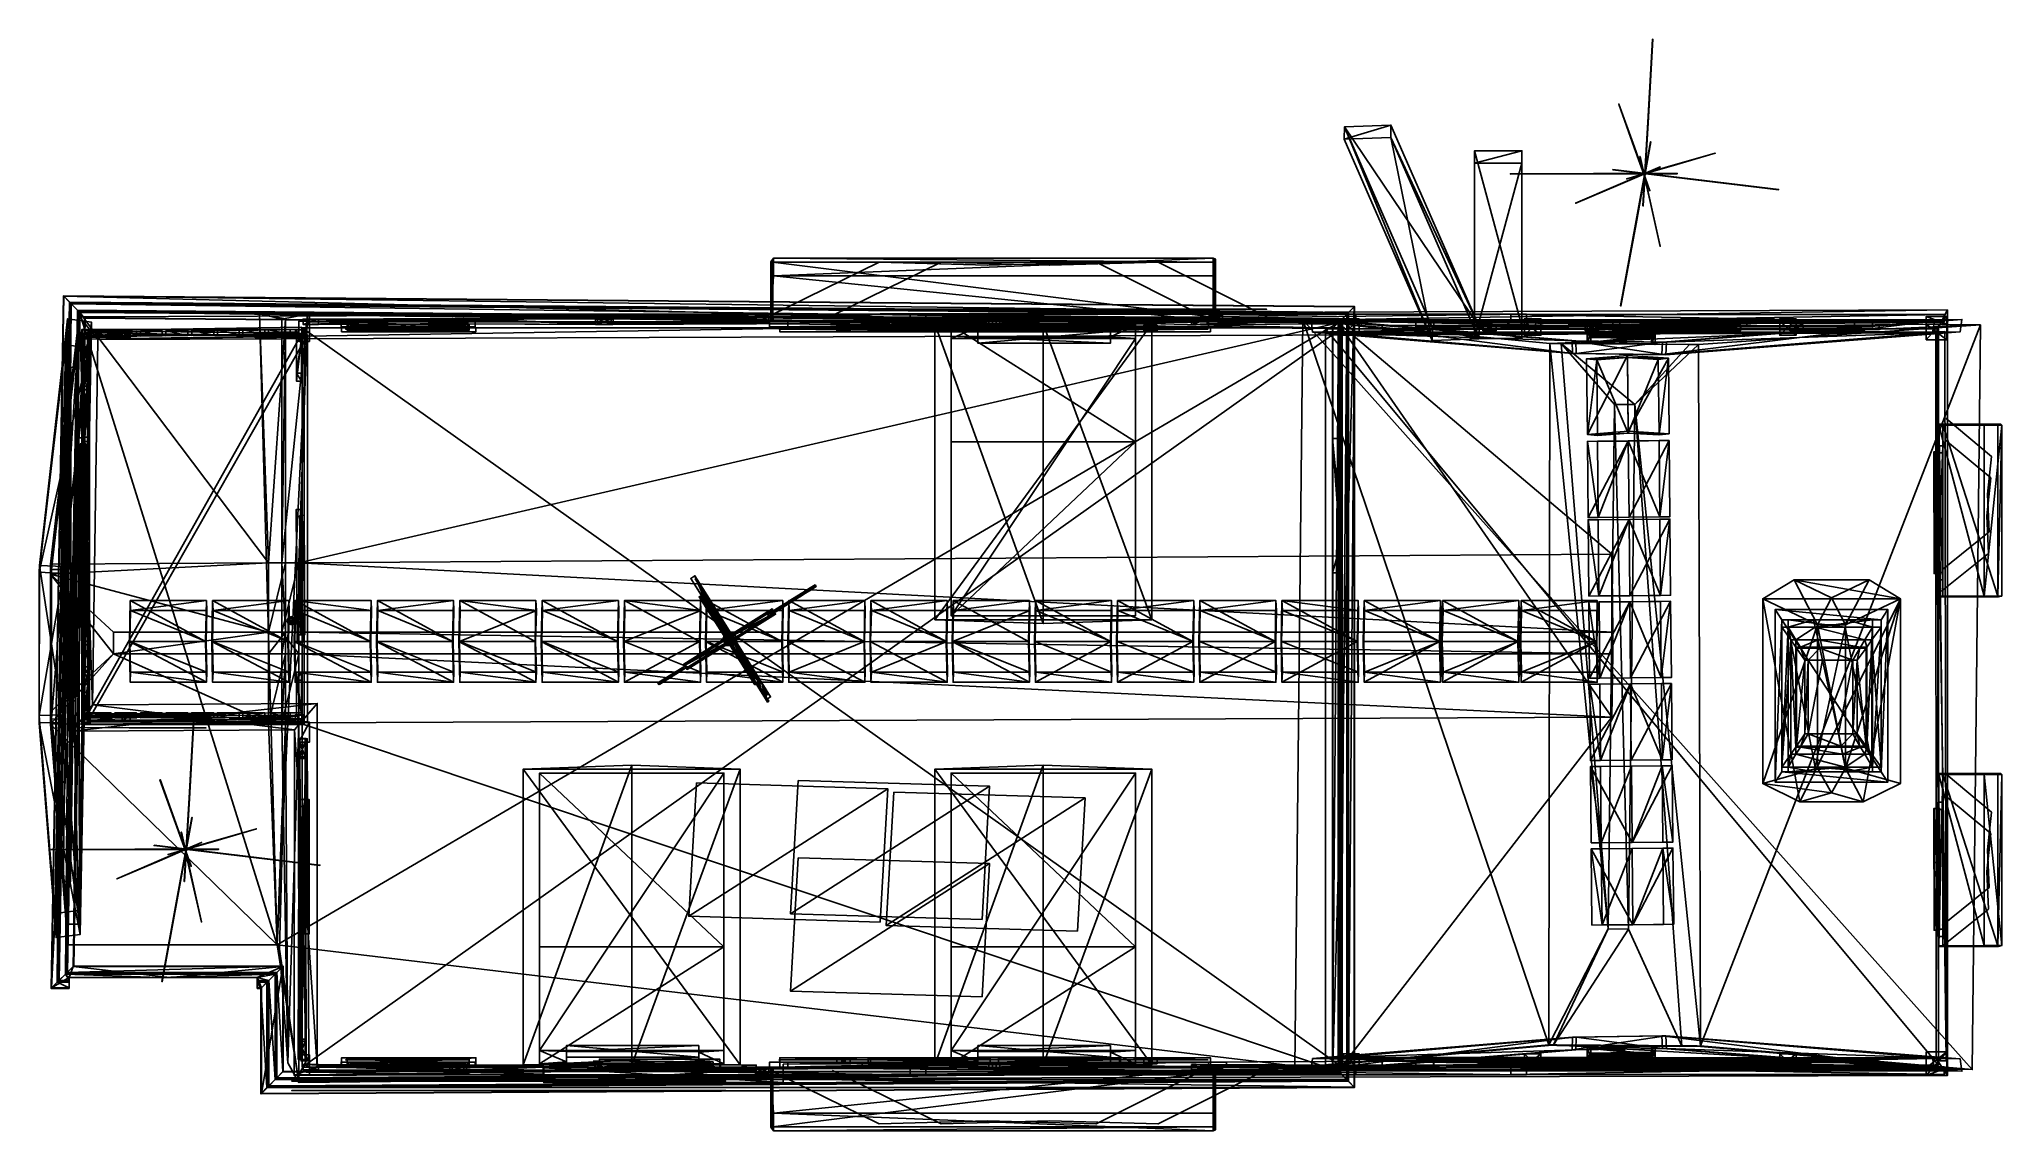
# Model space of a CAD drawing. Header units: inches. Extents: x -221 to 362, y -151 to 173.
import ezdxf

# ---------------------------------------------------------------- set-up
doc = ezdxf.new("R2010")
doc.units = ezdxf.units.IN
doc.header["$MEASUREMENT"] = 0
doc.layers.get('0').update_dxf_attribs({"color": 213, "true_color": 0xe158c7})

msp = doc.modelspace()

# ---------------------------------------------------------------- meshes
at = {"color": 234, "true_color": 0xb11b58}
mesh = msp.add_polyface(dxfattribs=at)
corners = [(256.33, 133.47, -52.36), (255.8, 133.77, -52.36), (255.95, 133.51, -9.02), (256.02, 133.47, -9.02), (255.8, 133.16, -52.36), (255.95, 133.42, -9.02), (257.57, 128.42, -26.86), (252.94, 141.35, -35.18), (252.97, 141.28, -4.71), (256.93, 148.75, -54.97), (255.47, 123.91, -39.89), (256.92, 148.62, 0.26), (258.38, 173.46, -14.82), (258.48, 173.46, -14.82), (257.02, 148.62, 0.26), (257.03, 148.75, -54.97), (255.57, 123.91, -39.89), (254.58, 138.57, -26.86), (257.6, 125.18, -35.18), (257.59, 125.25, -4.71), (257.64, 125.26, -4.71), (254.63, 138.58, -26.86), (263.85, 135.79, -35.18), (250.67, 131.96, -26.86), (263.78, 135.77, -4.71), (276.96, 139.61, -13.03), (276.98, 139.55, -13.03), (263.8, 135.72, -4.71), (263.87, 135.74, -35.18), (250.69, 131.9, -26.86), (271.27, 131.74, -54.97), (246.57, 134.71, -39.89), (271.14, 131.75, 0.26), (246.56, 134.61, -39.89), (271.26, 131.64, -54.97), (271.13, 131.65, 0.26)]
mesh.append_faces([[corners[k] for k in face] for face in [(0, 1, 2, 0), (2, 3, 0, 2), (1, 4, 5, 1), (5, 2, 1, 5), (5, 0, 3, 5), (0, 5, 4, 0), (4, 1, 0, 4), (3, 2, 5, 3), (6, 7, 8, 6), (9, 10, 11, 9), (11, 12, 9, 11), (13, 14, 15, 13), (16, 15, 14, 16), (16, 9, 15, 16), (9, 16, 10, 9), (15, 12, 13, 15), (12, 15, 9, 12), (13, 11, 14, 13), (11, 13, 12, 11), (14, 10, 16, 14), (10, 14, 11, 10), (17, 18, 19, 17), (20, 21, 17, 20), (17, 19, 20, 17), (22, 23, 24, 22), (24, 25, 22, 24), (26, 27, 28, 26), (29, 28, 27, 29), (29, 22, 28, 29), (22, 29, 23, 22), (22, 25, 26, 22), (26, 28, 22, 26), (26, 24, 27, 26), (24, 26, 25, 24), (24, 23, 29, 24), (29, 27, 24, 29), (30, 31, 32, 30), (33, 34, 35, 33), (31, 30, 34, 31), (34, 33, 31, 34), (35, 31, 33, 35), (31, 35, 32, 31)]], dxfattribs={"vtx3": -1, "color": 234})
mesh = msp.add_polyface(dxfattribs=at)
corners = [(253.41, 118.46, -54.97), (257.88, 142.94, -39.89), (253.43, 118.59, 0.26), (248.96, 94.11, -14.82), (248.86, 94.13, -14.82), (253.34, 118.61, 0.26), (253.31, 118.48, -54.97), (252.89, 141.33, -35.18), (257.52, 128.41, -26.86), (252.92, 141.26, -4.71), (248.28, 154.18, -13.03), (248.34, 154.2, -13.03), (252.97, 141.28, -4.71), (252.94, 141.35, -35.18), (257.57, 128.42, -26.86), (248.03, 130.05, -35.18), (260.65, 135.46, -26.86), (248.1, 130.08, -4.71), (235.49, 124.67, -13.03), (235.46, 124.72, -13.03), (248.08, 130.13, -4.71), (248.01, 130.1, -35.18), (260.63, 135.51, -26.86), (240.82, 133.4, -54.97), (265.7, 133.46, -39.89), (240.95, 133.4, 0.26), (216.07, 133.34, -14.82), (265.7, 133.56, -39.89), (240.82, 133.5, -54.97), (240.95, 133.5, 0.26), (242.42, 89.84, 117.67), (242.42, 89.84, 131.8), (274.69, 89.84, 117.67), (242.42, 89.84, 145.94), (274.69, 89.84, 131.8), (242.42, 89.84, 160.07), (274.69, 89.84, 145.94), (242.42, 89.84, 174.2), (274.69, 89.84, 160.07), (210.16, 89.84, 174.2)]
mesh.append_faces([[corners[k] for k in face] for face in [(0, 1, 2, 0), (2, 3, 0, 2), (4, 5, 6, 4), (0, 3, 4, 0), (4, 6, 0, 4), (4, 2, 5, 4), (2, 4, 3, 2), (7, 8, 9, 7), (9, 10, 7, 9), (11, 12, 13, 11), (14, 7, 13, 14), (7, 14, 8, 7), (13, 10, 11, 13), (10, 13, 7, 10), (10, 9, 12, 10), (12, 11, 10, 12), (9, 8, 14, 9), (14, 12, 9, 14), (15, 16, 17, 15), (17, 18, 15, 17), (19, 20, 21, 19), (22, 21, 20, 22), (22, 15, 21, 22), (15, 22, 16, 15), (21, 18, 19, 21), (18, 21, 15, 18), (19, 17, 20, 19), (17, 19, 18, 17), (20, 16, 22, 20), (16, 20, 17, 16), (23, 24, 25, 23), (25, 26, 23, 25), (27, 28, 29, 27), (24, 23, 28, 24), (28, 27, 24, 28), (29, 24, 27, 29), (24, 29, 25, 24), (30, 31, 32, 30), (31, 33, 34, 31), (33, 35, 36, 33), (35, 37, 38, 35), (37, 35, 39, 37)]], dxfattribs={"vtx3": -1, "color": 234})
at = {"color": 221, "true_color": 0xe59ad7}
mesh = msp.add_polyface(dxfattribs=at)
corners = [(206.78, 88.03, 98.77), (180.48, 144.28, -53.03), (180.57, 147.92, -51.6), (206.69, 84.4, 97.34), (192.91, 87.51, 100.98), (192.82, 83.88, 99.55), (161.12, 87.29, -52.59), (161.12, 87.29, 175.94), (343.38, 87.29, 175.94), (219.49, 84.42, 102.08), (219.49, 136.59, -53.37), (219.49, 140.29, -52.12), (219.49, 88.12, 103.32), (205.44, 84.42, 102.08), (205.44, 88.12, 103.32), (205.44, 140.29, -52.12), (205.44, 136.59, -53.37), (346.02, 92.96, -53.01), (342.63, 86.12, -53.01), (-203.94, 84.13, -53.01), (216.23, 89.36, 53.68), (216.23, 91.63, 53.68), (216.23, 91.63, 42.69), (216.23, 89.36, 42.69), (234.58, 80.04, 230.4), (234.47, 83.76, 230.44), (156.8, 90.02, 174.21), (235.53, 83.76, 228.36), (165.41, 89.64, 176.98), (235.64, 80.04, 228.32), (166.24, 85.99, 177.38), (157.25, 86.37, 173.52), (350.35, 90.13, 172.62), (342.14, 89.76, 174.71), (341.62, 86.1, 174.05), (349.83, 86.48, 171.96), (177.93, 88.44, 185.68), (177.93, 88.44, 188.33), (325.72, 88.24, 188.33), (325.72, 87.07, 185.68), (177.93, 87.26, 185.68), (177.93, 87.26, 188.33), (325.72, 87.07, 188.33), (193.29, 87.89, -8.28), (193.29, 89.43, -8.28), (193.29, 89.43, 17.51), (193.29, 87.89, 17.51), (187.92, 87.89, -13.44), (187.92, 87.89, 22.81), (220.25, 85.42, 49.99), (220.25, 89.5, 174.88), (220.25, 90.33, 49.99), (220.25, 85.42, 174.88), (220.86, 89.4, 42.69), (220.86, 91.67, 42.69), (220.86, 91.67, 53.68), (220.86, 89.4, 53.68), (211.85, 86.75, 21.14), (207.9, 86.75, 21.14), (207.9, 86.75, -11.42), (211.85, 86.75, -11.42), (211.85, 88.38, 21.14), (211.85, 88.38, -11.42), (207.9, 88.38, -11.42), (207.9, 88.38, 21.14)]
mesh.append_faces([[corners[k] for k in face] for face in [(0, 1, 2, 0), (1, 0, 3, 1), (4, 5, 3, 4), (3, 0, 4, 3), (6, 7, 8, 6), (9, 10, 11, 9), (11, 12, 9, 11), (13, 14, 15, 13), (15, 16, 13, 15), (16, 15, 11, 16), (11, 10, 16, 11), (13, 16, 10, 13), (10, 9, 13, 10), (14, 13, 9, 14), (9, 12, 14, 9), (15, 14, 12, 15), (12, 11, 15, 12), (17, 18, 19, 17), (20, 21, 22, 20), (22, 23, 20, 22), (24, 25, 26, 24), (25, 27, 28, 25), (27, 29, 30, 27), (31, 26, 32, 31), (26, 28, 33, 26), (28, 30, 34, 28), (30, 31, 35, 30), (36, 37, 38, 36), (36, 39, 40, 36), (37, 41, 42, 37), (43, 44, 45, 43), (45, 46, 43, 45), (47, 43, 46, 47), (46, 48, 47, 46), (49, 50, 51, 49), (50, 49, 52, 50), (53, 54, 55, 53), (55, 56, 53, 55), (57, 58, 59, 57), (59, 60, 57, 59), (61, 62, 63, 61), (63, 64, 61, 63), (62, 60, 59, 62), (59, 63, 62, 59), (61, 57, 60, 61), (60, 62, 61, 60), (64, 58, 57, 64), (57, 61, 64, 57), (63, 59, 58, 63), (58, 64, 63, 58)]], dxfattribs={"vtx3": -1, "color": 221})
mesh = msp.add_polyface(dxfattribs=at)
corners = [(166.03, 87.64, -52.79), (99.87, 87.64, 23.88), (126.88, 87.64, 69.99), (166.03, 87.64, 108.28), (126.88, 87.64, 94.7), (192.82, 83.88, 99.55), (192.91, 87.51, 100.98), (166.7, 147.4, -49.38), (166.61, 143.77, -50.81), (180.57, 147.92, -51.6), (180.48, 144.28, -53.03), (206.69, 84.4, 97.34), (206.78, 88.03, 98.77), (156.8, 90.02, 174.21), (157.25, 86.37, 173.52), (234.58, 80.04, 230.4), (165.41, 89.64, 176.98), (234.47, 83.76, 230.44), (166.24, 85.99, 177.38), (235.53, 83.76, 228.36), (235.64, 80.04, 228.32), (177.93, 87.26, 185.68), (177.93, 88.44, 188.33), (177.93, 88.44, 185.68), (177.93, 87.26, 188.33), (193.29, 89.43, 17.51), (187.92, 89.43, -13.44), (187.92, 89.43, 22.81), (193.29, 89.43, -8.28), (187.92, 87.89, -13.44), (187.92, 87.89, 22.81), (220.86, 91.67, 53.68), (220.86, 91.67, 42.69), (37.62, 91.67, 42.69), (220.86, 89.4, 42.69), (37.62, 89.4, 42.69), (220.86, 89.4, 53.68), (37.62, 91.67, 53.68), (170.1, 89.4, 111.01), (170.1, 89.4, 100.01), (37.62, 89.4, 100.01), (170.1, 91.67, 111.01), (170.1, 91.67, 100.01), (121.3, 88.66, 53.54), (164.9, 88.79, 101.4), (164.89, 90.33, 101.4), (121.28, 90.21, 53.54), (125.92, 88.66, 53.54), (125.9, 90.21, 53.54), (169.07, 90.36, 101.4), (169.09, 88.81, 101.4), (166.19, 85.42, -43.79), (171.08, 85.42, -43.79), (171.08, 85.42, 172.62), (166.19, 85.42, 172.62), (166.19, 90.33, -43.79), (166.19, 89.5, 172.62), (171.08, 89.5, 172.62), (171.08, 90.33, -43.79)]
mesh.append_faces([[corners[k] for k in face] for face in [(0, 1, 2, 0), (3, 2, 4, 3), (3, 0, 2, 3), (5, 6, 7, 5), (7, 8, 5, 7), (8, 7, 9, 8), (9, 10, 8, 9), (5, 8, 10, 5), (10, 11, 5, 10), (7, 6, 12, 7), (12, 9, 7, 12), (13, 14, 15, 13), (16, 13, 17, 16), (18, 16, 19, 18), (14, 18, 20, 14), (21, 22, 23, 21), (22, 21, 24, 22), (25, 26, 27, 25), (26, 25, 28, 26), (26, 29, 30, 26), (30, 27, 26, 30), (31, 32, 33, 31), (32, 34, 35, 32), (36, 31, 37, 36), (38, 39, 40, 38), (39, 38, 41, 39), (41, 42, 39, 41), (43, 44, 45, 43), (45, 46, 43, 45), (47, 48, 49, 47), (49, 50, 47, 49), (46, 45, 49, 46), (49, 48, 46, 49), (49, 44, 50, 49), (44, 49, 45, 44), (44, 43, 47, 44), (47, 50, 44, 47), (51, 52, 53, 51), (53, 54, 51, 53), (55, 56, 57, 55), (57, 58, 55, 57), (51, 55, 58, 51), (58, 52, 51, 58), (52, 58, 57, 52), (57, 53, 52, 57), (53, 57, 56, 53), (56, 54, 53, 56), (51, 56, 55, 51), (56, 51, 54, 56)]], dxfattribs={"vtx3": -1, "color": 221})
at = {"color": 234, "true_color": 0xb11b58}
mesh = msp.add_polyface(dxfattribs=at)
corners = [(359.09, 49.38, 95.67), (345.62, 60.67, 95.67), (345.62, 60.67, 98.94), (359.09, 49.38, 98.94), (345.62, 60.67, 102.22), (359.09, 49.38, 102.22), (345.62, 60.67, 105.49), (359.09, 49.38, 105.49), (345.62, 60.67, 108.77), (359.09, 49.38, 108.77), (345.42, 54.26, 108.77), (358.89, 42.97, 108.77), (358.89, 42.97, 105.49), (257.78, 142.95, -39.89), (253.31, 118.48, -54.97), (253.34, 118.61, 0.26), (253.41, 118.46, -54.97), (257.88, 142.94, -39.89), (253.43, 118.59, 0.26), (257.66, 125.19, -35.18), (254.63, 138.58, -26.86), (257.64, 125.26, -4.71), (260.66, 111.87, -13.03), (260.61, 111.86, -13.03), (257.59, 125.25, -4.71), (257.6, 125.18, -35.18), (254.58, 138.57, -26.86), (271.14, 131.75, 0.26), (295.85, 128.78, -14.82), (271.27, 131.74, -54.97), (295.83, 128.68, -14.82), (271.13, 131.65, 0.26), (271.26, 131.64, -54.97), (306.96, 89.84, 131.8), (306.96, 89.84, 117.67), (274.69, 89.84, 131.8), (274.69, 89.84, 117.67), (242.42, 89.84, 131.8), (306.96, 89.84, 145.94), (274.69, 89.84, 145.94), (242.42, 89.84, 145.94), (306.96, 89.84, 160.07), (274.69, 89.84, 160.07), (242.42, 89.84, 160.07), (306.96, 89.84, 174.2), (274.69, 89.84, 174.2), (242.42, 89.84, 174.2)]
mesh.append_faces([[corners[k] for k in face] for face in [(0, 1, 2, 0), (2, 3, 0, 2), (3, 2, 4, 3), (4, 5, 3, 4), (5, 4, 6, 5), (6, 7, 5, 6), (7, 6, 8, 7), (8, 9, 7, 8), (10, 11, 12, 10), (13, 14, 15, 13), (13, 16, 14, 13), (16, 13, 17, 16), (18, 17, 13, 18), (13, 15, 18, 13), (19, 20, 21, 19), (21, 22, 19, 21), (23, 24, 25, 23), (20, 19, 25, 20), (25, 26, 20, 25), (19, 22, 23, 19), (23, 25, 19, 23), (23, 21, 24, 23), (21, 23, 22, 21), (27, 28, 29, 27), (30, 31, 32, 30), (29, 28, 30, 29), (30, 32, 29, 30), (30, 27, 31, 30), (27, 30, 28, 27), (33, 34, 35, 33), (36, 35, 34, 36), (35, 36, 37, 35), (38, 33, 39, 38), (35, 39, 33, 35), (39, 35, 40, 39), (41, 38, 42, 41), (39, 42, 38, 39), (42, 39, 43, 42), (44, 41, 45, 44), (42, 45, 41, 42), (45, 42, 46, 45)]], dxfattribs={"vtx3": -1, "color": 234})
mesh = msp.add_polyface(dxfattribs=at)
corners = [(92.86, 107.13, 63.58), (125.13, 91, 71.16), (125.13, 91, 63.58), (92.86, 107.13, 71.16), (125.13, 91, 78.74), (92.86, 107.13, 78.74), (125.13, 91, 86.32), (92.86, 107.13, 86.32), (125.13, 91, 93.91), (92.86, 107.13, 93.91), (111.32, 107.13, 63.58), (143.58, 91, 71.16), (143.58, 91, 63.58), (111.32, 107.13, 71.16), (111.32, 107.13, 78.74), (143.58, 91, 78.74), (111.32, 107.13, 86.32), (143.58, 91, 86.32), (111.32, 107.13, 93.91), (143.58, 91, 93.91), (216.07, 133.44, -14.82), (240.95, 133.5, 0.26), (240.82, 133.5, -54.97), (216.07, 133.34, -14.82), (240.82, 133.4, -54.97), (240.95, 133.4, 0.26), (242.42, 89.84, 131.8), (242.42, 89.84, 117.67), (210.16, 89.84, 131.8), (210.16, 89.84, 117.67), (177.89, 89.84, 131.8), (177.89, 89.84, 117.67), (242.42, 89.84, 145.94), (210.16, 89.84, 145.94), (177.89, 89.84, 145.94), (242.42, 89.84, 160.07), (210.16, 89.84, 160.07), (177.89, 89.84, 160.07), (210.16, 89.84, 174.2), (177.89, 89.84, 174.2), (111.32, 93.16, -45.52), (143.58, 93.16, -45.52), (111.32, 93.16, -53.1), (143.58, 93.16, -53.1), (111.32, 93.16, -37.94), (143.58, 93.16, -37.94), (111.32, 93.16, -30.35), (143.58, 93.16, -30.35), (111.32, 93.16, -22.77), (143.58, 93.16, -22.77)]
mesh.append_faces([[corners[k] for k in face] for face in [(0, 1, 2, 0), (1, 0, 3, 1), (4, 1, 5, 4), (6, 4, 7, 6), (8, 6, 9, 8), (10, 11, 12, 10), (11, 10, 13, 11), (13, 14, 11, 13), (15, 11, 14, 15), (14, 16, 15, 14), (17, 15, 16, 17), (16, 18, 17, 16), (19, 17, 18, 19), (20, 21, 22, 20), (22, 23, 20, 22), (23, 22, 24, 23), (20, 25, 21, 20), (25, 20, 23, 25), (26, 27, 28, 26), (29, 28, 27, 29), (28, 29, 30, 28), (31, 30, 29, 31), (32, 26, 33, 32), (28, 33, 26, 28), (33, 28, 34, 33), (30, 34, 28, 30), (35, 32, 36, 35), (33, 36, 32, 33), (36, 33, 37, 36), (34, 37, 33, 34), (36, 38, 35, 36), (38, 36, 39, 38), (37, 39, 36, 37), (40, 41, 42, 40), (43, 42, 41, 43), (44, 45, 40, 44), (41, 40, 45, 41), (46, 47, 44, 46), (45, 44, 47, 45), (48, 49, 46, 48), (47, 46, 49, 47)]], dxfattribs={"vtx3": -1, "color": 234})
at = {"color": 221, "true_color": 0xe59ad7}
mesh = msp.add_polyface(dxfattribs=at)
corners = [(-214.08, 97.01, 104.94), (169.67, 93.87, 105.31), (169.65, 93.84, 105.31), (-214.1, 97.04, 104.94), (-214.12, 97.06, 104.95), (169.7, 93.89, 105.32), (169.72, 93.91, 105.33), (-214.14, 97.08, 104.96), (-214.16, 97.09, 104.98), (169.73, 93.93, 105.35), (169.74, 93.94, 105.37), (-214.17, 97.11, 105), (169.75, 93.95, 105.39), (-214.18, 97.11, 105.02), (169.75, 93.95, 105.41), (-214.18, 97.12, 105.04), (169.76, 93.96, 111.13), (-214.21, 97.13, 110.76), (-212.28, 95.17, 106.97), (167.81, 92.03, 107.34), (167.88, 92.09, 107.43), (-212.34, 95.23, 107.07), (-212.2, 95.08, 106.89), (167.73, 91.95, 107.26), (-212, 94.88, 106.79), (167.53, 91.74, 107.16), (167.64, 91.85, 107.19), (-212.11, 94.99, 106.83), (-3.08, 103.14, 52.46), (-3.8, 89.67, 52.46), (-3.8, 102.36, 52.46), (-3.8, 89.67, 65.42), (-3.8, 107.29, 65.23), (-3.08, 89.67, 66.14), (-3.24, 90.85, 66.14), (42.25, 91.67, 111.01), (42.25, 91.67, 100.01), (-140.98, 91.67, 100.01), (42.25, 89.4, 100.01), (-140.98, 89.4, 100.01), (42.25, 89.4, 111.01), (-140.98, 91.67, 111.01), (42.25, 91.67, 53.68), (42.25, 91.67, 42.69), (-140.98, 91.67, 42.69), (42.25, 89.4, 42.69), (-140.98, 89.4, 42.69), (42.25, 89.4, 53.68), (-140.98, 91.67, 53.68), (-4.47, 89.8, 100.86), (-8.42, 89.8, 100.86), (-8.42, 89.8, 49.34), (-4.47, 89.8, 49.34), (-4.47, 91.43, 100.86), (-4.47, 91.43, 49.34), (-8.42, 91.43, 49.34), (-8.42, 91.43, 100.86), (-8.19, 90.36, 101.4), (-8.17, 88.81, 101.4), (-51.34, 88.66, 53.54), (-12.35, 88.79, 101.4), (-12.37, 90.33, 101.4), (-4.2, 87.92, 99.94), (-4.2, 89.46, 99.94), (-4.2, 89.46, 63.7)]
mesh.append_faces([[corners[k] for k in face] for face in [(0, 1, 2, 0), (1, 0, 3, 1), (4, 5, 1, 4), (1, 3, 4, 1), (4, 6, 5, 4), (6, 4, 7, 6), (8, 9, 6, 8), (6, 7, 8, 6), (8, 10, 9, 8), (10, 8, 11, 10), (11, 12, 10, 11), (12, 11, 13, 12), (13, 14, 12, 13), (14, 13, 15, 14), (15, 16, 14, 15), (16, 15, 17, 16), (18, 19, 20, 18), (20, 21, 18, 20), (22, 23, 19, 22), (19, 18, 22, 19), (24, 25, 26, 24), (26, 27, 24, 26), (28, 29, 30, 28), (30, 31, 32, 30), (31, 30, 29, 31), (31, 33, 34, 31), (32, 31, 34, 32), (32, 28, 30, 32), (35, 36, 37, 35), (36, 38, 39, 36), (40, 35, 41, 40), (42, 43, 44, 42), (43, 45, 46, 43), (47, 42, 48, 47), (49, 50, 51, 49), (51, 52, 49, 51), (53, 54, 55, 53), (55, 56, 53, 55), (55, 52, 51, 55), (52, 55, 54, 52), (53, 49, 52, 53), (52, 54, 53, 52), (56, 50, 49, 56), (49, 53, 56, 49), (55, 51, 50, 55), (50, 56, 55, 50), (57, 58, 59, 57), (57, 60, 58, 57), (60, 57, 61, 60), (62, 63, 64, 62)]], dxfattribs={"vtx3": -1, "color": 221})
mesh = msp.add_polyface(dxfattribs=at)
corners = [(57.76, 88.29, 114.69), (97.12, 88.29, 114.69), (104.6, 88.45, 113.08), (49.78, 88.45, 113.08), (44.94, 88.78, 154.18), (77.19, 88.78, 166.09), (109.41, 88.78, 154.18), (346.02, 92.96, -17.43), (-209.4, 90.89, -23.25), (-203.94, 84.13, -23.25), (346.02, 92.96, -53.01), (-209.4, 90.89, -53.01), (37.62, 91.67, 42.69), (37.62, 91.67, 53.68), (220.86, 91.67, 53.68), (37.62, 89.4, 42.69), (220.86, 91.67, 42.69), (37.62, 89.4, 53.68), (220.86, 89.4, 53.68), (127.82, 90.83, 64.19), (127.82, 107.12, 63.99), (-3.24, 107.12, 63.99), (127.66, 89.67, 52.46), (127.66, 89.67, 66.14), (-3.08, 89.67, 66.14), (127.82, 107.14, 65.94), (127.66, 108.33, 65.94), (-3.08, 108.33, 65.94), (127.82, 90.85, 66.14), (127.82, 107.14, 65.94), (-3.24, 107.14, 65.94), (-3.24, 90.83, 64.19), (80.59, 88.41, 98.28), (80.59, 88.41, 65.72), (76.64, 88.41, 65.72), (76.64, 88.41, 98.28), (37.62, 89.4, 100.01), (37.62, 89.4, 111.01), (170.1, 89.4, 111.01), (63.9, 88.49, 4.89), (100.1, 88.49, 8.96), (100.12, 88.49, 4.97), (63.88, 88.49, 8.88), (83.98, 88.48, 23.21), (83.98, 88.48, -9.36), (80.02, 88.48, -9.36), (80.02, 88.48, 23.21), (131.66, 89.46, 99.94), (126.28, 89.46, 94.65), (1.18, 89.46, 94.65), (126.28, 87.92, 94.65), (1.18, 87.92, 94.65), (131.66, 87.92, 99.94), (-4.2, 89.46, 99.94), (126.28, 89.46, 68.86), (131.66, 89.46, 63.7), (-4.2, 89.46, 63.7), (126.28, 87.92, 68.86), (1.18, 89.46, 68.86), (131.66, 87.92, 63.7), (-4.2, 87.92, 63.7), (63.18, 89.46, 24.73), (63.18, 87.92, 24.73), (63.18, 87.92, -10.88), (63.18, 89.46, -10.88), (64.22, 89.46, 22.57), (62.06, 89.46, 24.73), (101.94, 89.46, 24.73), (99.78, 89.46, 22.57), (64.22, 87.92, 22.57), (99.78, 87.92, 22.57), (62.06, 87.92, 24.73), (101.94, 87.92, 24.73), (64.22, 89.46, -8.72), (62.06, 89.46, -10.88), (64.22, 87.92, -8.72), (99.78, 89.46, -8.72), (101.94, 89.46, -10.88), (99.78, 87.92, -8.72), (101.94, 87.92, -10.88), (62.06, 87.92, -10.88)]
mesh.append_faces([[corners[k] for k in face] for face in [(0, 1, 2, 0), (3, 0, 2, 3), (4, 5, 6, 4), (7, 8, 9, 7), (10, 11, 8, 10), (8, 7, 10, 8), (12, 13, 14, 12), (15, 12, 16, 15), (13, 17, 18, 13), (19, 20, 21, 19), (22, 23, 24, 22), (25, 26, 27, 25), (28, 24, 23, 28), (20, 29, 30, 20), (28, 19, 31, 28), (32, 33, 34, 32), (34, 35, 32, 34), (36, 37, 38, 36), (39, 40, 41, 39), (40, 39, 42, 40), (43, 44, 45, 43), (45, 46, 43, 45), (47, 48, 49, 47), (48, 50, 51, 48), (52, 47, 53, 52), (54, 55, 56, 54), (57, 54, 58, 57), (55, 59, 60, 55), (61, 62, 63, 61), (63, 64, 61, 63), (65, 66, 67, 65), (67, 68, 65, 67), (69, 65, 68, 69), (68, 70, 69, 68), (66, 71, 72, 66), (72, 67, 66, 72), (73, 74, 66, 73), (66, 65, 73, 66), (75, 73, 65, 75), (65, 69, 75, 65), (76, 77, 74, 76), (74, 73, 76, 74), (78, 76, 73, 78), (73, 75, 78, 73), (79, 78, 75, 79), (75, 80, 79, 75), (77, 79, 80, 77), (80, 74, 77, 80), (70, 68, 76, 70), (76, 78, 70, 76)]], dxfattribs={"vtx3": -1, "color": 221})
at = {"color": 234, "true_color": 0xb11b58}
mesh = msp.add_polyface(dxfattribs=at)
corners = [(-25.99, -47.72, 202.32), (-28.26, -87.38, 158.76), (30.92, -49.44, 200.92), (28.65, -89.09, 157.36), (-3.94, 91.29, 63.58), (-3.94, 91.29, 71.16), (28.33, 107.13, 63.58), (-3.94, 91.29, 78.74), (28.33, 107.13, 86.32), (28.33, 107.13, 78.74), (-3.94, 91.29, 86.32), (28.33, 107.13, 93.91), (-3.94, 91.29, 93.91), (14.52, 91.29, 63.58), (14.52, 91.29, 71.16), (46.78, 107.13, 63.58), (46.78, 107.13, 86.32), (14.52, 91.29, 78.74), (14.52, 91.29, 86.32), (46.78, 107.13, 93.91), (14.52, 91.29, 93.91), (32.72, -50.47, 202.32), (30.45, -90.12, 158.76), (89.63, -52.18, 200.92), (87.37, -91.84, 157.36), (4.32, -47, 203.45), (2.05, -86.65, 159.88), (61.23, -48.71, 202.05), (58.96, -88.37, 158.48), (4.32, -70.01, 176.3), (2.05, -109.67, 132.73), (61.23, -71.73, 174.9), (58.96, -111.38, 131.33), (14.52, 93.16, -45.52), (46.78, 93.16, -45.52), (14.52, 93.16, -53.1), (46.78, 93.16, -53.1), (79.05, 93.16, -45.52), (79.05, 93.16, -53.1), (111.32, 93.16, -45.52), (111.32, 93.16, -53.1), (14.52, 93.16, -37.94), (46.78, 93.16, -37.94), (79.05, 93.16, -37.94), (111.32, 93.16, -37.94), (14.52, 93.16, -30.35), (46.78, 93.16, -30.35), (79.05, 93.16, -30.35), (111.32, 93.16, -30.35), (14.52, 93.16, -22.77), (46.78, 93.16, -22.77), (79.05, 93.16, -22.77), (111.32, 93.16, -22.77)]
mesh.append_faces([[corners[k] for k in face] for face in [(0, 1, 2, 0), (3, 2, 1, 3), (4, 5, 6, 4), (7, 8, 9, 7), (8, 7, 10, 8), (10, 11, 8, 10), (11, 10, 12, 11), (13, 14, 15, 13), (16, 17, 18, 16), (18, 19, 16, 18), (19, 18, 20, 19), (21, 22, 23, 21), (24, 23, 22, 24), (25, 26, 27, 25), (28, 27, 26, 28), (29, 30, 31, 29), (32, 31, 30, 32), (33, 34, 35, 33), (36, 35, 34, 36), (34, 37, 36, 34), (38, 36, 37, 38), (37, 39, 38, 37), (40, 38, 39, 40), (41, 42, 33, 41), (34, 33, 42, 34), (42, 43, 34, 42), (37, 34, 43, 37), (43, 44, 37, 43), (39, 37, 44, 39), (45, 46, 41, 45), (42, 41, 46, 42), (46, 47, 42, 46), (43, 42, 47, 43), (47, 48, 43, 47), (44, 43, 48, 44), (49, 50, 45, 49), (46, 45, 50, 46), (50, 51, 46, 50), (47, 46, 51, 47), (51, 52, 47, 51), (48, 47, 52, 48)]], dxfattribs={"vtx3": -1, "color": 234})
at = {"color": 221, "true_color": 0xe59ad7}
mesh = msp.add_polyface(dxfattribs=at)
corners = [(-3.08, 103.14, 52.46), (127.66, 89.67, 52.46), (-3.8, 89.67, 52.46), (-3.24, 107.12, 63.99), (-3.24, 90.83, 64.19), (127.82, 90.83, 64.19), (-3.08, 108.33, 65.94), (127.66, 108.33, 65.94), (-3.08, 89.67, 66.14), (-3.8, 89.67, 65.42), (-3.24, 107.14, 65.94), (127.82, 107.14, 65.94), (127.82, 107.12, 63.99), (-3.24, 90.85, 66.14), (127.82, 90.85, 66.14), (-3.8, 107.29, 65.23), (-3.24, 107.14, 65.94), (-3.24, 90.85, 66.14), (19.74, 88.41, 98.28), (19.74, 88.41, 65.72), (15.79, 88.41, 65.72), (15.79, 88.41, 98.28), (19.74, 86.78, 98.28), (15.79, 86.78, 65.72), (15.79, 86.78, 98.28), (25.13, 88.49, 8.88), (25.13, 86.84, 8.88), (61.34, 86.84, 8.96), (25.14, 88.49, 4.89), (25.14, 86.84, 4.89), (61.36, 86.84, 4.97), (1.18, 89.46, 94.65), (-4.2, 89.46, 99.94), (131.66, 89.46, 99.94), (1.18, 87.92, 94.65), (126.28, 89.46, 94.65), (131.66, 87.92, 99.94), (-4.2, 87.92, 99.94), (-4.2, 89.46, 63.7), (1.18, 89.46, 68.86), (1.18, 87.92, 68.86), (-4.2, 87.92, 63.7), (126.28, 89.46, 68.86), (126.28, 87.92, 68.86), (131.66, 89.46, 63.7), (25.46, 89.46, 22.57), (23.3, 89.46, 24.73), (63.18, 89.46, 24.73), (25.46, 87.92, 22.57), (63.18, 87.92, 24.73), (23.3, 87.92, 24.73), (25.46, 89.46, -8.72), (23.3, 89.46, -10.88), (25.46, 87.92, -8.72), (23.3, 87.92, -10.88), (63.18, 89.46, -10.88), (63.18, 87.92, -10.88)]
mesh.append_faces([[corners[k] for k in face] for face in [(0, 1, 2, 0), (3, 4, 5, 3), (0, 6, 7, 0), (8, 9, 2, 8), (8, 2, 1, 8), (10, 11, 6, 10), (10, 3, 12, 10), (4, 13, 14, 4), (10, 4, 3, 10), (4, 10, 13, 4), (6, 15, 16, 6), (17, 16, 15, 17), (0, 15, 6, 0), (18, 19, 20, 18), (20, 21, 18, 20), (22, 18, 21, 22), (20, 23, 24, 20), (24, 21, 20, 24), (25, 26, 27, 25), (28, 29, 26, 28), (26, 25, 28, 26), (28, 30, 29, 28), (31, 32, 33, 31), (34, 31, 35, 34), (34, 36, 37, 34), (32, 37, 36, 32), (31, 38, 32, 31), (38, 31, 39, 38), (40, 39, 31, 40), (31, 34, 40, 31), (41, 40, 34, 41), (34, 37, 41, 34), (38, 39, 42, 38), (39, 40, 43, 39), (41, 43, 40, 41), (41, 38, 44, 41), (45, 46, 47, 45), (48, 49, 50, 48), (46, 50, 49, 46), (51, 52, 46, 51), (46, 45, 51, 46), (53, 51, 45, 53), (45, 48, 53, 45), (54, 53, 48, 54), (48, 50, 54, 48), (52, 54, 50, 52), (50, 46, 52, 50), (51, 55, 52, 51), (53, 54, 56, 53), (54, 52, 55, 54)]], dxfattribs={"vtx3": -1, "color": 221})
at = {"color": 234, "true_color": 0xb11b58}
mesh = msp.add_polyface(dxfattribs=at)
corners = [(28.33, 107.13, 71.16), (28.33, 107.13, 63.58), (-3.94, 91.29, 71.16), (60.6, 106.22, 71.16), (60.6, 106.22, 63.58), (92.86, 107.13, 71.16), (92.86, 107.13, 63.58), (28.33, 107.13, 78.74), (-3.94, 91.29, 78.74), (60.6, 106.22, 78.74), (92.86, 107.13, 78.74), (125.13, 91, 71.16), (28.33, 107.13, 86.32), (60.6, 106.22, 86.32), (92.86, 107.13, 86.32), (125.13, 91, 78.74), (60.6, 106.22, 93.91), (28.33, 107.13, 93.91), (92.86, 107.13, 93.91), (125.13, 91, 86.32), (46.78, 107.13, 71.16), (46.78, 107.13, 63.58), (14.52, 91.29, 71.16), (79.05, 106.22, 71.16), (79.05, 106.22, 63.58), (111.32, 107.13, 71.16), (111.32, 107.13, 63.58), (46.78, 107.13, 78.74), (14.52, 91.29, 78.74), (79.05, 106.22, 78.74), (111.32, 107.13, 78.74), (46.78, 107.13, 86.32), (79.05, 106.22, 86.32), (111.32, 107.13, 86.32), (79.05, 106.22, 93.91), (46.78, 107.13, 93.91), (111.32, 107.13, 93.91)]
mesh.append_faces([[corners[k] for k in face] for face in [(0, 1, 2, 0), (1, 3, 4, 1), (3, 1, 0, 3), (4, 5, 6, 4), (5, 4, 3, 5), (2, 7, 0, 2), (7, 2, 8, 7), (0, 9, 3, 0), (9, 0, 7, 9), (3, 10, 5, 3), (10, 3, 9, 10), (5, 10, 11, 5), (7, 12, 9, 7), (13, 9, 12, 13), (9, 14, 10, 9), (14, 9, 13, 14), (10, 14, 15, 10), (12, 16, 13, 12), (16, 12, 17, 16), (13, 18, 14, 13), (18, 13, 16, 18), (14, 18, 19, 14), (20, 21, 22, 20), (21, 23, 24, 21), (23, 21, 20, 23), (24, 25, 26, 24), (25, 24, 23, 25), (22, 27, 20, 22), (27, 22, 28, 27), (20, 29, 23, 20), (29, 20, 27, 29), (23, 30, 25, 23), (30, 23, 29, 30), (28, 31, 27, 28), (27, 31, 29, 27), (32, 29, 31, 32), (29, 33, 30, 29), (33, 29, 32, 33), (31, 34, 32, 31), (34, 31, 35, 34), (32, 36, 33, 32), (36, 32, 34, 36)]], dxfattribs={"vtx3": -1, "color": 234})
at = {"color": 221, "true_color": 0xe59ad7}
mesh = msp.add_polyface(dxfattribs=at)
corners = [(99.87, 87.64, 23.88), (25.84, 87.64, 23.88), (-1.18, 87.64, 69.99), (49.78, 88.45, 113.08), (57.76, 87.87, 119.06), (57.76, 88.29, 114.69), (57.76, 86.53, 114.52), (37.62, 89.4, 53.68), (37.62, 91.67, 53.68), (37.62, 91.67, 42.69), (37.62, 89.4, 42.69), (-3.08, 103.14, 52.46), (127.66, 103.14, 52.46), (127.66, 89.67, 52.46), (127.66, 108.33, 65.94), (127.82, 90.85, 66.14), (-3.24, 90.85, 66.14), (-3.08, 89.67, 66.14), (42.25, 89.4, 100.01), (42.25, 91.67, 100.01), (42.25, 91.67, 111.01), (42.25, 89.4, 111.01), (42.25, 89.4, 42.69), (42.25, 91.67, 42.69), (42.25, 91.67, 53.68), (42.25, 89.4, 53.68), (50.17, 88.41, 98.28), (50.17, 88.41, 65.72), (46.22, 88.41, 65.72), (46.22, 88.41, 98.28), (37.62, 89.4, 111.01), (37.62, 89.4, 100.01), (37.62, 91.67, 100.01), (37.62, 91.67, 111.01), (45.22, 88.48, 23.21), (45.22, 88.48, -9.36), (41.27, 88.48, -9.36), (41.27, 88.48, 23.21), (45.22, 86.84, -9.36), (41.27, 86.84, -9.36), (45.22, 86.84, 23.21), (41.27, 86.84, 23.21), (25.14, 88.49, 4.89), (61.34, 88.49, 8.96), (61.36, 88.49, 4.97), (25.13, 88.49, 8.88), (61.34, 86.84, 8.96), (61.36, 86.84, 4.97), (63.18, 89.46, 24.73), (61.02, 89.46, 22.57), (25.46, 89.46, 22.57), (25.46, 87.92, 22.57), (61.02, 87.92, 22.57), (63.18, 87.92, 24.73), (23.3, 89.46, 24.73), (63.18, 89.46, -10.88), (25.46, 89.46, -8.72), (61.02, 89.46, -8.72), (61.02, 87.92, -8.72), (25.46, 87.92, -8.72), (63.18, 87.92, -10.88), (23.3, 87.92, -10.88), (62.06, 89.46, -10.88), (62.06, 87.92, -10.88), (62.06, 87.92, 24.73), (62.06, 89.46, 24.73)]
mesh.append_faces([[corners[k] for k in face] for face in [(0, 1, 2, 0), (3, 4, 5, 3), (4, 6, 5, 4), (7, 8, 9, 7), (9, 10, 7, 9), (11, 12, 13, 11), (11, 14, 12, 11), (15, 16, 17, 15), (18, 19, 20, 18), (20, 21, 18, 20), (22, 23, 24, 22), (24, 25, 22, 24), (26, 27, 28, 26), (28, 29, 26, 28), (30, 31, 32, 30), (32, 33, 30, 32), (34, 35, 36, 34), (36, 37, 34, 36), (36, 38, 39, 36), (38, 36, 35, 38), (34, 40, 38, 34), (38, 35, 34, 38), (37, 41, 40, 37), (40, 34, 37, 40), (36, 39, 41, 36), (41, 37, 36, 41), (42, 43, 44, 42), (43, 42, 45, 43), (44, 46, 47, 44), (46, 44, 43, 46), (46, 43, 45, 46), (47, 42, 44, 47), (48, 49, 50, 48), (51, 50, 49, 51), (49, 52, 51, 49), (53, 51, 52, 53), (53, 48, 54, 53), (55, 56, 57, 55), (58, 57, 56, 58), (56, 59, 58, 56), (60, 58, 59, 60), (55, 60, 61, 55), (49, 48, 55, 49), (55, 57, 49, 55), (52, 49, 57, 52), (57, 58, 52, 57), (53, 52, 58, 53), (58, 60, 53, 58), (62, 63, 64, 62), (64, 65, 62, 64)]], dxfattribs={"vtx3": -1, "color": 221})
mesh = msp.add_polyface(dxfattribs=at)
corners = [(37.62, 89.4, 42.69), (220.86, 89.4, 42.69), (220.86, 89.4, 53.68), (37.62, 89.4, 53.68), (127.66, 108.33, 65.94), (128.38, 108.06, 65.23), (128.38, 103.41, 53.18), (127.66, 103.14, 52.46), (128.38, 89.67, 65.42), (128.38, 89.67, 53.18), (127.66, 89.67, 66.14), (127.66, 89.67, 52.46), (127.82, 107.14, 65.94), (127.82, 107.12, 63.99), (127.82, 90.83, 64.19), (127.82, 90.85, 66.14), (127.82, 107.14, 65.94), (127.82, 90.85, 66.14), (111.02, 88.41, 98.28), (111.02, 88.41, 65.72), (107.07, 88.41, 65.72), (107.07, 88.41, 98.28), (130.5, 89.8, 100.86), (126.55, 89.8, 100.86), (126.55, 89.8, 49.34), (130.5, 89.8, 49.34), (130.5, 91.43, 100.86), (130.5, 91.43, 49.34), (126.55, 91.43, 49.34), (126.55, 91.43, 100.86), (37.62, 91.67, 100.01), (170.1, 91.67, 100.01), (170.1, 91.67, 111.01), (37.62, 91.67, 111.01), (37.62, 89.4, 100.01), (170.1, 89.4, 100.01), (170.1, 89.4, 111.01), (37.62, 89.4, 111.01), (121.3, 88.66, 53.54), (121.28, 90.21, 53.54), (125.9, 90.21, 53.54), (125.92, 88.66, 53.54), (126.28, 89.46, 94.65), (131.66, 89.46, 99.94), (131.66, 89.46, 63.7), (126.28, 89.46, 68.86), (126.28, 87.92, 94.65), (126.28, 87.92, 68.86), (131.66, 87.92, 99.94), (131.66, 87.92, 63.7), (99.78, 89.46, 22.57), (101.94, 89.46, 24.73), (101.94, 89.46, -10.88), (99.78, 89.46, -8.72), (101.94, 87.92, 24.73), (99.78, 87.92, 22.57), (99.78, 87.92, -8.72), (101.94, 87.92, -10.88)]
mesh.append_faces([[corners[k] for k in face] for face in [(0, 1, 2, 0), (2, 3, 0, 2), (4, 5, 6, 4), (7, 4, 6, 7), (6, 5, 8, 6), (8, 9, 6, 8), (8, 10, 11, 8), (9, 8, 11, 9), (12, 13, 14, 12), (14, 15, 12, 14), (5, 4, 16, 5), (8, 17, 10, 8), (9, 7, 6, 9), (7, 9, 11, 7), (16, 17, 8, 16), (8, 5, 16, 8), (18, 19, 20, 18), (20, 21, 18, 20), (22, 23, 24, 22), (24, 25, 22, 24), (26, 27, 28, 26), (28, 29, 26, 28), (27, 25, 24, 27), (24, 28, 27, 24), (26, 22, 25, 26), (25, 27, 26, 25), (29, 23, 22, 29), (22, 26, 29, 22), (28, 24, 23, 28), (23, 29, 28, 23), (30, 31, 32, 30), (32, 33, 30, 32), (34, 35, 31, 34), (31, 30, 34, 31), (36, 37, 33, 36), (33, 32, 36, 33), (38, 39, 40, 38), (40, 41, 38, 40), (42, 43, 44, 42), (44, 45, 42, 44), (46, 42, 45, 46), (45, 47, 46, 45), (43, 48, 49, 43), (49, 44, 43, 49), (50, 51, 52, 50), (52, 53, 50, 52), (54, 55, 56, 54), (56, 57, 54, 56), (51, 54, 57, 51), (57, 52, 51, 57)]], dxfattribs={"vtx3": -1, "color": 221})
mesh = msp.add_polyface(dxfattribs=at)
corners = [(-208.75, 14.79, -21.5), (-208.75, -30.35, -52.79), (-208.75, -30.35, 27.5), (-199.32, -9.37, 226.94), (-218.03, 14.36, 214.61), (-218.03, -26.6, 214.61), (-217.99, -30.21, 212.02), (-217.99, 17.29, 212.51), (-217.78, 15.8, 209.16), (-217.78, -28.69, 208.7), (-214.19, 15.75, 209.39), (-214.19, -28.74, 208.93), (-206.76, -6.67, 51.82), (-208.2, -13.16, 51.82), (-206.76, -13.16, 51.82), (-208.2, -6.67, 51.82), (-208.2, -6.67, 27.04), (-206.76, -6.67, 27.04), (-217.73, -108.67, 104.81), (-214.08, 97.01, 104.94), (-207.82, 90.59, 104.96), (-211.25, -102.31, 104.86), (-221.38, 14.95, 207.19), (-221.36, -27.67, 206.72), (-221.36, -29.9, 210.68), (-221.34, 16.99, 211.2), (-214.21, 14.61, 207.12), (-214.19, -27.48, 206.72), (-213.82, 6.75, 160.88), (-213.81, -21.62, 160.88), (-213.91, -23.35, 162.54), (-213.92, 8.47, 162.54), (-212.27, 6.75, 160.94), (-212.27, -21.62, 160.94), (-212.37, -23.35, 162.6), (-212.38, 8.47, 162.6), (-212.28, -21.62, 136.84), (-212.29, 6.75, 136.84), (-212.18, 8.47, 135.18), (-212.17, -23.35, 135.18), (-210.74, 6.75, 136.9), (-210.74, -21.62, 136.9), (-210.64, 8.47, 135.24), (-210.63, -23.35, 135.24), (-211.23, -9.01, 161.47), (-209.63, -9.01, 136.45), (-209.64, -5.86, 136.45), (-211.23, -5.86, 161.47), (-212.86, -9.01, 161.4), (-212.86, -5.86, 161.4), (-211.27, -5.86, 136.39), (-211.27, -9.01, 136.39), (-210.32, 7.01, 147.43), (-210.52, -21.88, 150.49), (-210.32, -21.88, 147.42), (-210.53, 7.01, 150.5), (-212.17, -21.88, 150.42), (-212.18, 7.01, 150.43), (-211.96, -21.88, 147.36), (-211.97, 7.01, 147.37), (-210.07, 7.4, 136.67), (-210.07, -21.94, 136.67), (-211.64, -21.94, 161.38), (-211.64, 7.4, 161.38)]
mesh.append_faces([[corners[k] for k in face] for face in [(0, 1, 2, 0), (3, 4, 5, 3), (6, 7, 8, 6), (8, 9, 6, 8), (9, 8, 10, 9), (10, 11, 9, 10), (12, 13, 14, 12), (13, 12, 15, 13), (16, 15, 12, 16), (12, 17, 16, 12), (18, 19, 20, 18), (20, 21, 18, 20), (22, 23, 24, 22), (24, 25, 22, 24), (26, 27, 23, 26), (23, 22, 26, 23), (28, 29, 30, 28), (30, 31, 28, 30), (32, 33, 29, 32), (29, 28, 32, 29), (32, 34, 33, 32), (34, 32, 35, 34), (35, 30, 34, 35), (30, 35, 31, 30), (36, 37, 38, 36), (38, 39, 36, 38), (36, 40, 37, 36), (40, 36, 41, 40), (41, 42, 40, 41), (42, 41, 43, 42), (39, 38, 42, 39), (42, 43, 39, 42), (44, 45, 46, 44), (46, 47, 44, 46), (48, 49, 50, 48), (50, 51, 48, 50), (51, 50, 46, 51), (46, 45, 51, 46), (44, 51, 45, 44), (51, 44, 48, 51), (47, 48, 44, 47), (48, 47, 49, 48), (52, 53, 54, 52), (53, 52, 55, 53), (55, 56, 53, 55), (56, 55, 57, 56), (58, 59, 52, 58), (52, 54, 58, 52), (60, 61, 62, 60), (62, 63, 60, 62)]], dxfattribs={"vtx3": -1, "color": 221})
mesh = msp.add_polyface(dxfattribs=at)
corners = [(-212.02, 75.89, 129.98), (-214.31, -77.06, 124.87), (-214.31, -77.06, 129.98), (-212.02, 75.89, 124.87), (-212.05, -77.09, 124.87), (-212.05, -77.09, 129.98), (-217.73, -108.67, 104.81), (-214.1, 97.04, 104.94), (-214.08, 97.01, 104.94), (-217.75, -108.7, 104.82), (-217.78, -108.72, 104.83), (-214.12, 97.06, 104.95), (-217.8, -108.74, 104.84), (-214.14, 97.08, 104.96), (-214.16, 97.09, 104.98), (-217.81, -108.76, 104.85), (-214.17, 97.11, 105), (-217.82, -108.77, 104.87), (-214.18, 97.11, 105.02), (-217.83, -108.78, 104.89), (-214.18, 97.12, 105.04), (-217.84, -108.78, 104.92), (-217.87, -108.84, 110.64), (-214.21, 97.13, 110.76), (-216.01, -107.01, 110.65), (-212.41, 95.29, 110.77), (-215.99, -106.97, 107.17), (-212.4, 95.28, 107.29), (-215.97, -106.96, 107.05), (-212.38, 95.27, 107.18), (-215.93, -106.92, 106.95), (-212.34, 95.23, 107.07), (-215.87, -106.86, 106.85), (-212.28, 95.17, 106.97), (-215.79, -106.78, 106.77), (-212.2, 95.08, 106.89), (-215.69, -106.68, 106.71), (-212.11, 94.99, 106.83), (-215.58, -106.57, 106.67), (-212, 94.88, 106.79), (-215.46, -106.45, 106.66), (-211.88, 94.76, 106.78), (-213.54, -104.57, 106.67), (-210.04, 92.86, 106.78), (-213.42, -104.45, 106.68), (-209.92, 92.74, 106.8), (-216.36, -93.72, 107.84), (-212.96, 90.32, 107.98), (-205.87, 89.34, 108.9), (-216.77, -86.57, 111.8), (-213.62, 82.62, 111.93), (-209.66, -85.7, 112.78), (-221.34, 16.99, 211.2), (-221.36, -29.9, 210.68), (-214.19, -29.71, 210.68), (-214.17, 16.65, 211.13), (-214.19, -27.48, 206.72), (-214.21, 14.61, 207.12), (-211.97, 7.01, 147.37), (-212.17, -21.88, 150.42), (-212.18, 7.01, 150.43)]
mesh.append_faces([[corners[k] for k in face] for face in [(0, 1, 2, 0), (1, 0, 3, 1), (3, 4, 1, 3), (0, 2, 5, 0), (6, 7, 8, 6), (7, 6, 9, 7), (10, 11, 7, 10), (7, 9, 10, 7), (12, 13, 11, 12), (11, 10, 12, 11), (12, 14, 13, 12), (14, 12, 15, 14), (15, 16, 14, 15), (16, 15, 17, 16), (17, 18, 16, 17), (18, 17, 19, 18), (19, 20, 18, 19), (20, 19, 21, 20), (22, 23, 20, 22), (20, 21, 22, 20), (24, 25, 23, 24), (23, 22, 24, 23), (26, 27, 25, 26), (25, 24, 26, 25), (28, 29, 27, 28), (27, 26, 28, 27), (30, 31, 29, 30), (29, 28, 30, 29), (32, 33, 31, 32), (31, 30, 32, 31), (34, 35, 33, 34), (33, 32, 34, 33), (36, 37, 35, 36), (35, 34, 36, 35), (38, 39, 37, 38), (37, 36, 38, 37), (40, 41, 39, 40), (39, 38, 40, 39), (42, 43, 41, 42), (41, 40, 42, 41), (44, 45, 43, 44), (43, 42, 44, 43), (46, 47, 48, 46), (49, 50, 47, 49), (50, 49, 51, 50), (52, 53, 54, 52), (54, 55, 52, 54), (55, 54, 56, 55), (56, 57, 55, 56), (58, 59, 60, 58)]], dxfattribs={"vtx3": -1, "color": 221})
mesh = msp.add_polyface(dxfattribs=at)
corners = [(-207.72, 90.49, 105.07), (163.18, 87.43, 105.42), (163.18, 87.44, 111.14), (-207.75, 90.51, 110.79), (-207.73, 90.49, 105.05), (163.18, 87.43, 105.4), (-207.73, 90.5, 105.02), (163.19, 87.44, 105.38), (-207.75, 90.51, 105), (163.2, 87.45, 105.36), (-207.76, 90.53, 104.99), (163.22, 87.47, 105.34), (-207.78, 90.55, 104.98), (163.24, 87.48, 105.33), (-207.8, 90.57, 104.97), (163.26, 87.51, 105.32), (-207.82, 90.59, 104.96), (163.28, 87.53, 105.32), (-214.08, 97.01, 104.94), (169.65, 93.84, 105.31), (-214.21, 97.13, 110.76), (167.93, 92.15, 111.14), (169.76, 93.96, 111.13), (-212.41, 95.29, 110.77), (-212.4, 95.28, 107.29), (167.93, 92.14, 107.66), (-212.38, 95.27, 107.18), (167.91, 92.13, 107.54), (-212.34, 95.23, 107.07), (167.88, 92.09, 107.43), (-212.2, 95.08, 106.89), (167.64, 91.85, 107.19), (167.73, 91.95, 107.26), (-212.11, 94.99, 106.83), (-212, 94.88, 106.79), (167.41, 91.62, 107.14), (167.53, 91.74, 107.16), (-211.88, 94.76, 106.78), (165.53, 89.76, 107.15), (-210.04, 92.86, 106.78), (165.41, 89.64, 107.16), (-209.92, 92.74, 106.8), (165.3, 89.53, 107.2), (-209.81, 92.63, 106.84), (-209.72, 92.53, 106.9), (165.2, 89.44, 107.26), (165.12, 89.36, 107.34), (-209.64, 92.45, 106.98), (165.06, 89.3, 107.44), (-209.58, 92.39, 107.08), (165.02, 89.26, 107.55), (-209.54, 92.35, 107.19), (165.01, 89.25, 107.67), (-209.53, 92.34, 107.31), (165.01, 89.25, 111.14), (-209.54, 92.35, 110.78)]
mesh.append_faces([[corners[k] for k in face] for face in [(0, 1, 2, 0), (2, 3, 0, 2), (4, 5, 1, 4), (1, 0, 4, 1), (6, 7, 5, 6), (5, 4, 6, 5), (8, 9, 7, 8), (7, 6, 8, 7), (10, 11, 9, 10), (9, 8, 10, 9), (12, 13, 11, 12), (11, 10, 12, 11), (14, 15, 13, 14), (13, 12, 14, 13), (16, 17, 15, 16), (15, 14, 16, 15), (18, 19, 17, 18), (17, 16, 18, 17), (20, 21, 22, 20), (21, 20, 23, 21), (24, 25, 21, 24), (21, 23, 24, 21), (26, 27, 25, 26), (25, 24, 26, 25), (28, 29, 27, 28), (27, 26, 28, 27), (30, 31, 32, 30), (31, 30, 33, 31), (34, 35, 36, 34), (35, 34, 37, 35), (37, 38, 35, 37), (38, 37, 39, 38), (39, 40, 38, 39), (40, 39, 41, 40), (41, 42, 40, 41), (42, 41, 43, 42), (44, 45, 42, 44), (42, 43, 44, 42), (44, 46, 45, 44), (46, 44, 47, 46), (47, 48, 46, 47), (48, 47, 49, 48), (49, 50, 48, 49), (50, 49, 51, 50), (51, 52, 50, 51), (52, 51, 53, 52), (53, 54, 52, 53), (54, 53, 55, 54), (55, 2, 54, 55), (2, 55, 3, 2)]], dxfattribs={"vtx3": -1, "color": 221})
mesh = msp.add_polyface(dxfattribs=at)
corners = [(166.03, -52.66, 63.28), (166.03, 14.79, 62.28), (166.03, 14.79, 97.38), (246.23, -28.15, 237.96), (246.54, -9.37, 239.26), (-144.18, -9.37, 228.46), (246.55, -2.87, 239.26), (-144.18, -2.87, 228.46), (154.39, 89.96, 172.44), (151.99, -132.37, 172.44), (227.49, -125.65, 227.8), (169.65, 93.84, 105.31), (169.65, -138.18, 105.47), (163.28, -131.85, 105.47), (163.28, 87.53, 105.32), (169.76, 93.96, 111.13), (167.93, -136.46, 111.29), (169.76, -138.28, 111.29), (167.93, 92.15, 111.14), (167.41, 91.62, 107.14), (165.53, -134.08, 107.29), (167.41, -135.95, 107.29), (165.53, 89.76, 107.15), (165.01, 89.25, 111.14), (163.18, -131.74, 111.29), (165.01, -133.56, 111.29), (163.18, 87.44, 111.14), (146.48, -14.79, 234.31), (123.83, -14.79, 233.4), (123.62, -5.64, 238.61), (146.28, -5.64, 239.51), (146.09, -5.64, 244.04), (146.37, -17.79, 237.13), (146.37, 6.51, 237.13), (170.54, -5.64, 245.02), (147.88, -5.64, 244.11), (148.16, -17.79, 237.2), (170.82, -17.79, 238.11), (148.06, -5.64, 239.58), (148.27, -14.79, 234.38), (170.72, -5.64, 240.49), (170.93, -14.79, 235.28), (148.16, 6.51, 237.2), (148.27, 3.51, 234.38), (194.98, -5.64, 246), (172.32, -5.64, 245.09), (172.6, -17.79, 238.18), (195.26, -17.79, 239.09), (172.5, -5.64, 240.56), (172.71, -14.79, 235.36), (195.16, -5.64, 241.47), (195.37, -14.79, 236.26), (172.71, 3.51, 235.36), (218.31, -5.64, 246.95), (195.65, -5.64, 246.05), (195.93, -17.79, 239.14), (218.59, -17.79, 240.04), (195.83, -5.64, 241.52), (196.04, -14.79, 236.31), (218.49, -5.64, 242.43), (218.7, -14.79, 237.22), (196.04, 3.51, 236.31)]
mesh.append_faces([[corners[k] for k in face] for face in [(0, 1, 2, 0), (3, 4, 5, 3), (4, 6, 7, 4), (8, 9, 10, 8), (11, 12, 13, 11), (13, 14, 11, 13), (15, 16, 17, 15), (16, 15, 18, 16), (19, 20, 21, 19), (20, 19, 22, 20), (23, 24, 25, 23), (24, 23, 26, 24), (27, 28, 29, 27), (30, 31, 32, 30), (32, 27, 30, 32), (30, 33, 31, 30), (28, 27, 32, 28), (34, 35, 36, 34), (36, 37, 34, 36), (36, 38, 39, 36), (38, 36, 35, 38), (38, 40, 41, 38), (41, 39, 38, 41), (40, 34, 37, 40), (37, 41, 40, 37), (34, 42, 35, 34), (40, 38, 43, 40), (39, 41, 37, 39), (37, 36, 39, 37), (44, 45, 46, 44), (46, 47, 44, 46), (46, 48, 49, 46), (48, 46, 45, 48), (49, 50, 51, 49), (50, 49, 48, 50), (50, 44, 47, 50), (47, 51, 50, 47), (50, 48, 52, 50), (49, 51, 47, 49), (47, 46, 49, 47), (53, 54, 55, 53), (55, 56, 53, 55), (55, 57, 58, 55), (57, 55, 54, 57), (58, 59, 60, 58), (59, 58, 57, 59), (59, 57, 61, 59), (58, 60, 56, 58), (56, 55, 58, 56)]], dxfattribs={"vtx3": -1, "color": 221})
mesh = msp.add_polyface(dxfattribs=at)
corners = [(166.03, -52.66, 63.28), (166.03, -52.66, 98.38), (165.29, -52.66, 98.38), (165.29, -52.66, 63.28), (166.03, -92.61, 98.38), (165.29, -92.61, 98.38), (166.03, -92.61, 63.28), (165.29, -92.61, 63.28), (166.03, -132.25, -52.79), (166.03, 87.64, -52.79), (166.03, -132.25, 108.28), (166.03, 14.79, 97.38), (246.23, -28.15, 237.96), (164.89, -133.44, 107.59), (164.89, 89.13, 107.44), (161.12, 87.29, 175.94), (161.12, -131.64, 175.94), (343.38, -131.64, 175.94), (161.12, -131.64, -52.59), (227.49, -125.65, 227.8), (228.93, -125.67, 228.86), (245.12, -91.15, 240.73), (227.85, 82.94, 226.37), (228.54, -125.61, 226.91), (266.24, -125.92, 227.93), (229.91, -125.63, 227.93), (251.16, -91.2, 240.73), (228.54, -125.76, 226.93), (229.91, -125.78, 227.95), (220.25, -128.27, 49.99), (220.25, -128.27, 174.88), (225.15, -128.27, 174.88), (225.15, -128.27, 49.99), (169.65, 93.84, 105.31), (169.68, -138.2, 105.47), (169.65, -138.18, 105.47), (169.67, 93.87, 105.31), (169.74, 93.94, 105.37), (169.74, -138.27, 105.53), (169.73, -138.26, 105.51), (169.73, 93.93, 105.35), (169.75, -138.28, 105.55), (169.75, 93.95, 105.39), (169.75, 93.95, 105.41), (169.76, -138.28, 105.57), (169.76, -138.28, 111.29), (169.76, 93.96, 111.13), (167.91, 92.13, 107.54), (167.91, -136.45, 107.7), (167.93, -136.46, 107.81), (167.93, 92.14, 107.66), (167.88, 92.09, 107.43), (167.88, -136.41, 107.59), (234.58, -123.38, 230.4), (157.25, -129.71, 173.52), (156.8, -133.36, 174.21), (166.24, -129.33, 177.38), (235.64, -123.38, 228.32), (235.53, -127.1, 228.36), (240.01, -129.17, 197.62), (238.94, -126.53, 213.86), (240.03, -126.67, 212.81), (238.92, -129.37, 196.58)]
mesh.append_faces([[corners[k] for k in face] for face in [(0, 1, 2, 0), (2, 3, 0, 2), (2, 1, 4, 2), (4, 5, 2, 4), (4, 6, 7, 4), (7, 5, 4, 7), (7, 3, 2, 7), (2, 5, 7, 2), (3, 6, 0, 3), (6, 3, 7, 6), (8, 0, 6, 8), (8, 9, 0, 8), (10, 6, 4, 10), (10, 8, 6, 10), (1, 10, 4, 1), (1, 0, 11, 1), (12, 13, 14, 12), (15, 16, 17, 15), (18, 16, 15, 18), (19, 20, 21, 19), (19, 21, 22, 19), (23, 24, 25, 23), (20, 26, 21, 20), (20, 19, 27, 20), (27, 28, 20, 27), (25, 27, 23, 25), (27, 25, 28, 27), (29, 30, 31, 29), (31, 32, 29, 31), (33, 34, 35, 33), (34, 33, 36, 34), (37, 38, 39, 37), (39, 40, 37, 39), (37, 41, 38, 37), (41, 37, 42, 41), (43, 44, 41, 43), (41, 42, 43, 41), (43, 45, 44, 43), (45, 43, 46, 45), (47, 48, 49, 47), (49, 50, 47, 49), (51, 52, 48, 51), (48, 47, 51, 48), (53, 54, 55, 53), (56, 57, 58, 56), (54, 53, 57, 54), (57, 56, 54, 57), (59, 60, 61, 59), (60, 59, 62, 60)]], dxfattribs={"vtx3": -1, "color": 221})
mesh = msp.add_polyface(dxfattribs=at)
corners = [(163.18, 87.43, 105.42), (163.18, -131.74, 105.57), (163.18, -131.74, 111.29), (163.18, 87.44, 111.14), (163.18, 87.43, 105.4), (163.18, -131.75, 105.55), (163.19, 87.44, 105.38), (163.19, -131.75, 105.52), (163.2, 87.45, 105.36), (163.2, -131.77, 105.5), (163.22, 87.47, 105.34), (163.22, -131.78, 105.49), (163.24, 87.48, 105.33), (163.24, -131.8, 105.48), (163.26, 87.51, 105.32), (163.26, -131.82, 105.47), (163.28, 87.53, 105.32), (163.28, -131.85, 105.47), (169.7, 93.89, 105.32), (169.7, -138.22, 105.48), (169.68, -138.2, 105.47), (169.67, 93.87, 105.31), (169.72, 93.91, 105.33), (169.72, -138.24, 105.49), (169.73, 93.93, 105.35), (169.73, -138.26, 105.51), (167.93, 92.14, 107.66), (167.93, -136.46, 107.81), (167.93, -136.46, 111.29), (167.93, 92.15, 111.14), (167.88, 92.09, 107.43), (167.81, -136.35, 107.49), (167.88, -136.41, 107.59), (167.81, 92.03, 107.34), (167.73, -136.27, 107.41), (167.73, 91.95, 107.26), (167.64, -136.17, 107.35), (167.64, 91.85, 107.19), (167.53, -136.07, 107.31), (167.53, 91.74, 107.16), (167.41, -135.95, 107.29), (167.41, 91.62, 107.14), (165.53, 89.76, 107.15), (165.41, -133.96, 107.31), (165.53, -134.08, 107.29), (165.41, 89.64, 107.16), (165.3, -133.85, 107.35), (165.3, 89.53, 107.2), (165.2, -133.76, 107.41), (165.2, 89.44, 107.26), (165.12, -133.68, 107.49), (165.12, 89.36, 107.34), (165.06, -133.61, 107.59), (165.06, 89.3, 107.44), (165.02, -133.58, 107.69), (165.02, 89.26, 107.55), (165.01, -133.56, 107.81), (165.01, 89.25, 107.67), (165.01, -133.56, 111.29), (165.01, 89.25, 111.14)]
mesh.append_faces([[corners[k] for k in face] for face in [(0, 1, 2, 0), (2, 3, 0, 2), (4, 5, 1, 4), (1, 0, 4, 1), (6, 7, 5, 6), (5, 4, 6, 5), (8, 9, 7, 8), (7, 6, 8, 7), (10, 11, 9, 10), (9, 8, 10, 9), (12, 13, 11, 12), (11, 10, 12, 11), (14, 15, 13, 14), (13, 12, 14, 13), (16, 17, 15, 16), (15, 14, 16, 15), (18, 19, 20, 18), (20, 21, 18, 20), (22, 23, 19, 22), (19, 18, 22, 19), (24, 25, 23, 24), (23, 22, 24, 23), (26, 27, 28, 26), (28, 29, 26, 28), (30, 31, 32, 30), (31, 30, 33, 31), (33, 34, 31, 33), (34, 33, 35, 34), (35, 36, 34, 35), (36, 35, 37, 36), (37, 38, 36, 37), (38, 37, 39, 38), (39, 40, 38, 39), (40, 39, 41, 40), (42, 43, 44, 42), (43, 42, 45, 43), (45, 46, 43, 45), (46, 45, 47, 46), (47, 48, 46, 47), (48, 47, 49, 48), (49, 50, 48, 49), (50, 49, 51, 50), (51, 52, 50, 51), (52, 51, 53, 52), (53, 54, 52, 53), (54, 53, 55, 54), (55, 56, 54, 55), (56, 55, 57, 56), (57, 58, 56, 57), (58, 57, 59, 58)]], dxfattribs={"vtx3": -1, "color": 221})
mesh = msp.add_polyface(dxfattribs=at)
corners = [(-208.75, 54.73, 13.61), (-208.75, 54.73, -21.5), (-207.79, 54.73, -21.5), (-207.79, 54.73, 13.61), (-208.75, 52.35, -21.5), (-207.79, 14.79, 13.61), (-208.75, 17.17, 13.61), (-208.75, 87.11, 27.5), (-217.99, 17.29, 212.51), (-209.41, 92.22, 107.08), (-209.74, 85.98, 110.42), (-217.78, 15.8, 209.16), (-214.19, 15.75, 209.39), (-206.16, 85.93, 110.65), (-206.42, 85.9, 106.04), (-206.42, 85.9, 107.62), (-206.42, -27.8, 107.62), (-206.76, 55.07, 51.82), (-206.76, 55.07, 27.04), (-206.76, 61.56, 27.04), (-208.2, 55.07, 51.82), (-208.2, 61.56, 51.82), (-208.2, 61.56, 27.04), (-208.2, 55.07, 27.04), (-206.76, 61.56, 51.82), (-206.42, 85.9, 51.82), (-206.42, 85.9, 53.4), (-206.42, -27.8, 53.4), (-208.2, 46.25, 27.04), (-208.2, 46.25, 51.82), (-206.76, 46.25, 51.82), (-206.76, 46.25, 27.04), (-206.76, 53.84, 51.82), (-206.76, 47.35, 27.04), (-206.76, 53.84, 27.04), (-206.76, 47.35, 51.82), (-208.2, 47.35, 51.82), (-208.2, 53.84, 51.82), (-208.2, 53.84, 27.04), (-208.2, 47.35, 27.04), (-206.42, 85.9, 27.35), (-206.42, 85.9, 28.92), (-206.42, -27.8, 28.92), (-212.96, 90.32, 107.98), (-221.34, 16.99, 211.2), (-214.17, 16.65, 211.13), (-205.87, 89.34, 108.9), (-213.62, 82.62, 111.93), (-221.38, 14.95, 207.19), (-206.53, 81.64, 112.85), (-214.21, 14.61, 207.12), (-209.16, 53.12, -6.5), (-209.17, 53.12, -2.51), (-207.52, 53.12, -2.5), (-207.5, 53.12, -6.49), (-210.14, 54.95, -22.31), (-210.14, 52.79, 11.14), (-210.14, 54.95, 13.3), (-210.14, 52.79, -20.15), (-208.59, 52.79, 11.14), (-208.59, 52.79, -20.15), (-208.59, 54.95, 13.3), (-208.59, 54.95, -22.31)]
mesh.append_faces([[corners[k] for k in face] for face in [(0, 1, 2, 0), (2, 3, 0, 2), (1, 4, 2, 1), (2, 5, 3, 2), (0, 6, 7, 0), (8, 9, 10, 8), (10, 11, 8, 10), (12, 10, 13, 12), (10, 12, 11, 10), (14, 15, 16, 14), (17, 18, 19, 17), (20, 21, 22, 20), (19, 18, 23, 19), (20, 23, 18, 20), (18, 17, 20, 18), (24, 20, 17, 24), (25, 26, 27, 25), (28, 29, 30, 28), (30, 31, 28, 30), (32, 33, 34, 32), (33, 32, 35, 33), (36, 37, 38, 36), (38, 39, 36, 38), (39, 38, 34, 39), (34, 33, 39, 34), (35, 39, 33, 35), (39, 35, 36, 39), (32, 36, 35, 32), (36, 32, 37, 36), (38, 37, 32, 38), (32, 34, 38, 32), (40, 41, 42, 40), (43, 44, 45, 43), (45, 46, 43, 45), (47, 48, 44, 47), (44, 43, 47, 44), (49, 50, 48, 49), (48, 47, 49, 48), (46, 45, 50, 46), (50, 49, 46, 50), (51, 52, 53, 51), (53, 54, 51, 53), (55, 56, 57, 55), (56, 55, 58, 56), (58, 59, 56, 58), (59, 58, 60, 59), (60, 61, 59, 60), (61, 60, 62, 61), (55, 57, 61, 55), (61, 62, 55, 61)]], dxfattribs={"vtx3": -1, "color": 221})
mesh = msp.add_polyface(dxfattribs=at)
corners = [(-208.75, 14.79, -21.5), (-208.75, 14.79, 13.61), (-207.79, 14.79, 13.61), (-207.79, 14.79, -21.5), (-208.75, 17.17, 13.61), (-208.75, -30.35, 27.5), (-214.19, -28.74, 208.93), (-214.19, 15.75, 209.39), (-206.16, 85.93, 110.65), (-209.42, -89.76, 110.55), (-217.99, 17.29, 212.51), (-218.03, -26.6, 214.61), (-218.03, 14.36, 214.61), (-199.32, -9.37, 226.94), (-199.32, -2.87, 226.94), (-208.2, 0.92, 27.04), (-208.2, 0.92, 51.82), (-206.76, 0.92, 51.82), (-208.2, 2.15, 51.82), (-208.2, 8.64, 51.82), (-208.2, 8.64, 27.04), (-208.2, 2.15, 27.04), (-206.76, 8.64, 27.04), (-206.76, 2.15, 27.04), (-206.76, 2.15, 51.82), (-206.76, 8.64, 51.82), (-208.2, 9.74, 51.82), (-208.2, 16.23, 51.82), (-208.2, 16.23, 27.04), (-208.2, 9.74, 27.04), (-206.76, 16.23, 27.04), (-206.76, 9.74, 27.04), (-206.76, 9.74, 51.82), (-206.76, 16.23, 51.82), (-208.2, 17.33, 51.82), (-208.2, 23.82, 51.82), (-208.2, 23.82, 27.04), (-208.2, 17.33, 27.04), (-206.76, 17.33, 27.04), (-206.76, 17.33, 51.82), (-211.38, -32.29, -53.01), (-209.4, 90.89, -53.01), (-205.57, -24.46, -53.01), (-212.96, 90.32, 107.98), (-216.36, -93.72, 107.84), (-216.77, -86.57, 111.8), (-212.18, 8.47, 135.18), (-213.82, 6.75, 160.88), (-213.92, 8.47, 162.54), (-212.29, 6.75, 136.84), (-212.27, 6.75, 160.94), (-210.74, 6.75, 136.9), (-210.64, 8.47, 135.24), (-212.38, 8.47, 162.6), (-211.97, 7.01, 147.37), (-212.18, 7.01, 150.43), (-210.53, 7.01, 150.5), (-210.32, 7.01, 147.43), (-207.51, 16.9, -2.51), (-209.15, 16.9, -6.5), (-207.5, 16.9, -6.5), (-209.16, 16.9, -2.52), (-210.13, 15.07, 13.3), (-210.13, 17.23, -20.15), (-210.13, 15.07, -22.31), (-210.13, 17.23, 11.14), (-208.59, 17.23, 11.14), (-208.59, 17.23, -20.15), (-208.59, 15.07, 13.3), (-208.59, 15.07, -22.31)]
mesh.append_faces([[corners[k] for k in face] for face in [(0, 1, 2, 0), (2, 3, 0, 2), (1, 4, 2, 1), (1, 0, 5, 1), (4, 1, 5, 4), (6, 7, 8, 6), (8, 9, 6, 8), (10, 11, 12, 10), (12, 13, 14, 12), (15, 16, 17, 15), (18, 19, 20, 18), (20, 21, 18, 20), (21, 20, 22, 21), (22, 23, 21, 22), (18, 21, 23, 18), (23, 24, 18, 23), (19, 18, 24, 19), (20, 19, 25, 20), (26, 27, 28, 26), (28, 29, 26, 28), (29, 28, 30, 29), (26, 29, 31, 26), (27, 26, 32, 27), (28, 27, 33, 28), (34, 35, 36, 34), (34, 37, 38, 34), (38, 39, 34, 38), (40, 41, 42, 40), (43, 44, 45, 43), (46, 47, 48, 46), (47, 46, 49, 47), (49, 50, 47, 49), (50, 49, 51, 50), (52, 53, 50, 52), (50, 51, 52, 50), (46, 48, 53, 46), (53, 52, 46, 53), (54, 55, 56, 54), (56, 57, 54, 56), (58, 59, 60, 58), (59, 58, 61, 59), (62, 63, 64, 62), (63, 62, 65, 63), (66, 67, 63, 66), (63, 65, 66, 63), (68, 69, 67, 68), (67, 66, 68, 67), (68, 64, 69, 68), (64, 68, 62, 64)]], dxfattribs={"vtx3": -1, "color": 221})
mesh = msp.add_polyface(dxfattribs=at)
corners = [(-208.75, -30.35, -52.79), (-208.75, 87.11, -52.79), (-142.59, 87.11, -52.79), (-142.59, -30.35, -52.79), (-208.75, -30.35, 27.5), (-142.59, 87.11, 27.5), (-208.75, 87.11, 27.5), (-142.59, -30.35, 27.5), (-153.26, 17.71, 215.62), (-217.99, 17.29, 212.51), (-218.03, 14.36, 214.61), (-153.24, -2.87, 228.21), (-199.32, -2.87, 226.94), (-149.28, 17.74, 215.81), (-148.15, 17.75, 215.86), (-148.14, -2.87, 228.36), (-206.42, -27.8, 107.62), (-206.42, -27.8, 106.04), (-206.42, 85.9, 106.04), (-208.29, 85.9, 106.04), (-206.42, 85.9, 107.62), (-208.29, 85.9, 107.62), (-206.42, -27.8, 53.4), (-206.42, -27.8, 51.82), (-206.42, 85.9, 51.82), (-208.29, 85.9, 51.82), (-206.42, 85.9, 53.4), (-208.29, 85.9, 53.4), (-206.76, 24.58, 51.82), (-206.76, 24.58, 27.04), (-206.76, 31.07, 27.04), (-206.76, 31.07, 51.82), (-206.76, 32.17, 51.82), (-206.76, 32.17, 27.04), (-206.76, 38.66, 27.04), (-206.76, 0.92, 51.82), (-206.76, 0.92, 27.04), (-208.2, 0.92, 27.04), (-206.76, 2.15, 51.82), (-206.76, 2.15, 27.04), (-206.76, 8.64, 27.04), (-206.76, 8.64, 51.82), (-208.2, 8.64, 51.82), (-208.2, 8.64, 27.04), (-206.76, 9.74, 51.82), (-206.76, 9.74, 27.04), (-206.76, 16.23, 27.04), (-206.76, 16.23, 51.82), (-208.2, 9.74, 27.04), (-208.2, 9.74, 51.82), (-208.2, 16.23, 51.82), (-208.2, 16.23, 27.04), (-206.76, 17.33, 51.82), (-206.76, 17.33, 27.04), (-206.76, 23.82, 27.04), (-206.76, 23.82, 51.82), (-206.42, -27.8, 28.92), (-206.42, -27.8, 27.35), (-206.42, 85.9, 27.35), (-208.29, 85.9, 27.35), (-206.42, 85.9, 28.92), (-208.29, 85.9, 28.92), (-205.57, -24.46, -23.25), (-203.94, 84.13, -23.25), (-209.4, 90.89, -23.25), (-205.57, -24.46, -53.01), (-203.94, 84.13, -53.01), (-194.31, 6.51, 224.82), (-171.93, -5.64, 232.63), (-171.65, 6.51, 225.72), (-194.2, 3.51, 222), (-194.41, -5.64, 227.2), (-171.54, 3.51, 222.9), (-171.75, -5.64, 228.11), (-169.82, 6.51, 225.53), (-147.43, -5.64, 233.35), (-147.16, 6.51, 226.44), (-169.7, 3.51, 222.71), (-169.91, -5.64, 227.91), (-147.05, 3.51, 223.61), (-147.25, -5.64, 228.82)]
mesh.append_faces([[corners[k] for k in face] for face in [(0, 1, 2, 0), (2, 3, 0, 2), (4, 5, 6, 4), (5, 4, 7, 5), (8, 9, 10, 8), (11, 8, 10, 11), (12, 11, 10, 12), (13, 14, 15, 13), (11, 15, 14, 11), (14, 8, 11, 14), (16, 17, 18, 16), (17, 19, 18, 17), (16, 20, 21, 16), (22, 23, 24, 22), (23, 25, 24, 23), (22, 26, 27, 22), (28, 29, 30, 28), (30, 31, 28, 30), (32, 33, 34, 32), (35, 36, 37, 35), (38, 39, 40, 38), (40, 41, 38, 40), (38, 41, 42, 38), (41, 40, 43, 41), (44, 45, 46, 44), (46, 47, 44, 46), (46, 45, 48, 46), (45, 44, 49, 45), (44, 47, 50, 44), (47, 46, 51, 47), (52, 53, 54, 52), (54, 55, 52, 54), (56, 57, 58, 56), (57, 59, 58, 57), (56, 60, 61, 56), (62, 63, 64, 62), (65, 66, 63, 65), (63, 62, 65, 63), (67, 68, 69, 67), (67, 70, 71, 67), (70, 72, 73, 70), (69, 73, 72, 69), (69, 70, 67, 69), (70, 69, 72, 70), (74, 75, 76, 74), (74, 77, 78, 74), (77, 79, 80, 77), (76, 77, 74, 76), (77, 76, 79, 77)]], dxfattribs={"vtx3": -1, "color": 221})
mesh = msp.add_polyface(dxfattribs=at)
corners = [(-199.32, -9.37, 226.94), (-217.99, -30.21, 212.02), (-153.22, -29.93, 215.64), (-153.24, -2.87, 228.21), (-199.32, -2.87, 226.94), (-209.41, 92.22, 107.08), (-150.6, -95.91, 106.77), (-212.9, -95.91, 106.97), (-206.42, -27.8, 106.04), (-206.42, -27.8, 107.62), (-208.29, -27.8, 107.62), (-208.06, -27.79, 106.04), (-208.06, -27.79, 107.62), (-143.3, -26.79, 107.62), (-206.42, -27.8, 51.82), (-206.42, -27.8, 53.4), (-208.29, -27.8, 53.4), (-206.76, -28.34, 51.82), (-206.76, -28.34, 27.04), (-206.76, -21.85, 27.04), (-206.76, -21.85, 51.82), (-206.76, -20.75, 51.82), (-206.76, -20.75, 27.04), (-206.76, -14.26, 27.04), (-206.76, -14.26, 51.82), (-206.76, -13.16, 51.82), (-206.76, -13.16, 27.04), (-206.76, -6.67, 27.04), (-206.76, -6.67, 51.82), (-206.76, -5.57, 51.82), (-206.76, -5.57, 27.04), (-206.76, 0.92, 27.04), (-206.76, 0.92, 51.82), (-208.2, -5.57, 51.82), (-208.2, 0.92, 51.82), (-206.42, -27.8, 27.35), (-206.42, -27.8, 28.92), (-208.29, -27.8, 28.92), (-206.28, -27.43, 27.19), (-208.61, -27.43, 107.57), (-206.28, -27.43, 107.57), (-206.56, -14.78, 106.18), (-206.56, -27.5, 95.75), (-208.1, -27.5, 95.75), (-206.56, -27.47, 98.08), (-208.1, -27.47, 98.08), (-206.56, -17.16, 106.18), (-208.1, -14.78, 106.18), (-207.05, -27.84, 95.75), (-196.71, -27.72, 106.18), (-194.33, -27.69, 106.18), (-207.02, -27.84, 98.08), (-206.5, -26.89, 51.82), (-200.01, -26.89, 27.04), (-206.5, -26.89, 27.04), (-200.01, -26.89, 51.82), (-200.01, -28.33, 27.04), (-200.01, -28.33, 51.82), (-206.5, -28.33, 27.04), (-198.91, -26.89, 51.82), (-192.42, -26.88, 27.04), (-198.91, -26.89, 27.04), (-192.42, -26.88, 51.82), (-198.91, -28.32, 27.04), (-192.41, -28.32, 51.82), (-191.32, -26.88, 51.82), (-184.82, -26.88, 27.04), (-191.32, -26.88, 27.04), (-184.82, -26.88, 51.82), (-191.32, -28.32, 27.04), (-184.82, -28.31, 51.82), (-183.73, -26.88, 51.82), (-183.73, -26.88, 27.04), (-183.72, -28.31, 27.04), (-194.59, -5.64, 231.73), (-171.65, -17.79, 225.72), (-171.93, -5.64, 232.63), (-194.31, -17.79, 224.82), (-194.41, -5.64, 227.2), (-194.2, -14.79, 222), (-194.31, 6.51, 224.82)]
mesh.append_faces([[corners[k] for k in face] for face in [(0, 1, 2, 0), (0, 3, 4, 0), (5, 6, 7, 5), (8, 9, 10, 8), (11, 12, 13, 11), (14, 15, 16, 14), (17, 18, 19, 17), (19, 20, 17, 19), (21, 22, 23, 21), (23, 24, 21, 23), (25, 26, 27, 25), (27, 28, 25, 27), (29, 30, 31, 29), (31, 32, 29, 31), (30, 29, 33, 30), (29, 32, 34, 29), (35, 36, 37, 35), (38, 39, 40, 38), (41, 42, 43, 41), (42, 44, 45, 42), (46, 42, 41, 46), (42, 46, 44, 42), (46, 41, 47, 46), (48, 49, 50, 48), (49, 48, 51, 49), (52, 53, 54, 52), (53, 52, 55, 53), (54, 53, 56, 54), (55, 56, 53, 55), (52, 57, 55, 52), (52, 54, 58, 52), (59, 60, 61, 59), (60, 59, 62, 60), (60, 63, 61, 60), (60, 62, 64, 60), (59, 64, 62, 59), (59, 61, 63, 59), (65, 66, 67, 65), (66, 65, 68, 66), (66, 69, 67, 66), (66, 68, 70, 66), (65, 70, 68, 65), (65, 67, 69, 65), (71, 72, 73, 71), (74, 75, 76, 74), (77, 78, 79, 77), (78, 77, 74, 78), (76, 80, 74, 76), (78, 74, 80, 78)]], dxfattribs={"vtx3": -1, "color": 221})
mesh = msp.add_polyface(dxfattribs=at)
corners = [(-209.41, 92.22, 107.08), (-217.99, 17.29, 212.51), (-153.26, 17.71, 215.62), (-155.87, 91.78, 107.13), (-150.6, -95.91, 106.77), (-208.05, 84.27, 106.04), (-143.29, 85.27, 106.04), (-143.29, 85.27, 107.62), (-208.05, 84.27, 107.62), (-208.06, 86.15, 106.04), (-208.06, 86.15, 107.62), (-196.69, 86.28, 106.18), (-207.02, 84.85, 98.08), (-196.71, 84.73, 106.18), (-207.05, 84.85, 95.75), (-194.31, 86.25, 106.18), (-194.33, 84.7, 106.18), (-208.05, 84.27, 51.82), (-143.29, 85.27, 51.82), (-143.29, 85.27, 53.4), (-208.05, 84.27, 53.4), (-208.06, 86.15, 51.82), (-208.06, 86.15, 53.4), (-208.05, 84.91, 27.26), (-143.29, 85.91, 27.26), (-143.29, 85.91, 28.83), (-208.05, 84.91, 28.83), (-141.61, 85.48, 27.68), (-207.04, 85.48, 27.68), (-207.04, -29.51, 27.68), (-168.41, 85.46, 51.82), (-168.41, 85.46, 27.04), (-161.92, 85.54, 27.04), (-161.92, 85.54, 51.82), (-168.42, 86.89, 27.04), (-168.42, 86.89, 51.82), (-176, 85.37, 51.82), (-176, 85.37, 27.04), (-169.51, 85.44, 27.04), (-169.51, 85.44, 51.82), (-176.01, 86.8, 27.04), (-176.01, 86.8, 51.82), (-169.52, 86.88, 27.04), (-183.72, 85.27, 51.82), (-183.72, 85.27, 27.04), (-177.23, 85.35, 27.04), (-177.23, 85.35, 51.82), (-183.73, 86.71, 27.04), (-183.73, 86.71, 51.82), (-177.24, 86.79, 27.04), (-191.31, 85.18, 51.82), (-191.31, 85.18, 27.04), (-184.82, 85.26, 27.04), (-184.82, 85.26, 51.82), (-191.32, 86.62, 27.04), (-191.32, 86.62, 51.82), (-184.83, 86.7, 27.04), (-198.9, 85.09, 51.82), (-198.9, 85.09, 27.04), (-192.41, 85.17, 27.04), (-192.41, 85.17, 51.82), (-198.91, 86.53, 27.04), (-198.91, 86.53, 51.82), (-192.42, 86.6, 27.04), (-200, 85.08, 51.82), (-200, 85.08, 27.04), (-200.01, 86.51, 27.04)]
mesh.append_faces([[corners[k] for k in face] for face in [(0, 1, 2, 0), (2, 3, 0, 2), (0, 3, 4, 0), (5, 6, 7, 5), (7, 8, 5, 7), (6, 5, 9, 6), (7, 10, 8, 7), (11, 12, 13, 11), (14, 15, 16, 14), (13, 14, 16, 13), (13, 16, 15, 13), (15, 11, 13, 15), (17, 18, 19, 17), (19, 20, 17, 19), (18, 17, 21, 18), (19, 22, 20, 19), (23, 24, 25, 23), (25, 26, 23, 25), (27, 28, 29, 27), (30, 31, 32, 30), (32, 33, 30, 32), (32, 31, 34, 32), (31, 30, 35, 31), (33, 35, 30, 33), (36, 37, 38, 36), (38, 39, 36, 38), (38, 37, 40, 38), (37, 36, 41, 37), (39, 41, 36, 39), (39, 38, 42, 39), (43, 44, 45, 43), (45, 46, 43, 45), (45, 44, 47, 45), (44, 43, 48, 44), (46, 48, 43, 46), (46, 45, 49, 46), (50, 51, 52, 50), (52, 53, 50, 52), (52, 51, 54, 52), (51, 50, 55, 51), (53, 55, 50, 53), (53, 52, 56, 53), (57, 58, 59, 57), (59, 60, 57, 59), (59, 58, 61, 59), (58, 57, 62, 58), (60, 62, 57, 60), (60, 59, 63, 60), (64, 65, 66, 64)]], dxfattribs={"vtx3": -1, "color": 221})
mesh = msp.add_polyface(dxfattribs=at)
corners = [(-209.41, 92.22, 107.08), (-212.9, -95.91, 106.97), (-213.01, -89.71, 110.31), (-209.74, 85.98, 110.42), (-209.42, -89.76, 110.55), (-206.16, 85.93, 110.65), (-212.05, -77.09, 124.87), (-212.02, 75.89, 124.87), (-209.75, 75.85, 124.87), (-212.05, -77.09, 129.98), (-209.75, 75.85, 129.98), (-212.02, 75.89, 129.98), (-208.2, -5.57, 51.82), (-208.2, 0.92, 51.82), (-208.2, 0.92, 27.04), (-208.2, -5.57, 27.04), (-206.76, 0.92, 27.04), (-206.76, -5.57, 27.04), (-206.76, -5.57, 51.82), (-211.14, -102.2, 104.96), (-207.72, 90.49, 105.07), (-207.75, 90.51, 110.79), (-211.18, -102.26, 110.68), (-211.15, -102.21, 104.94), (-207.73, 90.49, 105.05), (-207.73, 90.5, 105.02), (-211.15, -102.21, 104.92), (-207.75, 90.51, 105), (-211.17, -102.23, 104.9), (-207.76, 90.53, 104.99), (-211.18, -102.24, 104.88), (-207.78, 90.55, 104.98), (-211.2, -102.26, 104.87), (-207.8, 90.57, 104.97), (-211.22, -102.28, 104.86), (-207.82, 90.59, 104.96), (-211.25, -102.31, 104.86), (-213.31, -104.34, 106.72), (-209.81, 92.63, 106.84), (-209.92, 92.74, 106.8), (-213.42, -104.45, 106.68), (-213.21, -104.25, 106.79), (-209.72, 92.53, 106.9), (-213.13, -104.17, 106.87), (-209.64, 92.45, 106.98), (-213.07, -104.11, 106.96), (-209.58, 92.39, 107.08), (-213.03, -104.07, 107.07), (-209.54, 92.35, 107.19), (-209.53, 92.34, 107.31), (-213.02, -104.06, 107.19), (-213.04, -104.09, 110.67), (-209.54, 92.35, 110.78), (-205.87, 89.34, 108.9), (-209.24, -92.84, 108.83), (-216.36, -93.72, 107.84), (-209.66, -85.7, 112.78), (-206.53, 81.64, 112.85), (-213.62, 82.62, 111.93), (-211.27, -5.86, 136.39), (-212.86, -5.86, 161.4), (-211.23, -5.86, 161.47), (-209.64, -5.86, 136.45)]
mesh.append_faces([[corners[k] for k in face] for face in [(0, 1, 2, 0), (2, 3, 0, 2), (3, 2, 4, 3), (4, 5, 3, 4), (6, 7, 8, 6), (9, 10, 11, 9), (12, 13, 14, 12), (14, 15, 12, 14), (15, 14, 16, 15), (16, 17, 15, 16), (12, 15, 17, 12), (13, 12, 18, 13), (19, 20, 21, 19), (21, 22, 19, 21), (23, 24, 20, 23), (20, 19, 23, 20), (23, 25, 24, 23), (25, 23, 26, 25), (26, 27, 25, 26), (27, 26, 28, 27), (28, 29, 27, 28), (29, 28, 30, 29), (30, 31, 29, 30), (31, 30, 32, 31), (32, 33, 31, 32), (33, 32, 34, 33), (34, 35, 33, 34), (35, 34, 36, 35), (37, 38, 39, 37), (39, 40, 37, 39), (41, 42, 38, 41), (38, 37, 41, 38), (43, 44, 42, 43), (42, 41, 43, 42), (45, 46, 44, 45), (44, 43, 45, 44), (47, 48, 46, 47), (46, 45, 47, 46), (47, 49, 48, 47), (49, 47, 50, 49), (51, 52, 49, 51), (49, 50, 51, 49), (22, 21, 52, 22), (52, 51, 22, 52), (53, 54, 55, 53), (56, 57, 58, 56), (54, 53, 57, 54), (57, 56, 54, 57), (59, 60, 61, 59), (61, 62, 59, 61)]], dxfattribs={"vtx3": -1, "color": 221})
mesh = msp.add_polyface(dxfattribs=at)
corners = [(-208.75, 54.73, -21.5), (-208.75, 87.11, 27.5), (-208.75, 87.11, -52.79), (-208.75, 14.79, -21.5), (-208.75, 52.35, -21.5), (-208.75, 54.73, 13.61), (-212.02, 75.89, 129.98), (-209.75, 75.85, 124.87), (-212.02, 75.89, 124.87), (-209.75, 75.85, 129.98), (-208.1, 84.49, 98.08), (-208.1, 74.18, 106.18), (-206.56, 74.18, 106.18), (-206.56, 84.49, 98.08), (-206.56, 71.79, 106.18), (-208.1, 71.79, 106.18), (-208.1, 84.51, 95.75), (-206.56, 84.51, 95.75), (-206.76, 77.84, 51.82), (-206.76, 77.84, 27.04), (-206.76, 84.33, 27.04), (-208.2, 77.84, 51.82), (-208.2, 84.33, 51.82), (-208.2, 84.33, 27.04), (-208.2, 77.84, 27.04), (-206.76, 70.25, 51.82), (-206.76, 70.25, 27.04), (-206.76, 76.74, 27.04), (-206.76, 76.74, 51.82), (-208.2, 70.25, 51.82), (-208.2, 76.74, 51.82), (-208.2, 76.74, 27.04), (-208.2, 70.25, 27.04), (-206.76, 62.66, 51.82), (-206.76, 62.66, 27.04), (-206.76, 69.15, 27.04), (-206.76, 69.15, 51.82), (-208.2, 62.66, 51.82), (-208.2, 69.15, 51.82), (-208.2, 69.15, 27.04), (-208.2, 62.66, 27.04), (-206.76, 61.56, 27.04), (-206.76, 61.56, 51.82), (-206.76, 55.07, 51.82), (-208.2, 61.56, 27.04), (-208.2, 55.07, 27.04), (-208.2, 55.07, 51.82), (-208.2, 61.56, 51.82), (-209.4, 90.89, -53.01), (-203.94, 84.13, -53.01), (-205.57, -24.46, -53.01)]
mesh.append_faces([[corners[k] for k in face] for face in [(0, 1, 2, 0), (2, 3, 4, 2), (2, 4, 0, 2), (5, 1, 0, 5), (6, 7, 8, 6), (7, 6, 9, 7), (10, 11, 12, 10), (12, 13, 10, 12), (14, 15, 16, 14), (17, 12, 14, 17), (12, 17, 13, 12), (12, 11, 15, 12), (15, 14, 12, 15), (11, 10, 16, 11), (16, 15, 11, 16), (18, 19, 20, 18), (21, 22, 23, 21), (21, 24, 19, 21), (19, 18, 21, 19), (25, 26, 27, 25), (27, 28, 25, 27), (29, 30, 31, 29), (31, 32, 29, 31), (32, 31, 27, 32), (27, 26, 32, 27), (29, 32, 26, 29), (26, 25, 29, 26), (30, 29, 25, 30), (25, 28, 30, 25), (31, 30, 28, 31), (28, 27, 31, 28), (33, 34, 35, 33), (35, 36, 33, 35), (37, 38, 39, 37), (39, 40, 37, 39), (34, 39, 35, 34), (39, 34, 40, 39), (37, 40, 34, 37), (34, 33, 37, 34), (38, 37, 33, 38), (33, 36, 38, 33), (39, 38, 36, 39), (36, 35, 39, 36), (41, 42, 43, 41), (44, 45, 46, 44), (45, 44, 41, 45), (46, 42, 47, 46), (44, 47, 42, 44), (42, 41, 44, 42), (48, 49, 50, 48)]], dxfattribs={"vtx3": -1, "color": 221})
mesh = msp.add_polyface(dxfattribs=at)
corners = [(-208.75, 52.35, -21.5), (-208.75, 14.79, -21.5), (-207.79, 14.79, -21.5), (-208.75, 17.17, 13.61), (-207.79, 54.73, 13.61), (-207.79, 14.79, 13.61), (-207.79, 54.73, -21.5), (-208.29, 85.9, 106.04), (-208.29, -27.8, 106.04), (-208.29, -27.8, 107.62), (-208.29, 85.9, 107.62), (-206.42, -27.8, 106.04), (-206.42, -27.8, 107.62), (-208.29, -27.8, 53.4), (-208.29, 85.9, 53.4), (-208.29, 85.9, 51.82), (-208.29, -27.8, 51.82), (-206.42, -27.8, 51.82), (-206.42, -27.8, 53.4), (-208.2, 24.58, 51.82), (-208.2, 31.07, 51.82), (-208.2, 31.07, 27.04), (-208.2, 24.58, 27.04), (-206.76, 31.07, 27.04), (-206.76, 24.58, 27.04), (-206.76, 24.58, 51.82), (-206.76, 31.07, 51.82), (-208.2, 32.17, 51.82), (-208.2, 32.17, 27.04), (-206.76, 32.17, 27.04), (-206.76, 32.17, 51.82), (-208.2, 23.82, 27.04), (-208.2, 17.33, 27.04), (-208.2, 17.33, 51.82), (-206.76, 23.82, 27.04), (-206.76, 17.33, 27.04), (-208.2, 23.82, 51.82), (-206.76, 17.33, 51.82), (-206.76, 23.82, 51.82), (-208.29, -27.8, 28.92), (-208.29, 85.9, 28.92), (-208.29, 85.9, 27.35), (-208.29, -27.8, 27.35), (-206.42, -27.8, 27.35), (-206.42, -27.8, 28.92), (-209.4, 90.89, -23.25), (-211.38, -32.29, -23.25), (-205.57, -24.46, -23.25), (-209.4, 90.89, -53.01), (-211.38, -32.29, -53.01), (-207.51, 33.03, 11.78), (-207.51, 33.03, -20.78), (-207.51, 36.98, -20.78), (-209.15, 33.03, -20.78), (-209.15, 33.03, 11.78), (-209.16, 16.9, -2.52), (-209.16, 53.12, -6.5), (-209.15, 16.9, -6.5), (-207.5, 16.9, -6.5), (-207.5, 53.12, -6.49), (-210.13, 17.23, 11.14), (-210.14, 52.79, 11.14), (-208.59, 52.79, 11.14), (-208.59, 15.07, 13.3), (-208.59, 17.23, 11.14), (-208.59, 54.95, 13.3), (-210.14, 54.95, 13.3), (-210.13, 15.07, 13.3), (-208.59, 15.07, -22.31), (-208.59, 54.95, -22.31), (-208.59, 52.79, -20.15), (-208.59, 17.23, -20.15), (-210.14, 54.95, -22.31), (-210.13, 15.07, -22.31)]
mesh.append_faces([[corners[k] for k in face] for face in [(0, 1, 2, 0), (3, 4, 5, 3), (5, 6, 2, 5), (7, 8, 9, 7), (9, 10, 7, 9), (7, 11, 8, 7), (10, 9, 12, 10), (13, 14, 15, 13), (15, 16, 13, 15), (15, 17, 16, 15), (14, 13, 18, 14), (19, 20, 21, 19), (21, 22, 19, 21), (22, 21, 23, 22), (23, 24, 22, 23), (19, 22, 24, 19), (24, 25, 19, 24), (20, 19, 25, 20), (25, 26, 20, 25), (21, 20, 26, 21), (26, 23, 21, 26), (27, 28, 29, 27), (29, 30, 27, 29), (31, 32, 33, 31), (32, 31, 34, 32), (34, 35, 32, 34), (36, 33, 37, 36), (37, 38, 36, 37), (31, 36, 38, 31), (38, 34, 31, 38), (39, 40, 41, 39), (41, 42, 39, 41), (41, 43, 42, 41), (40, 39, 44, 40), (45, 46, 47, 45), (46, 45, 48, 46), (48, 49, 46, 48), (50, 51, 52, 50), (50, 53, 51, 50), (53, 50, 54, 53), (55, 56, 57, 55), (58, 56, 59, 58), (56, 58, 57, 56), (60, 61, 62, 60), (62, 63, 64, 62), (63, 62, 65, 63), (66, 67, 63, 66), (68, 69, 70, 68), (70, 71, 68, 70), (72, 68, 73, 72)]], dxfattribs={"vtx3": -1, "color": 221})
mesh = msp.add_polyface(dxfattribs=at)
corners = [(25.84, 87.64, 23.88), (-91.54, 87.64, -10.4), (-91.54, 87.64, 24.7), (-143.23, 87.64, 108.28), (166.03, 87.64, 108.28), (-1.18, 87.64, 94.7), (-141.61, 91.66, 107.15), (164.89, 89.13, 107.44), (-150.6, -95.91, 106.77), (-209.4, 90.89, -53.01), (346.02, 92.96, -53.01), (-203.94, 84.13, -53.01), (-25.84, 12.88, 249.89), (-25.86, 12.9, 249.75), (-26.14, 12.73, 249.75), (-26.12, 12.7, 249.89), (-25.87, 12.92, 249.61), (-26.15, 12.74, 249.61), (-25.87, 12.92, 249.46), (-26.15, 12.75, 249.46), (-25.87, 12.92, 249.33), (-26.15, 12.75, 249.33), (-25.86, 12.91, 249.2), (-26.14, 12.73, 249.2), (-25.85, 12.89, 249.07), (-26.13, 12.71, 249.07), (-26.11, 12.68, 248.95), (-25.9, 12.97, 245.67), (-25.86, 12.9, 245.5), (-26.14, 12.73, 245.5), (-26.18, 12.8, 245.67), (-26.22, 12.86, 245.84), (-25.94, 13.03, 245.84), (-26.24, 12.9, 246.01), (-25.97, 13.07, 246.01), (-25.99, 13.11, 246.2), (-26.27, 12.94, 246.2), (-26.28, 12.96, 246.38), (-26, 13.13, 246.38), (-26.01, 13.14, 246.58), (-26.29, 12.97, 246.58), (-140.98, 89.4, 100.01), (42.25, 89.4, 100.01), (42.25, 89.4, 111.01), (-140.98, 89.4, 111.01), (-140.98, 89.4, 42.69), (42.25, 89.4, 42.69), (42.25, 89.4, 53.68), (-140.98, 89.4, 53.68), (-50.78, 88.66, 53.54), (-50.76, 90.21, 53.54), (-94.36, 90.33, 101.4), (-94.38, 88.79, 101.4), (-55.4, 88.66, 53.54), (-98.57, 88.81, 101.4), (-98.55, 90.36, 101.4), (-55.38, 90.21, 53.54), (-55.96, 88.66, 53.54), (-12.35, 88.79, 101.4), (-12.37, 90.33, 101.4), (-55.98, 90.21, 53.54), (-51.34, 88.66, 53.54), (-51.36, 90.21, 53.54), (-8.19, 90.36, 101.4), (-8.17, 88.81, 101.4)]
mesh.append_faces([[corners[k] for k in face] for face in [(0, 1, 2, 0), (3, 4, 5, 3), (6, 7, 8, 6), (9, 10, 11, 9), (12, 13, 14, 12), (14, 15, 12, 14), (14, 16, 17, 14), (16, 14, 13, 16), (17, 18, 19, 17), (18, 17, 16, 18), (18, 20, 21, 18), (21, 19, 18, 21), (21, 22, 23, 21), (22, 21, 20, 22), (22, 24, 25, 22), (25, 23, 22, 25), (26, 25, 24, 26), (27, 28, 29, 27), (29, 30, 27, 29), (31, 27, 30, 31), (27, 31, 32, 27), (33, 32, 31, 33), (32, 33, 34, 32), (35, 34, 33, 35), (33, 36, 35, 33), (37, 35, 36, 37), (35, 37, 38, 35), (39, 38, 37, 39), (37, 40, 39, 37), (41, 42, 43, 41), (43, 44, 41, 43), (45, 46, 47, 45), (47, 48, 45, 47), (49, 50, 51, 49), (51, 52, 49, 51), (53, 54, 55, 53), (55, 56, 53, 55), (49, 53, 56, 49), (56, 50, 49, 56), (50, 56, 55, 50), (53, 49, 52, 53), (57, 58, 59, 57), (59, 60, 57, 59), (61, 62, 63, 61), (57, 60, 62, 57), (62, 61, 57, 62), (60, 59, 63, 60), (63, 62, 60, 63), (58, 57, 61, 58), (61, 64, 58, 61)]], dxfattribs={"vtx3": -1, "color": 221})
mesh = msp.add_polyface(dxfattribs=at)
corners = [(-131.49, 86.46, -10.4), (-131.49, 87.64, -10.4), (-131.49, 87.64, 24.7), (-131.49, 86.46, 24.7), (-143.23, 87.64, -52.79), (-143.23, 87.64, 108.28), (-142.59, 87.11, 27.5), (-142.59, 87.11, -52.79), (-208.75, 87.11, -52.79), (-149.28, 90.25, 109.23), (-141.61, 91.66, 107.15), (-155.87, 91.78, 107.13), (-148.2, 90.32, 109.28), (-143.3, 87.14, 106.04), (-143.3, 87.14, 107.62), (-143.29, 85.27, 107.62), (-144.22, 83.57, -52.82), (-144.22, 89.57, -52.82), (-141.02, 89.57, -52.82), (-141.02, 83.57, -52.82), (-141.02, 89.57, 107.49), (-144.22, 89.57, 107.49), (-144.22, 83.57, 107.49), (-141.02, 83.57, 107.49), (-143.3, 87.14, 53.4), (-143.3, 87.14, 51.82), (-208.06, 86.15, 51.82), (-143.29, 85.27, 53.4), (-143.3, 87.78, 27.26), (-143.3, 87.78, 28.83), (-143.29, 85.91, 28.83), (-143.29, 85.91, 27.26), (-145.19, 86.99, 27.19), (-142.86, 86.99, 27.19), (-142.86, 84.44, 27.19), (-145.19, 86.99, 107.57), (-145.19, 84.44, 27.19), (-142.86, 86.99, 107.57), (-142.86, 84.44, 107.57), (-154.78, 86.28, 106.18), (-144.47, 86.4, 98.08), (-144.44, 86.4, 95.75), (-157.16, 86.25, 106.18), (-142.92, 88.66, 53.54), (-142.94, 90.21, 53.54), (-138.32, 90.21, 53.54), (-138.3, 88.66, 53.54), (-140.98, 89.4, 111.01), (-140.98, 91.67, 111.01), (-140.98, 91.67, 100.01), (-140.98, 89.4, 100.01), (-140.98, 89.4, 53.68), (-140.98, 91.67, 53.68), (-140.98, 91.67, 42.69), (-140.98, 89.4, 42.69), (-153.24, 87.08, 27.04), (-146.75, 87.16, 51.82), (-146.75, 87.16, 27.04), (-153.24, 87.08, 51.82), (-146.74, 85.72, 27.04), (-153.23, 85.64, 27.04), (-146.74, 85.72, 51.82), (-153.23, 85.64, 51.82), (-160.83, 86.99, 27.04), (-154.34, 87.06, 51.82), (-154.34, 87.06, 27.04), (-160.83, 86.99, 51.82), (-154.33, 85.63, 27.04), (-154.33, 85.63, 51.82), (-131.61, 89.46, -10.88), (-131.61, 87.92, -10.88), (-131.61, 87.92, 24.73), (-131.61, 89.46, 24.73)]
mesh.append_faces([[corners[k] for k in face] for face in [(0, 1, 2, 0), (2, 3, 0, 2), (4, 2, 1, 4), (5, 2, 4, 5), (6, 7, 8, 6), (9, 10, 11, 9), (11, 12, 9, 11), (13, 14, 15, 13), (16, 17, 18, 16), (18, 19, 16, 18), (20, 21, 22, 20), (19, 18, 20, 19), (20, 23, 19, 20), (18, 17, 21, 18), (21, 20, 18, 21), (17, 16, 22, 17), (22, 21, 17, 22), (24, 25, 26, 24), (25, 24, 27, 25), (28, 29, 30, 28), (30, 31, 28, 30), (32, 33, 34, 32), (35, 32, 36, 35), (32, 35, 37, 32), (37, 33, 32, 37), (33, 37, 38, 33), (39, 40, 41, 39), (41, 42, 39, 41), (43, 44, 45, 43), (45, 46, 43, 45), (47, 48, 49, 47), (49, 50, 47, 49), (51, 52, 53, 51), (53, 54, 51, 53), (55, 56, 57, 55), (56, 55, 58, 56), (55, 57, 59, 55), (59, 60, 55, 59), (58, 55, 60, 58), (61, 58, 62, 61), (58, 61, 56, 58), (57, 56, 61, 57), (61, 59, 57, 61), (63, 64, 65, 63), (64, 63, 66, 64), (63, 65, 67, 63), (66, 68, 64, 66), (65, 64, 68, 65), (69, 70, 71, 69), (71, 72, 69, 71)]], dxfattribs={"vtx3": -1, "color": 221})
mesh = msp.add_polyface(dxfattribs=at)
corners = [(-208.75, 87.11, -52.79), (-208.75, 87.11, 27.5), (-142.59, 87.11, 27.5), (-208.06, 86.15, 106.04), (-208.06, 86.15, 107.62), (-143.3, 87.14, 107.62), (-143.3, 87.14, 106.04), (-143.29, 85.27, 106.04), (-143.29, 85.27, 107.62), (-194.31, 86.25, 106.18), (-207.05, 84.85, 95.75), (-207.03, 86.4, 95.75), (-196.69, 86.28, 106.18), (-208.06, 86.15, 51.82), (-208.06, 86.15, 53.4), (-143.3, 87.14, 53.4), (-143.3, 87.14, 51.82), (-143.29, 85.27, 51.82), (-143.29, 85.27, 53.4), (-208.06, 86.79, 27.26), (-208.06, 86.79, 28.83), (-143.3, 87.78, 28.83), (-143.3, 87.78, 27.26), (-143.29, 85.91, 27.26), (-208.05, 84.91, 27.26), (-143.29, 85.91, 28.83), (-208.05, 84.91, 28.83), (-160.83, 86.99, 51.82), (-160.83, 86.99, 27.04), (-160.82, 85.55, 27.04), (-160.82, 85.55, 51.82), (-168.42, 86.89, 51.82), (-161.93, 86.97, 51.82), (-161.93, 86.97, 27.04), (-168.42, 86.89, 27.04), (-161.92, 85.54, 27.04), (-168.41, 85.46, 27.04), (-161.92, 85.54, 51.82), (-176.01, 86.8, 27.04), (-169.52, 86.88, 51.82), (-169.52, 86.88, 27.04), (-176.01, 86.8, 51.82), (-169.51, 85.44, 27.04), (-176, 85.37, 27.04), (-169.51, 85.44, 51.82), (-183.73, 86.71, 27.04), (-177.24, 86.79, 51.82), (-177.24, 86.79, 27.04), (-183.73, 86.71, 51.82), (-177.23, 85.35, 27.04), (-183.72, 85.27, 27.04), (-177.23, 85.35, 51.82), (-191.32, 86.62, 27.04), (-184.83, 86.7, 51.82), (-184.83, 86.7, 27.04), (-191.32, 86.62, 51.82), (-184.82, 85.26, 27.04), (-191.31, 85.18, 27.04), (-184.82, 85.26, 51.82), (-198.91, 86.53, 27.04), (-192.42, 86.6, 51.82), (-192.42, 86.6, 27.04), (-198.91, 86.53, 51.82), (-192.41, 85.17, 27.04), (-198.9, 85.09, 27.04), (-192.41, 85.17, 51.82), (-200.01, 86.51, 27.04), (-200.01, 86.51, 51.82), (-200, 85.08, 51.82)]
mesh.append_faces([[corners[k] for k in face] for face in [(0, 1, 2, 0), (3, 4, 5, 3), (5, 6, 3, 5), (3, 6, 7, 3), (4, 8, 5, 4), (9, 10, 11, 9), (12, 9, 11, 12), (13, 14, 15, 13), (13, 16, 17, 13), (14, 18, 15, 14), (19, 20, 21, 19), (21, 22, 19, 21), (19, 22, 23, 19), (23, 24, 19, 23), (25, 20, 26, 25), (20, 25, 21, 20), (27, 28, 29, 27), (29, 30, 27, 29), (31, 32, 33, 31), (33, 34, 31, 33), (34, 33, 35, 34), (31, 34, 36, 31), (31, 37, 32, 31), (33, 32, 37, 33), (37, 35, 33, 37), (38, 39, 40, 38), (39, 38, 41, 39), (38, 40, 42, 38), (41, 38, 43, 41), (41, 44, 39, 41), (40, 39, 44, 40), (45, 46, 47, 45), (46, 45, 48, 46), (45, 47, 49, 45), (48, 45, 50, 48), (48, 51, 46, 48), (47, 46, 51, 47), (52, 53, 54, 52), (53, 52, 55, 53), (52, 54, 56, 52), (55, 52, 57, 55), (55, 58, 53, 55), (54, 53, 58, 54), (59, 60, 61, 59), (60, 59, 62, 60), (59, 61, 63, 59), (62, 59, 64, 62), (62, 65, 60, 62), (61, 60, 65, 61), (66, 67, 68, 66)]], dxfattribs={"vtx3": -1, "color": 221})
mesh = msp.add_polyface(dxfattribs=at)
corners = [(126.88, 87.64, 94.7), (126.88, 86.46, 94.7), (-1.18, 86.46, 94.7), (126.88, 87.64, 69.99), (126.88, 86.46, 69.99), (-1.18, 86.46, 69.99), (-1.18, 87.64, 69.99), (99.87, 87.64, 23.88), (99.87, 86.46, 23.88), (25.84, 86.46, 23.88), (99.87, 86.46, -11.22), (99.87, 87.64, -11.22), (25.84, 86.46, -11.22), (25.84, 87.64, -11.22), (49.78, 2, 148.5), (49.78, 53.71, 110.79), (104.6, 53.71, 110.79), (104.6, 2, 148.5), (49.78, 88.45, 113.08), (104.6, 88.45, 113.08), (104.6, 84.46, 154.16), (49.78, 84.46, 154.16), (97.12, 83.05, 150.25), (57.76, 83.05, 150.25), (57.76, 84.82, 150.42), (97.12, 84.82, 150.42), (97.12, 86.53, 114.52), (57.76, 86.53, 114.52), (97.12, 85, 148.55), (97.12, 88.29, 114.69), (109.41, 88.78, 154.18), (109.41, 0.8, 148.49), (44.94, 0.8, 148.49), (77.19, 88.78, 166.09), (77.19, -0.32, 156.71), (44.94, 88.78, 154.18), (-203.94, 84.13, -23.25), (342.63, 86.12, -17.43), (346.02, 92.96, -17.43), (342.63, 86.12, -53.01), (-203.94, 84.13, -53.01), (97.48, 6.51, 235.17), (74.94, 3.51, 231.44), (74.82, 6.51, 234.26), (121.93, 6.51, 236.15), (99.38, 3.51, 232.42), (99.27, 6.51, 235.24), (146.37, 6.51, 237.13), (123.83, 3.51, 233.4), (123.71, 6.51, 236.22), (111.02, 86.78, 98.28), (107.07, 86.78, 98.28), (107.07, 86.78, 65.72), (111.02, 86.78, 65.72), (80.59, 86.78, 98.28), (76.64, 86.78, 98.28), (76.64, 86.78, 65.72), (80.59, 86.78, 65.72), (100.1, 86.84, 8.96), (63.9, 86.84, 4.89), (100.12, 86.84, 4.97), (63.88, 86.84, 8.88), (83.98, 86.84, 23.21), (80.02, 86.84, 23.21), (80.02, 86.84, -9.36), (83.98, 86.84, -9.36)]
mesh.append_faces([[corners[k] for k in face] for face in [(0, 1, 2, 0), (1, 0, 3, 1), (3, 4, 1, 3), (4, 5, 2, 4), (2, 1, 4, 2), (4, 3, 6, 4), (7, 8, 9, 7), (10, 7, 11, 10), (7, 10, 8, 7), (10, 12, 9, 10), (9, 8, 10, 9), (10, 11, 13, 10), (14, 15, 16, 14), (16, 17, 14, 16), (16, 15, 18, 16), (18, 19, 16, 18), (20, 17, 16, 20), (16, 19, 20, 16), (14, 17, 20, 14), (20, 21, 14, 20), (22, 23, 24, 22), (24, 25, 22, 24), (26, 27, 23, 26), (23, 22, 26, 23), (21, 20, 24, 21), (25, 24, 20, 25), (28, 25, 20, 28), (28, 20, 19, 28), (22, 25, 28, 22), (28, 29, 26, 28), (22, 28, 26, 22), (30, 31, 32, 30), (31, 30, 33, 31), (33, 34, 31, 33), (34, 33, 35, 34), (36, 37, 38, 36), (39, 36, 40, 39), (36, 39, 37, 36), (41, 42, 43, 41), (44, 45, 46, 44), (47, 48, 49, 47), (50, 51, 52, 50), (52, 53, 50, 52), (54, 55, 56, 54), (56, 57, 54, 56), (58, 59, 60, 58), (59, 58, 61, 59), (62, 63, 64, 62), (64, 65, 62, 64)]], dxfattribs={"vtx3": -1, "color": 221})
mesh = msp.add_polyface(dxfattribs=at)
corners = [(-142.59, 87.11, -52.79), (-142.59, 87.11, 27.5), (-142.59, -30.35, 27.5), (-155.87, 91.78, 107.13), (-141.61, 91.66, 107.15), (-150.6, -95.91, 106.77), (-149.28, 17.74, 215.81), (-149.28, 90.25, 109.23), (-148.2, 90.32, 109.28), (-148.15, 17.75, 215.86), (-153.26, 17.71, 215.62), (-144.18, 17.77, 216.06), (-143.29, 85.27, 107.62), (-143.29, 85.27, 106.04), (-143.3, 87.14, 106.04), (-144.22, 83.57, 107.49), (-141.02, 83.57, 107.49), (-141.02, 89.57, 107.49), (-144.22, 83.57, -52.82), (-141.02, 83.57, -52.82), (-143.29, 85.27, 53.4), (-143.29, 85.27, 51.82), (-143.3, 87.14, 51.82), (-142.86, 84.44, 27.19), (-145.19, 84.44, 27.19), (-145.19, 86.99, 27.19), (-142.86, 84.44, 107.57), (-142.86, 86.99, 107.57), (-145.19, 86.99, 107.57), (-145.19, 84.44, 107.57), (-142.86, 86.99, 27.19), (-143.36, 84.49, 98.08), (-144.91, 84.49, 98.08), (-144.91, 74.18, 106.18), (-143.36, 74.18, 106.18), (-143.36, 84.51, 95.75), (-143.36, 71.79, 106.18), (-144.91, 71.79, 106.18), (-144.91, 84.51, 95.75), (-144.47, 86.4, 98.08), (-154.78, 86.28, 106.18), (-154.76, 84.73, 106.18), (-144.45, 84.85, 98.08), (-157.16, 86.25, 106.18), (-144.42, 84.85, 95.75), (-157.14, 84.7, 106.18), (-144.44, 86.4, 95.75), (-153.23, 85.64, 51.82), (-153.23, 85.64, 27.04), (-146.74, 85.72, 27.04), (-146.74, 85.72, 51.82), (-153.24, 87.08, 51.82), (-160.82, 85.55, 51.82), (-160.82, 85.55, 27.04), (-154.33, 85.63, 27.04), (-154.33, 85.63, 51.82), (-160.83, 86.99, 27.04), (-160.83, 86.99, 51.82), (-154.34, 87.06, 27.04)]
mesh.append_faces([[corners[k] for k in face] for face in [(0, 1, 2, 0), (3, 4, 5, 3), (6, 7, 8, 6), (8, 9, 6, 8), (10, 9, 8, 10), (8, 3, 10, 8), (6, 11, 4, 6), (4, 7, 6, 4), (12, 13, 14, 12), (15, 16, 17, 15), (18, 19, 16, 18), (16, 15, 18, 16), (20, 21, 22, 20), (23, 24, 25, 23), (26, 27, 28, 26), (28, 29, 26, 28), (23, 26, 29, 23), (29, 24, 23, 29), (24, 29, 28, 24), (26, 23, 30, 26), (31, 32, 33, 31), (33, 34, 31, 33), (35, 36, 37, 35), (37, 38, 35, 37), (31, 35, 38, 31), (38, 32, 31, 38), (33, 38, 37, 33), (38, 33, 32, 38), (33, 37, 36, 33), (36, 34, 33, 36), (34, 36, 35, 34), (35, 31, 34, 35), (39, 40, 41, 39), (41, 42, 39, 41), (43, 44, 45, 43), (44, 43, 46, 44), (39, 42, 44, 39), (44, 46, 39, 44), (44, 41, 45, 44), (41, 44, 42, 41), (41, 40, 43, 41), (43, 45, 41, 43), (47, 48, 49, 47), (49, 50, 47, 49), (48, 47, 51, 48), (52, 53, 54, 52), (54, 55, 52, 54), (54, 53, 56, 54), (55, 57, 52, 55), (55, 54, 58, 55)]], dxfattribs={"vtx3": -1, "color": 221})
mesh = msp.add_polyface(dxfattribs=at)
corners = [(166.03, 87.64, -52.79), (166.03, -132.25, -52.79), (-143.23, -132.25, -52.79), (164.89, 89.13, 107.44), (164.89, -133.44, 107.59), (-150.6, -95.91, 106.77), (246.23, -28.15, 237.96), (-144.18, -29.89, 216.15), (109.41, -43.61, 148.49), (77.19, -42.49, 156.71), (77.19, -131.59, 166.09), (104.6, -44.81, 148.5), (49.78, -127.26, 154.16), (104.6, -127.26, 154.16), (97.21, -5.64, 242.08), (74.55, -5.64, 241.17), (74.82, -17.79, 234.26), (97.48, -17.79, 235.17), (74.73, -5.64, 236.65), (97.39, -5.64, 237.55), (97.6, -14.79, 232.35), (74.94, -14.79, 231.44), (74.82, 6.51, 234.26), (97.48, 6.51, 235.17), (74.94, 3.51, 231.44), (97.6, 3.51, 232.35), (121.65, -5.64, 243.06), (98.99, -5.64, 242.15), (99.27, -17.79, 235.24), (121.93, -17.79, 236.15), (99.17, -5.64, 237.63), (99.38, -14.79, 232.42), (121.83, -5.64, 238.53), (122.04, -14.79, 233.33), (99.27, 6.51, 235.24), (121.93, 6.51, 236.15), (99.38, 3.51, 232.42), (122.04, 3.51, 233.33), (146.09, -5.64, 244.04), (123.44, -5.64, 243.13), (123.71, -17.79, 236.22), (146.37, -17.79, 237.13), (123.62, -5.64, 238.61), (123.83, -14.79, 233.4), (146.28, -5.64, 239.51), (146.48, -14.79, 234.31), (123.71, 6.51, 236.22), (146.37, 6.51, 237.13), (123.83, 3.51, 233.4)]
mesh.append_faces([[corners[k] for k in face] for face in [(0, 1, 2, 0), (3, 4, 5, 3), (4, 6, 7, 4), (8, 9, 10, 8), (11, 12, 13, 11), (14, 15, 16, 14), (16, 17, 14, 16), (18, 19, 20, 18), (20, 21, 18, 20), (19, 14, 17, 19), (17, 20, 19, 17), (14, 22, 15, 14), (22, 14, 23, 22), (24, 25, 19, 24), (19, 18, 24, 19), (19, 23, 14, 19), (23, 19, 25, 23), (21, 20, 17, 21), (17, 16, 21, 17), (24, 23, 25, 24), (26, 27, 28, 26), (28, 29, 26, 28), (28, 30, 31, 28), (30, 28, 27, 30), (30, 32, 33, 30), (33, 31, 30, 33), (32, 26, 29, 32), (29, 33, 32, 29), (26, 34, 27, 26), (34, 26, 35, 34), (34, 36, 30, 34), (30, 27, 34, 30), (36, 37, 32, 36), (32, 30, 36, 32), (32, 35, 26, 32), (35, 32, 37, 35), (31, 33, 29, 31), (29, 28, 31, 29), (36, 35, 37, 36), (38, 39, 40, 38), (40, 41, 38, 40), (40, 42, 43, 40), (42, 40, 39, 42), (42, 44, 45, 42), (38, 46, 39, 38), (46, 38, 47, 46), (46, 48, 42, 46), (42, 39, 46, 42), (44, 42, 48, 44), (41, 40, 43, 41)]], dxfattribs={"vtx3": -1, "color": 221})
mesh = msp.add_polyface(dxfattribs=at)
corners = [(166.03, -132.25, 108.28), (-143.23, 87.64, 108.28), (-143.23, -132.25, 108.28), (-19.02, -129.85, 9.98), (-19.02, -129.85, -49.43), (-19.02, -132.25, -49.43), (-1.18, -129.44, 69.99), (-1.18, -129.44, 94.7), (-1.18, -132.25, 94.7), (164.89, -133.44, 107.59), (-144.18, -136.85, 107.55), (-150.6, -95.91, 106.77), (-17.79, -127.26, 154.16), (-17.79, -131.26, 113.08), (-17.79, -96.52, 110.79), (-17.79, -44.81, 148.5), (-25.28, -127.63, 150.42), (-25.28, -127.81, 148.55), (-25.28, -131.1, 114.69), (19.74, -129.63, 98.28), (19.74, -129.63, 65.72), (15.79, -129.63, 65.72), (15.79, -129.63, 98.28), (19.74, -131.26, 65.72), (19.74, -131.26, 98.28), (15.79, -131.26, 98.28), (15.79, -131.26, 65.72), (-6.74, -20.36, 253.22), (-5.74, -21.97, 255.88), (-7.74, -18.75, 259.54), (-5.13, -22.93, 264.09), (-6.54, -20.68, 265.99), (-6.51, -17.98, 259.54), (-3.9, -22.16, 264.09), (-5.3, -19.91, 265.99), (-4.5, -21.2, 255.88), (-5.51, -19.59, 253.22), (-4.79, -23.66, 251.75), (-5.34, -22.78, 251.75), (-5.34, -22.78, 245.3), (-4.79, -23.66, 243.54), (-5.38, -22.72, 243.54), (-7.67, -19.04, 250), (-5.01, -22.57, 245.3), (-5.01, -22.57, 251.75), (-4.46, -23.45, 251.75), (-4.46, -23.45, 243.54), (-5.05, -22.51, 243.54), (-7.34, -18.84, 250), (-7.3, -18.9, 251.75), (-7.64, -19.1, 251.75), (-4.2, -130.77, 63.7), (-4.2, -130.77, 99.94), (1.18, -130.77, 94.65), (1.18, -130.77, 68.86), (25.14, -129.68, 4.89), (25.13, -131.33, 8.88), (25.13, -129.68, 8.88), (23.3, -130.77, -10.88), (23.3, -130.77, 24.73), (25.46, -130.77, 22.57), (25.46, -130.77, -8.72)]
mesh.append_faces([[corners[k] for k in face] for face in [(0, 1, 2, 0), (3, 4, 5, 3), (6, 7, 8, 6), (9, 10, 11, 9), (12, 13, 14, 12), (14, 15, 12, 14), (12, 16, 17, 12), (13, 12, 17, 13), (13, 17, 18, 13), (19, 20, 21, 19), (21, 22, 19, 21), (21, 20, 23, 21), (20, 19, 24, 20), (25, 24, 19, 25), (19, 22, 25, 19), (26, 25, 22, 26), (22, 21, 26, 22), (27, 28, 29, 27), (29, 30, 31, 29), (32, 33, 30, 32), (30, 29, 32, 30), (30, 34, 31, 30), (34, 30, 33, 34), (27, 35, 28, 27), (35, 27, 36, 35), (37, 38, 39, 37), (40, 37, 39, 40), (41, 40, 39, 41), (42, 41, 39, 42), (43, 44, 45, 43), (43, 45, 46, 43), (43, 46, 47, 43), (43, 47, 48, 43), (43, 49, 50, 43), (50, 39, 43, 50), (42, 47, 41, 42), (47, 42, 48, 47), (47, 46, 40, 47), (40, 41, 47, 40), (46, 45, 37, 46), (37, 40, 46, 37), (44, 43, 39, 44), (39, 38, 44, 39), (37, 44, 38, 37), (44, 37, 45, 44), (51, 52, 53, 51), (53, 54, 51, 53), (55, 56, 57, 55), (58, 59, 60, 58), (60, 61, 58, 60)]], dxfattribs={"vtx3": -1, "color": 221})
mesh = msp.add_polyface(dxfattribs=at)
corners = [(-143.23, -52.66, -7.41), (-143.23, -52.66, 27.7), (-143.23, 87.64, -52.79), (-142.59, -30.35, 27.5), (-142.59, -30.35, -52.79), (-142.59, 87.11, -52.79), (-143.46, -1.59, 57.18), (-143.46, -1.46, 57.91), (-145.05, -0.2, 57.44), (-143.46, -1.09, 58.54), (-143.47, -0.53, 59.01), (-145.05, 0.13, 57.84), (-143.47, 0.16, 59.26), (-145.05, 0.38, 57.94), (-143.47, -0.53, 55.35), (-145.05, 0.38, 56.43), (-143.47, 0.16, 55.1), (-143.46, -1.09, 55.83), (-145.05, 0.13, 56.52), (-143.46, -1.46, 56.46), (-145.05, -0.2, 56.92), (-143.49, 2.15, 55.83), (-143.6, -3.65, 87.97), (-143.6, -3.65, 27.66), (-142.37, -3.64, 27.66), (-142.37, -3.64, 87.97), (-144.91, -17.16, 106.18), (-143.36, -17.16, 106.18), (-143.36, -14.78, 106.18), (-144.91, -14.78, 106.18), (-143.12, -3.71, 87.48), (-143.12, -3.71, 27.42), (-144.66, -3.72, 27.42), (-143.1, -5.87, 27.4), (-143.1, -5.87, 89.63), (-144.65, -5.88, 27.4), (-144.65, -5.88, 89.63), (-122.66, -17.79, 227.15), (-145.6, -5.64, 233.15), (-145.32, -17.79, 226.24), (-122.94, -5.64, 234.06), (-145.42, -5.64, 228.63), (-122.76, -5.64, 229.53), (-122.55, -14.79, 224.33), (-145.21, -14.79, 223.42), (-145.32, 6.51, 226.24), (-145.21, 3.51, 223.42), (-122.66, 6.51, 227.15), (-98.17, -17.79, 227.86), (-121.1, -5.64, 233.87), (-120.83, -17.79, 226.96), (-98.45, -5.64, 234.77), (-120.92, -5.64, 229.34), (-120.72, -14.79, 224.14), (-98.26, -5.64, 230.25), (-98.06, -14.79, 225.04), (-120.83, 6.51, 226.96), (-120.72, 3.51, 224.14), (-98.17, 6.51, 227.86)]
mesh.append_faces([[corners[k] for k in face] for face in [(0, 1, 2, 0), (3, 4, 5, 3), (6, 7, 8, 6), (9, 8, 7, 9), (9, 10, 11, 9), (10, 12, 13, 10), (14, 15, 16, 14), (17, 18, 14, 17), (17, 19, 20, 17), (6, 20, 19, 6), (17, 14, 16, 17), (12, 10, 9, 12), (17, 21, 9, 17), (19, 7, 6, 19), (19, 9, 7, 19), (19, 17, 9, 19), (22, 23, 24, 22), (24, 25, 22, 24), (26, 27, 28, 26), (28, 29, 26, 28), (30, 31, 32, 30), (30, 33, 31, 30), (33, 30, 34, 33), (34, 35, 33, 34), (35, 34, 36, 35), (37, 38, 39, 37), (38, 37, 40, 38), (41, 42, 43, 41), (43, 44, 41, 43), (42, 40, 37, 42), (37, 43, 42, 37), (40, 45, 38, 40), (42, 41, 46, 42), (42, 47, 40, 42), (44, 43, 37, 44), (37, 39, 44, 37), (48, 49, 50, 48), (49, 48, 51, 49), (50, 52, 53, 50), (52, 50, 49, 52), (52, 54, 55, 52), (55, 53, 52, 55), (54, 51, 48, 54), (48, 55, 54, 48), (51, 56, 49, 51), (52, 49, 56, 52), (54, 52, 57, 54), (54, 58, 51, 54), (53, 55, 48, 53), (48, 50, 53, 48)]], dxfattribs={"vtx3": -1, "color": 221})
mesh = msp.add_polyface(dxfattribs=at)
corners = [(-143.23, -52.66, -7.41), (-143.23, -92.61, -7.41), (-141.07, -92.61, -7.41), (-141.07, -52.66, -7.41), (-143.23, -92.61, 27.7), (-143.23, -52.66, 27.7), (-141.07, -52.66, 27.7), (-141.07, -92.61, 27.7), (-143.23, -132.25, 108.28), (-143.23, 87.64, 108.28), (-143.23, -132.25, -52.79), (-143.23, 87.64, -52.79), (-142.02, -34.51, 35.26), (-144.03, -34.48, 35.26), (-144.31, -124.51, 105.13), (-144.05, -40.48, 35.26), (-144.35, -129.95, 105.13), (-142.04, -40.51, 35.26), (-142.29, -124.54, 105.13), (-144.35, -34.51, 105.13), (-142.34, -34.48, 105.13), (-142.04, -123.94, 35.26), (-141.67, -34.57, 36.19), (-141.24, -130.41, 31.08), (-141.67, -34.57, 31.08), (-145.51, -31.89, -17.43), (-138.76, -132.07, -17.43), (-138.72, -24.06, -17.43), (-145.51, -31.89, -53.01), (-138.72, -24.06, -53.01), (-138.76, -132.07, -53.01), (-141.32, -90.67, 11.94), (-141.32, -54.46, 7.96), (-141.33, -54.46, 11.95), (-142.97, -54.46, 7.95), (-142.97, -90.68, 11.93), (-142.98, -54.46, 11.94), (-142.96, -90.68, 7.94), (-141.31, -90.68, 7.95), (-141.33, -74.54, 26.23), (-141.33, -74.54, -6.34), (-141.33, -70.59, -6.34), (-141.33, -70.59, 26.23), (-142.96, -74.54, 26.23), (-142.96, -70.59, 26.23), (-142.96, -70.59, -6.34), (-142.96, -74.54, -6.34), (-141.75, -53.97, -6.03), (-141.74, -90.75, -6.03), (-141.74, -90.75, 26.13), (-141.75, -53.97, 26.13), (-143.95, -52.62, 27.75), (-143.95, -90.35, 25.59), (-143.95, -92.51, 27.75), (-143.95, -54.78, 25.59), (-142.41, -54.78, 25.59), (-142.4, -90.35, 25.59), (-142.4, -92.51, 27.75), (-142.41, -52.62, 27.75), (-142.41, -54.78, -5.7), (-143.95, -54.78, -5.7), (-143.95, -90.35, -5.7), (-143.95, -52.62, -7.86), (-143.95, -92.51, -7.86), (-142.4, -90.35, -5.7), (-142.4, -92.51, -7.86), (-142.41, -52.62, -7.86)]
mesh.append_faces([[corners[k] for k in face] for face in [(0, 1, 2, 0), (2, 3, 0, 2), (4, 5, 6, 4), (6, 7, 4, 6), (8, 9, 5, 8), (10, 0, 11, 10), (12, 13, 14, 12), (13, 15, 16, 13), (17, 12, 18, 17), (19, 20, 21, 19), (22, 23, 24, 22), (25, 26, 27, 25), (28, 29, 30, 28), (31, 32, 33, 31), (34, 35, 36, 34), (36, 35, 31, 36), (31, 33, 36, 31), (34, 36, 33, 34), (37, 34, 32, 37), (32, 38, 37, 32), (39, 40, 41, 39), (41, 42, 39, 41), (43, 44, 45, 43), (45, 46, 43, 45), (40, 45, 41, 40), (45, 40, 46, 45), (44, 43, 39, 44), (39, 42, 44, 39), (45, 44, 42, 45), (42, 41, 45, 42), (47, 48, 49, 47), (49, 50, 47, 49), (51, 52, 53, 51), (52, 51, 54, 52), (55, 56, 52, 55), (52, 54, 55, 52), (55, 57, 56, 55), (57, 55, 58, 57), (51, 53, 57, 51), (57, 58, 51, 57), (59, 55, 54, 59), (54, 60, 59, 54), (61, 60, 62, 61), (62, 63, 61, 62), (61, 59, 60, 61), (59, 61, 64, 59), (65, 66, 59, 65), (59, 64, 65, 59), (65, 62, 66, 65), (62, 65, 63, 62)]], dxfattribs={"vtx3": -1, "color": 221})
mesh = msp.add_polyface(dxfattribs=at)
corners = [(-143.23, -52.66, 27.7), (-143.23, 87.64, 108.28), (-143.23, 87.64, -52.79), (-143.49, 2.15, 58.54), (-145.05, 0.9, 57.84), (-143.48, 1.58, 59.01), (-143.49, 2.51, 57.91), (-145.06, 1.23, 57.44), (-145.06, 1.1, 57.67), (-143.49, 2.64, 57.18), (-145.06, 1.28, 57.18), (-143.49, 2.51, 56.46), (-145.06, 1.23, 56.92), (-143.49, 2.15, 55.83), (-145.06, 1.1, 56.69), (-143.48, 1.58, 55.35), (-145.05, 0.9, 56.52), (-143.48, 0.89, 55.1), (-143.48, 0.89, 59.26), (-145.38, 1.33, 57.48), (-145.25, 1.38, 57.18), (-145.38, 1.38, 57.18), (-145.25, 1.33, 57.48), (-145.25, 1.33, 56.89), (-145.38, 1.33, 56.89), (-142.37, -3.64, 87.97), (-142.37, -3.64, 27.66), (-142.63, 31.87, 27.66), (-142.63, 31.87, 87.97), (-143.6, -3.65, 87.97), (-143.86, 31.86, 87.97), (-143.86, 31.86, 27.66), (-143.6, -3.65, 27.66), (-144.94, 33.63, 89.63), (-144.66, -3.72, 87.48), (-144.65, -5.88, 89.63), (-144.92, 31.47, 87.48), (-143.38, 31.48, 87.48), (-143.12, -3.71, 87.48), (-143.39, 33.64, 89.63), (-143.1, -5.87, 89.63), (-144.94, 33.63, 27.4), (-144.92, 31.47, 27.42), (-143.38, 31.48, 27.42), (-143.39, 33.64, 27.4), (-145.32, 6.51, 226.24), (-122.94, -5.64, 234.06), (-122.66, 6.51, 227.15), (-145.21, 3.51, 223.42), (-145.42, -5.64, 228.63), (-122.55, 3.51, 224.33)]
mesh.append_faces([[corners[k] for k in face] for face in [(0, 1, 2, 0), (3, 4, 5, 3), (3, 6, 7, 3), (7, 8, 3, 7), (7, 9, 10, 7), (9, 7, 6, 9), (9, 11, 12, 9), (12, 10, 9, 12), (12, 13, 14, 12), (13, 12, 11, 13), (13, 15, 16, 13), (13, 17, 15, 13), (3, 13, 11, 3), (11, 9, 6, 11), (18, 3, 5, 18), (11, 6, 3, 11), (19, 20, 21, 19), (20, 19, 22, 20), (20, 23, 24, 20), (24, 21, 20, 24), (25, 26, 27, 25), (27, 28, 25, 27), (29, 30, 31, 29), (31, 32, 29, 31), (32, 31, 27, 32), (27, 26, 32, 27), (28, 29, 25, 28), (29, 28, 30, 29), (31, 30, 28, 31), (28, 27, 31, 28), (33, 34, 35, 33), (34, 33, 36, 34), (37, 38, 34, 37), (34, 36, 37, 34), (39, 40, 38, 39), (38, 37, 39, 38), (39, 35, 40, 39), (35, 39, 33, 35), (41, 36, 33, 41), (36, 41, 42, 36), (42, 37, 36, 42), (37, 42, 43, 37), (44, 39, 37, 44), (37, 43, 44, 37), (41, 33, 39, 41), (39, 44, 41, 39), (45, 46, 47, 45), (45, 48, 49, 45), (50, 48, 45, 50), (45, 47, 50, 45)]], dxfattribs={"vtx3": -1, "color": 221})
mesh = msp.add_polyface(dxfattribs=at)
corners = [(-143.23, 87.64, 108.28), (166.03, -132.25, 108.28), (166.03, 87.64, 108.28), (-1.18, 86.46, 69.99), (-1.18, 87.64, 69.99), (-1.18, 87.64, 94.7), (-1.18, 86.46, 94.7), (126.88, 87.64, 94.7), (126.88, 86.46, 69.99), (25.84, 86.46, -11.22), (25.84, 87.64, -11.22), (25.84, 87.64, 23.88), (25.84, 86.46, 23.88), (99.87, 87.64, 23.88), (99.87, 86.46, -11.22), (-144.18, 17.77, 216.06), (246.23, 20.34, 234.79), (164.89, 89.13, 107.44), (-141.61, 91.66, 107.15), (49.78, 84.46, 154.16), (49.78, 53.71, 110.79), (49.78, 2, 148.5), (49.78, 88.45, 113.08), (57.76, 84.82, 150.42), (57.76, 87.87, 119.06), (57.76, 83.05, 150.25), (57.76, 86.53, 114.52), (44.94, 0.8, 148.49), (44.94, 88.78, 154.18), (109.41, 88.78, 154.18), (77.19, -0.32, 156.71), (6.16, 9.23, 246.98), (7.81, 10.26, 255.46), (9.31, 11.19, 255.46), (6.43, 9.4, 242.53), (9.64, 10.67, 255.46), (8.13, 9.73, 255.46), (6.49, 8.7, 246.98), (6.76, 8.87, 242.53), (50.17, 86.78, 98.28), (46.22, 86.78, 98.28), (46.22, 86.78, 65.72), (50.17, 86.78, 65.72), (46.22, 88.41, 65.72), (50.17, 88.41, 65.72), (50.17, 88.41, 98.28), (46.22, 88.41, 98.28), (19.74, 86.78, 98.28), (15.79, 86.78, 98.28), (15.79, 86.78, 65.72), (19.74, 86.78, 65.72), (15.79, 88.41, 65.72), (19.74, 88.41, 65.72), (19.74, 88.41, 98.28), (15.79, 88.41, 98.28), (45.22, 86.84, 23.21), (41.27, 86.84, 23.21), (41.27, 86.84, -9.36), (45.22, 86.84, -9.36), (61.34, 86.84, 8.96), (25.14, 86.84, 4.89), (61.36, 86.84, 4.97), (25.13, 86.84, 8.88), (-1.36, 87.26, 69.73), (-1.36, 87.26, 94.95), (126.15, 87.26, 94.95), (24.64, 87.26, -9.05), (24.64, 87.26, 23.11), (61.43, 87.26, 23.11), (61.43, 87.26, -9.05)]
mesh.append_faces([[corners[k] for k in face] for face in [(0, 1, 2, 0), (3, 4, 5, 3), (5, 6, 3, 5), (6, 5, 7, 6), (4, 3, 8, 4), (9, 10, 11, 9), (11, 12, 9, 11), (12, 11, 13, 12), (10, 9, 14, 10), (15, 16, 17, 15), (17, 18, 15, 17), (19, 20, 21, 19), (20, 19, 22, 20), (19, 23, 24, 19), (22, 19, 24, 22), (24, 23, 25, 24), (24, 25, 26, 24), (27, 28, 29, 27), (28, 27, 30, 28), (31, 32, 33, 31), (34, 31, 33, 34), (35, 36, 37, 35), (33, 38, 34, 33), (38, 33, 35, 38), (36, 35, 33, 36), (33, 32, 36, 33), (39, 40, 41, 39), (41, 42, 39, 41), (43, 42, 41, 43), (42, 43, 44, 42), (45, 39, 42, 45), (42, 44, 45, 42), (46, 40, 39, 46), (39, 45, 46, 39), (43, 41, 40, 43), (40, 46, 43, 40), (47, 48, 49, 47), (49, 50, 47, 49), (51, 50, 49, 51), (50, 51, 52, 50), (53, 47, 50, 53), (50, 52, 53, 50), (54, 48, 47, 54), (55, 56, 57, 55), (57, 58, 55, 57), (59, 60, 61, 59), (60, 59, 62, 60), (63, 64, 65, 63), (66, 67, 68, 66), (68, 69, 66, 68)]], dxfattribs={"vtx3": -1, "color": 221})
mesh = msp.add_polyface(dxfattribs=at)
corners = [(-143.23, -132.25, -52.79), (-143.23, 87.64, -52.79), (166.03, 87.64, -52.79), (-144.18, -29.89, 216.15), (246.23, -28.15, 237.96), (-144.18, -9.37, 228.46), (-144.18, -2.87, 228.46), (246.54, -9.37, 239.26), (-77.45, -43.61, 148.49), (-45.2, -42.49, 156.71), (-12.98, -43.61, 148.49), (-37.42, -17.98, 241.76), (-37.42, -17.98, 243.29), (-30.71, -13.79, 243.29), (-36.84, -18.34, 253.16), (-36.84, -18.34, 254.69), (-37.16, -17.82, 254.69), (-37.16, -17.82, 253.16), (-36.43, -18.08, 247.69), (-36.43, -18.08, 249.23), (-36.75, -17.56, 249.23), (-36.75, -17.56, 247.69), (-37.1, -18.5, 241.76), (-37.1, -18.5, 243.29), (-73.67, -17.79, 228.58), (-96.61, -5.64, 234.58), (-96.33, -17.79, 227.67), (-73.95, -5.64, 235.49), (-96.43, -5.64, 230.06), (-96.22, -14.79, 224.85), (-73.77, -5.64, 230.96), (-73.56, -14.79, 225.76), (-96.33, 6.51, 227.67), (-73.56, 3.51, 225.76), (-73.67, 6.51, 228.58), (-49.18, -17.79, 229.29), (-72.12, -5.64, 235.29), (-71.84, -17.79, 228.39), (-49.46, -5.64, 236.2), (-71.93, -5.64, 230.77), (-71.73, -14.79, 225.56), (-49.28, -5.64, 231.67), (-49.07, -14.79, 226.47), (-71.84, 6.51, 228.39), (-71.73, 3.51, 225.56), (-49.18, 6.51, 229.29), (-25.01, -5.64, 237.18), (-47.67, -5.64, 236.27), (-47.4, -17.79, 229.36), (-24.74, -17.79, 230.27), (-47.49, -5.64, 231.75), (-47.28, -14.79, 226.54), (-24.83, -5.64, 232.65), (-24.62, -14.79, 227.45), (-47.4, 6.51, 229.36), (-24.62, 3.51, 227.45)]
mesh.append_faces([[corners[k] for k in face] for face in [(0, 1, 2, 0), (3, 4, 5, 3), (6, 5, 7, 6), (8, 9, 10, 8), (11, 12, 13, 11), (14, 15, 16, 14), (16, 17, 14, 16), (18, 19, 20, 18), (20, 21, 18, 20), (22, 23, 12, 22), (12, 11, 22, 12), (24, 25, 26, 24), (25, 24, 27, 25), (26, 28, 29, 26), (28, 26, 25, 28), (28, 30, 31, 28), (31, 29, 28, 31), (30, 27, 24, 30), (24, 31, 30, 24), (27, 32, 25, 27), (28, 25, 32, 28), (28, 33, 30, 28), (30, 34, 27, 30), (29, 31, 24, 29), (24, 26, 29, 24), (35, 36, 37, 35), (36, 35, 38, 36), (37, 39, 40, 37), (39, 37, 36, 39), (39, 41, 42, 39), (42, 40, 39, 42), (41, 38, 35, 41), (35, 42, 41, 35), (38, 43, 36, 38), (39, 36, 43, 39), (41, 39, 44, 41), (41, 45, 38, 41), (40, 42, 35, 40), (35, 37, 40, 35), (46, 47, 48, 46), (48, 49, 46, 48), (48, 50, 51, 48), (50, 48, 47, 50), (50, 52, 53, 50), (53, 51, 50, 53), (46, 54, 47, 46), (50, 47, 54, 50), (50, 55, 52, 50), (51, 53, 49, 51), (49, 48, 51, 49)]], dxfattribs={"vtx3": -1, "color": 221})
mesh = msp.add_polyface(dxfattribs=at)
corners = [(163.18, 54.73, 97.38), (166.03, 54.73, 97.38), (166.03, 14.79, 97.38), (163.18, 14.79, 97.38), (166.03, 14.79, 62.28), (163.18, 14.79, 62.28), (163.18, 54.73, 62.28), (166.03, 87.64, -52.79), (166.03, 87.64, 108.28), (166.03, 54.73, 62.28), (166.03, 24.84, 62.28), (166.03, -52.66, 63.28), (166.03, -132.25, 108.28), (166.03, -52.66, 98.38), (166.03, 54.73, 84.18), (246.55, -2.87, 239.26), (246.23, 20.34, 234.79), (-144.18, 17.77, 216.06), (161.12, 87.29, 175.94), (161.12, 87.29, -52.59), (161.12, -131.64, -52.59), (123.83, 3.51, 233.4), (146.48, 3.51, 234.31), (146.28, -5.64, 239.51), (146.37, 6.51, 237.13), (148.16, 6.51, 237.2), (170.54, -5.64, 245.02), (170.82, 6.51, 238.11), (148.27, 3.51, 234.38), (148.06, -5.64, 239.58), (147.88, -5.64, 244.11), (170.93, 3.51, 235.28), (170.72, -5.64, 240.49), (194.98, -5.64, 246), (172.6, 6.51, 238.18), (172.32, -5.64, 245.09), (195.26, 6.51, 239.09), (172.71, 3.51, 235.36), (172.5, -5.64, 240.56), (195.37, 3.51, 236.26), (195.16, -5.64, 241.47), (218.31, -5.64, 246.95), (195.93, 6.51, 239.14), (195.65, -5.64, 246.05), (218.59, 6.51, 240.04), (196.04, 3.51, 236.31), (195.83, -5.64, 241.52), (218.7, 3.51, 237.22), (218.49, -5.64, 242.43)]
mesh.append_faces([[corners[k] for k in face] for face in [(0, 1, 2, 0), (2, 3, 0, 2), (2, 4, 5, 2), (5, 3, 2, 5), (5, 6, 0, 5), (0, 3, 5, 0), (7, 8, 9, 7), (7, 9, 10, 7), (4, 7, 10, 4), (11, 7, 4, 11), (8, 12, 13, 8), (8, 2, 1, 8), (8, 13, 2, 8), (8, 1, 14, 8), (8, 14, 9, 8), (6, 9, 14, 6), (0, 6, 14, 0), (0, 14, 1, 0), (5, 4, 10, 5), (6, 10, 9, 6), (5, 10, 6, 5), (15, 16, 17, 15), (18, 19, 20, 18), (21, 22, 23, 21), (24, 23, 22, 24), (21, 24, 22, 21), (25, 26, 27, 25), (25, 28, 29, 25), (29, 30, 25, 29), (28, 31, 32, 28), (32, 27, 26, 32), (27, 32, 31, 27), (31, 28, 25, 31), (25, 27, 31, 25), (33, 34, 35, 33), (34, 33, 36, 34), (34, 37, 38, 34), (38, 35, 34, 38), (37, 39, 40, 37), (40, 36, 33, 40), (36, 40, 39, 36), (36, 37, 34, 36), (37, 36, 39, 37), (41, 42, 43, 41), (42, 41, 44, 42), (42, 45, 46, 42), (46, 43, 42, 46), (45, 47, 48, 45), (44, 45, 42, 44), (45, 44, 47, 45)]], dxfattribs={"vtx3": -1, "color": 221})
mesh = msp.add_polyface(dxfattribs=at)
corners = [(25.84, 87.64, 23.88), (25.84, 87.64, -11.22), (-91.54, 87.64, -10.4), (-1.18, 87.64, 69.99), (-91.54, 87.64, 24.7), (-1.18, 87.64, 94.7), (-143.23, 87.64, -52.79), (166.03, 87.64, -52.79), (-23.86, 9.7, 244.45), (-24.07, 10.03, 245.18), (-24.01, 9.93, 245.22), (-23.95, 9.85, 244.39), (-23.77, 9.55, 244.52), (-23.95, 9.84, 245.27), (-23.9, 9.76, 245.32), (-23.68, 9.41, 244.6), (-23.85, 9.68, 245.38), (-23.6, 9.29, 244.69), (-23.8, 9.61, 245.44), (-23.58, 9.25, 247.81), (-23.8, 9.6, 246.99), (-23.84, 9.67, 247.05), (-23.66, 9.37, 247.9), (-23.89, 9.75, 247.1), (-23.74, 9.51, 247.98), (-23.95, 9.84, 247.15), (-23.81, 9.62, 248.03), (-24.01, 9.94, 247.2), (-23.9, 9.76, 248.09), (-24.06, 10.02, 247.23), (-24.01, 9.94, 250.3), (-23.89, 9.74, 251.11), (-23.8, 9.61, 251.03), (-23.72, 9.48, 250.95), (-23.95, 9.84, 250.21), (-23.65, 9.36, 250.86), (-23.89, 9.74, 250.11), (-23.58, 9.25, 250.75), (-23.52, 9.15, 250.64), (-23.84, 9.66, 250), (-23.79, 9.59, 249.88), (-23.41, 8.98, 250.39), (-23.71, 9.46, 249.42), (-24.01, 9.32, 249.59), (-23.73, 9.49, 249.59), (-23.76, 9.54, 249.74), (-24.04, 9.36, 249.74), (-24.11, 9.49, 250), (-24.17, 9.57, 250.11), (-24.08, 9.43, 251.03), (-24.16, 9.57, 251.11), (-24.09, 9.45, 248.03), (-24.17, 9.58, 247.1), (-24.12, 9.5, 247.05), (-23.76, 9.53, 246.93), (-24.03, 9.36, 246.93), (-23.72, 9.47, 246.86), (-23.76, 9.54, 245.5), (-24, 9.31, 245.57), (-23.73, 9.48, 245.57), (-24.08, 9.43, 245.44), (-24.12, 9.5, 245.38), (-23.96, 9.24, 244.6), (-24.05, 9.38, 244.52), (-4.2, 89.46, 63.7), (-4.2, 87.92, 63.7), (-4.2, 87.92, 99.94)]
mesh.append_faces([[corners[k] for k in face] for face in [(0, 1, 2, 0), (3, 0, 4, 3), (5, 3, 4, 5), (6, 1, 7, 6), (8, 9, 10, 8), (8, 11, 9, 8), (12, 10, 13, 12), (12, 8, 10, 12), (12, 13, 14, 12), (15, 12, 14, 15), (15, 14, 16, 15), (17, 15, 16, 17), (17, 16, 18, 17), (19, 20, 21, 19), (22, 21, 23, 22), (24, 23, 25, 24), (24, 22, 23, 24), (26, 24, 25, 26), (26, 25, 27, 26), (28, 26, 27, 28), (28, 27, 29, 28), (30, 31, 32, 30), (30, 32, 33, 30), (34, 30, 33, 34), (34, 33, 35, 34), (36, 34, 35, 36), (36, 35, 37, 36), (36, 37, 38, 36), (39, 36, 38, 39), (40, 39, 41, 40), (42, 43, 44, 42), (45, 44, 43, 45), (40, 45, 46, 40), (40, 47, 39, 40), (39, 48, 36, 39), (33, 32, 49, 33), (32, 31, 50, 32), (28, 51, 26, 28), (24, 26, 51, 24), (21, 52, 23, 21), (20, 53, 21, 20), (20, 54, 55, 20), (56, 55, 54, 56), (57, 58, 59, 57), (57, 18, 60, 57), (18, 16, 61, 18), (14, 61, 16, 14), (12, 15, 62, 12), (8, 12, 63, 8), (64, 65, 66, 64)]], dxfattribs={"vtx3": -1, "color": 221})
mesh = msp.add_polyface(dxfattribs=at)
corners = [(-131.49, 86.46, 24.7), (-131.49, 87.64, 24.7), (-91.54, 87.64, 24.7), (-91.54, 86.46, 24.7), (-91.54, 86.46, -10.4), (-91.54, 87.64, -10.4), (-131.49, 86.46, -10.4), (-131.49, 87.64, -10.4), (-143.23, 87.64, 108.28), (-1.18, 87.64, 94.7), (-143.23, 87.64, -52.79), (25.84, 87.64, -11.22), (-122.66, 6.51, 227.15), (-122.76, -5.64, 229.53), (-122.55, 3.51, 224.33), (-120.83, 6.51, 226.96), (-98.45, -5.64, 234.77), (-98.17, 6.51, 227.86), (-120.72, 3.51, 224.14), (-120.92, -5.64, 229.34), (-98.06, 3.51, 225.04), (-98.26, -5.64, 230.25), (-96.33, 6.51, 227.67), (-73.95, -5.64, 235.49), (-73.67, 6.51, 228.58), (-96.22, 3.51, 224.85), (-96.43, -5.64, 230.06), (-73.56, 3.51, 225.76), (-109.7, 86.84, 23.21), (-113.65, 86.84, 23.21), (-113.65, 86.84, -9.36), (-109.7, 86.84, -9.36), (-109.7, 88.48, -9.36), (-113.65, 88.48, -9.36), (-109.7, 88.48, 23.21), (-113.65, 88.48, 23.21), (-93.57, 86.84, 8.96), (-129.78, 86.84, 4.89), (-93.56, 86.84, 4.97), (-129.79, 86.84, 8.88), (-93.57, 88.49, 8.96), (-93.56, 88.49, 4.97), (-129.79, 88.49, 8.88), (-129.78, 88.49, 4.89), (-130.27, 87.26, -9.05), (-130.27, 87.26, 23.11), (-93.49, 87.26, 23.11), (-93.49, 87.26, -9.05), (-91.73, 87.92, 24.73), (-129.45, 87.92, 22.57), (-93.89, 87.92, 22.57), (-131.61, 87.92, 24.73), (-131.61, 87.92, -10.88), (-129.45, 87.92, -8.72)]
mesh.append_faces([[corners[k] for k in face] for face in [(0, 1, 2, 0), (2, 3, 0, 2), (4, 2, 5, 4), (2, 4, 3, 2), (4, 6, 0, 4), (0, 3, 4, 0), (4, 5, 7, 4), (7, 6, 4, 7), (8, 2, 1, 8), (8, 9, 2, 8), (10, 5, 11, 10), (7, 5, 10, 7), (12, 13, 14, 12), (15, 16, 17, 15), (15, 18, 19, 15), (18, 20, 21, 18), (17, 21, 20, 17), (17, 18, 15, 17), (18, 17, 20, 18), (22, 23, 24, 22), (22, 25, 26, 22), (27, 26, 25, 27), (22, 24, 27, 22), (28, 29, 30, 28), (30, 31, 28, 30), (32, 31, 30, 32), (30, 33, 32, 30), (34, 28, 31, 34), (31, 32, 34, 31), (35, 29, 28, 35), (28, 34, 35, 28), (33, 30, 29, 33), (29, 35, 33, 29), (36, 37, 38, 36), (37, 36, 39, 37), (40, 36, 38, 40), (38, 41, 40, 38), (42, 39, 36, 42), (36, 40, 42, 36), (42, 37, 39, 42), (37, 42, 43, 37), (43, 38, 37, 43), (38, 43, 41, 38), (44, 45, 46, 44), (46, 47, 44, 46), (48, 49, 50, 48), (49, 48, 51, 49), (52, 53, 49, 52), (49, 51, 52, 49)]], dxfattribs={"vtx3": -1, "color": 221})
mesh = msp.add_polyface(dxfattribs=at)
corners = [(-142.92, 88.66, 53.54), (-99.32, 88.79, 101.4), (-99.33, 90.33, 101.4), (-142.94, 90.21, 53.54), (-138.3, 88.66, 53.54), (-138.32, 90.21, 53.54), (-95.15, 90.36, 101.4), (-95.13, 88.81, 101.4), (-140.98, 91.67, 100.01), (-140.98, 91.67, 111.01), (42.25, 91.67, 111.01), (-140.98, 89.4, 100.01), (42.25, 91.67, 100.01), (-140.98, 89.4, 111.01), (42.25, 89.4, 111.01), (-140.98, 91.67, 42.69), (-140.98, 91.67, 53.68), (42.25, 91.67, 53.68), (-140.98, 89.4, 42.69), (42.25, 91.67, 42.69), (-140.98, 89.4, 53.68), (42.25, 89.4, 53.68), (-98.55, 90.36, 101.4), (-94.36, 90.33, 101.4), (-50.76, 90.21, 53.54), (-94.38, 88.79, 101.4), (-98.57, 88.81, 101.4), (-55.4, 88.66, 53.54), (-109.7, 88.48, 23.21), (-109.7, 88.48, -9.36), (-113.65, 88.48, -9.36), (-113.65, 88.48, 23.21), (-129.78, 88.49, 4.89), (-93.57, 88.49, 8.96), (-93.56, 88.49, 4.97), (-129.79, 88.49, 8.88), (-129.45, 89.46, 22.57), (-131.61, 89.46, 24.73), (-91.73, 89.46, 24.73), (-93.89, 89.46, 22.57), (-129.45, 87.92, 22.57), (-93.89, 87.92, 22.57), (-131.61, 87.92, 24.73), (-91.73, 87.92, 24.73), (-129.45, 89.46, -8.72), (-131.61, 89.46, -10.88), (-129.45, 87.92, -8.72), (-91.73, 89.46, -10.88), (-93.89, 89.46, -8.72), (-93.89, 87.92, -8.72), (-91.73, 87.92, -10.88), (-131.61, 87.92, -10.88)]
mesh.append_faces([[corners[k] for k in face] for face in [(0, 1, 2, 0), (2, 3, 0, 2), (4, 5, 6, 4), (6, 7, 4, 6), (3, 2, 6, 3), (6, 5, 3, 6), (6, 1, 7, 6), (1, 6, 2, 1), (1, 0, 4, 1), (4, 7, 1, 4), (8, 9, 10, 8), (11, 8, 12, 11), (9, 13, 14, 9), (15, 16, 17, 15), (18, 15, 19, 18), (16, 20, 21, 16), (22, 23, 24, 22), (25, 22, 26, 25), (22, 25, 23, 22), (25, 26, 27, 25), (28, 29, 30, 28), (30, 31, 28, 30), (32, 33, 34, 32), (33, 32, 35, 33), (36, 37, 38, 36), (38, 39, 36, 38), (40, 36, 39, 40), (39, 41, 40, 39), (37, 42, 43, 37), (43, 38, 37, 43), (44, 45, 37, 44), (37, 36, 44, 37), (46, 44, 36, 46), (36, 40, 46, 36), (44, 47, 45, 44), (47, 44, 48, 47), (49, 48, 44, 49), (44, 46, 49, 44), (50, 49, 46, 50), (46, 51, 50, 46), (47, 50, 51, 47), (51, 45, 47, 51), (39, 38, 47, 39), (47, 48, 39, 47), (41, 39, 48, 41), (48, 49, 41, 48), (43, 41, 49, 43), (49, 50, 43, 49), (38, 43, 50, 38), (50, 47, 38, 50)]], dxfattribs={"vtx3": -1, "color": 221})
mesh = msp.add_polyface(dxfattribs=at)
corners = [(99.87, 87.64, 23.88), (-1.18, 87.64, 69.99), (126.88, 87.64, 69.99), (-1.18, 87.64, 94.7), (166.03, 87.64, 108.28), (126.88, 87.64, 94.7), (99.87, 87.64, -11.22), (166.03, 87.64, -52.79), (25.84, 87.64, -11.22), (57.76, 88.29, 114.69), (57.76, 86.53, 114.52), (97.12, 86.53, 114.52), (97.12, 88.29, 114.69), (97.12, 85, 148.55), (104.6, 88.45, 113.08), (111.02, 88.41, 65.72), (111.02, 86.78, 65.72), (107.07, 86.78, 65.72), (107.07, 88.41, 65.72), (111.02, 88.41, 98.28), (111.02, 86.78, 98.28), (107.07, 88.41, 98.28), (107.07, 86.78, 98.28), (80.59, 88.41, 65.72), (80.59, 86.78, 65.72), (76.64, 86.78, 65.72), (76.64, 88.41, 65.72), (80.59, 88.41, 98.28), (80.59, 86.78, 98.28), (76.64, 88.41, 98.28), (76.64, 86.78, 98.28), (100.1, 88.49, 8.96), (100.1, 86.84, 8.96), (100.12, 86.84, 4.97), (100.12, 88.49, 4.97), (63.88, 86.84, 8.88), (63.88, 88.49, 8.88), (63.9, 86.84, 4.89), (63.9, 88.49, 4.89), (83.98, 88.48, -9.36), (83.98, 86.84, -9.36), (80.02, 86.84, -9.36), (80.02, 88.48, -9.36), (83.98, 88.48, 23.21), (83.98, 86.84, 23.21), (80.02, 88.48, 23.21), (80.02, 86.84, 23.21), (126.15, 87.26, 94.95), (126.15, 87.26, 69.73), (-1.36, 87.26, 69.73), (63.4, 87.26, -9.05), (63.4, 87.26, 23.11), (100.19, 87.26, 23.11), (100.19, 87.26, -9.05), (131.66, 87.92, 99.94), (1.18, 87.92, 94.65), (126.28, 87.92, 94.65), (126.28, 87.92, 68.86), (-4.2, 87.92, 63.7), (131.66, 87.92, 63.7), (62.06, 87.92, 24.73), (64.22, 87.92, 22.57), (99.78, 87.92, 22.57), (101.94, 87.92, 24.73), (62.06, 87.92, -10.88), (64.22, 87.92, -8.72)]
mesh.append_faces([[corners[k] for k in face] for face in [(0, 1, 2, 0), (3, 4, 5, 3), (6, 0, 7, 6), (8, 6, 7, 8), (9, 10, 11, 9), (11, 12, 9, 11), (12, 13, 14, 12), (15, 16, 17, 15), (17, 18, 15, 17), (19, 20, 16, 19), (16, 15, 19, 16), (21, 22, 20, 21), (20, 19, 21, 20), (18, 17, 22, 18), (22, 21, 18, 22), (23, 24, 25, 23), (25, 26, 23, 25), (27, 28, 24, 27), (24, 23, 27, 24), (29, 30, 28, 29), (28, 27, 29, 28), (26, 25, 30, 26), (30, 29, 26, 30), (31, 32, 33, 31), (33, 34, 31, 33), (31, 35, 32, 31), (35, 31, 36, 35), (36, 37, 35, 36), (37, 36, 38, 37), (34, 33, 37, 34), (37, 38, 34, 37), (39, 40, 41, 39), (41, 42, 39, 41), (43, 44, 40, 43), (40, 39, 43, 40), (45, 46, 44, 45), (44, 43, 45, 44), (42, 41, 46, 42), (46, 45, 42, 46), (47, 48, 49, 47), (50, 51, 52, 50), (52, 53, 50, 52), (54, 55, 56, 54), (57, 58, 59, 57), (59, 56, 57, 59), (56, 59, 54, 56), (60, 61, 62, 60), (62, 63, 60, 62), (64, 65, 61, 64), (61, 60, 64, 61)]], dxfattribs={"vtx3": -1, "color": 221})
mesh = msp.add_polyface(dxfattribs=at)
corners = [(246.23, -28.15, 237.96), (246.25, -26.6, 239.07), (246.54, -9.37, 239.26), (343.38, -131.64, -52.59), (161.12, -131.64, -52.59), (161.12, 87.29, -52.59), (353.42, -132.96, 171.18), (151.99, -132.37, 172.44), (154.39, 89.96, 172.44), (253.1, 64.79, 240.73), (251.16, -91.2, 240.73), (267.01, -125.98, 228.86), (272.58, -125.96, 224.74), (247.06, 64.83, 240.73), (245.12, -91.15, 240.73), (263.96, -18.17, 240.66), (252.02, -40.97, 247.53), (264.17, -40.84, 240.61), (251.81, -18.3, 247.58), (252.02, -40.96, 243), (261.17, -40.87, 237.79), (251.81, -18.29, 243.05), (260.96, -18.19, 237.84), (239.87, -41.07, 240.61), (239.66, -18.4, 240.66), (242.87, -41.04, 237.79), (242.66, -18.36, 237.84), (264.19, -42.63, 240.6), (252.25, -65.44, 247.47), (264.4, -65.31, 240.56), (252.04, -42.76, 247.52), (252.25, -65.43, 242.94), (261.4, -65.33, 237.73), (252.04, -42.75, 242.99), (261.19, -42.65, 237.78), (239.89, -42.86, 240.6), (240.1, -65.53, 240.56), (243.1, -65.5, 237.73), (242.89, -42.82, 237.78), (264.42, -67.09, 240.55), (252.48, -89.9, 247.42), (264.63, -89.77, 240.5), (261.42, -67.12, 237.73), (261.63, -89.79, 237.68), (252.48, -89.89, 242.89), (252.27, -67.21, 242.94), (252.27, -67.22, 247.46), (240.12, -67.32, 240.55), (243.11, -67.29, 237.73)]
mesh.append_faces([[corners[k] for k in face] for face in [(0, 1, 2, 0), (3, 4, 5, 3), (6, 7, 8, 6), (9, 10, 11, 9), (9, 11, 12, 9), (10, 13, 14, 10), (15, 16, 17, 15), (16, 15, 18, 16), (17, 19, 20, 17), (19, 17, 16, 19), (20, 21, 22, 20), (21, 20, 19, 21), (18, 23, 16, 18), (23, 18, 24, 23), (23, 25, 19, 23), (19, 16, 23, 19), (25, 26, 21, 25), (21, 19, 25, 21), (20, 22, 15, 20), (15, 17, 20, 15), (24, 25, 23, 24), (25, 24, 26, 25), (27, 28, 29, 27), (28, 27, 30, 28), (29, 31, 32, 29), (31, 29, 28, 31), (31, 33, 34, 31), (34, 32, 31, 34), (33, 30, 27, 33), (27, 34, 33, 27), (35, 36, 28, 35), (28, 30, 35, 28), (36, 37, 31, 36), (31, 28, 36, 31), (37, 38, 33, 37), (33, 31, 37, 33), (33, 35, 30, 33), (35, 33, 38, 35), (29, 34, 27, 29), (34, 29, 32, 34), (35, 37, 36, 35), (37, 35, 38, 37), (39, 40, 41, 39), (42, 43, 44, 42), (45, 46, 39, 45), (39, 42, 45, 39), (45, 47, 46, 45), (47, 45, 48, 47), (41, 42, 39, 41), (42, 41, 43, 42)]], dxfattribs={"vtx3": -1, "color": 221})
mesh = msp.add_polyface(dxfattribs=at)
corners = [(227.85, 82.94, 226.37), (272.02, 82.64, 226.84), (355.82, 88.51, 171.18), (154.39, 89.96, 172.44), (231.21, 82.96, 228.86), (269.29, 82.69, 228.86), (253.1, 64.79, 240.73), (263.05, 78.64, 236.77), (251.1, 56.93, 246.54), (263.26, 56.15, 239.68), (251.11, 56.35, 242.05), (260.27, 55.76, 236.88), (260.06, 78.25, 233.97), (250.9, 78.83, 239.13), (263.28, 54.1, 240.84), (251.35, 31.3, 247.71), (263.49, 31.43, 240.8), (260.5, 31.4, 237.97), (251.13, 53.98, 243.23), (260.29, 54.08, 238.02), (262.47, 83.34, 230.17), (262.3, 79.63, 230.17), (349.83, 86.48, 171.96), (261.31, 83.36, 228.12), (350.35, 90.13, 172.62), (261.15, 79.65, 228.12), (342.14, 89.76, 174.71), (341.62, 86.1, 174.05), (234.47, 83.76, 230.44), (235.53, 83.76, 228.36), (235.64, 80.04, 228.32), (258.03, 85.26, 213.12), (259.12, 85.06, 214.16), (259.1, 87.91, 196.88), (258.01, 87.76, 197.93), (258, 85.37, 197.57), (258.01, 82.87, 212.75), (259.09, 85.51, 196.52), (259.11, 82.67, 213.8), (258.18, 85.59, 206.41), (258.16, 84.43, 206.27), (258.16, 84.67, 204.34), (258.18, 85.82, 204.47), (272.71, 86.75, 21.14), (268.76, 86.75, 21.14), (268.76, 86.75, -11.42), (272.71, 86.75, -11.42), (272.71, 88.38, -11.42), (268.76, 88.38, -11.42), (272.71, 88.38, 21.14), (268.76, 88.38, 21.14), (284.53, 86.84, 113.71), (248.33, 86.84, 109.64), (284.55, 86.84, 109.72), (248.31, 86.84, 113.63), (284.53, 88.49, 113.71), (284.55, 88.49, 109.72), (268.41, 86.84, 127.96), (264.45, 86.84, 127.96), (264.45, 86.84, 95.39), (268.41, 86.84, 95.39)]
mesh.append_faces([[corners[k] for k in face] for face in [(0, 1, 2, 0), (2, 3, 0, 2), (1, 4, 5, 1), (1, 5, 6, 1), (7, 8, 9, 7), (9, 10, 11, 9), (12, 11, 10, 12), (7, 12, 13, 7), (11, 12, 7, 11), (7, 9, 11, 7), (14, 15, 16, 14), (17, 18, 19, 17), (14, 19, 18, 14), (17, 19, 14, 17), (14, 16, 17, 14), (20, 21, 22, 20), (23, 20, 24, 23), (25, 23, 26, 25), (21, 25, 27, 21), (21, 20, 28, 21), (20, 23, 29, 20), (23, 25, 30, 23), (31, 32, 33, 31), (33, 34, 31, 33), (35, 31, 34, 35), (31, 35, 36, 31), (37, 36, 35, 37), (36, 37, 38, 36), (32, 38, 37, 32), (37, 33, 32, 37), (39, 40, 41, 39), (41, 42, 39, 41), (43, 44, 45, 43), (45, 46, 43, 45), (47, 46, 45, 47), (45, 48, 47, 45), (49, 43, 46, 49), (46, 47, 49, 46), (50, 44, 43, 50), (43, 49, 50, 43), (48, 45, 44, 48), (44, 50, 48, 44), (51, 52, 53, 51), (52, 51, 54, 52), (55, 51, 53, 55), (53, 56, 55, 53), (55, 54, 51, 55), (57, 58, 59, 57), (59, 60, 57, 59)]], dxfattribs={"vtx3": -1, "color": 221})
mesh = msp.add_polyface(dxfattribs=at)
corners = [(246.23, -28.15, 237.96), (246.29, 14.36, 239.07), (246.25, -26.6, 239.07), (246.23, 20.34, 234.79), (246.55, -2.87, 239.26), (246.54, -9.37, 239.26), (245.12, -91.15, 240.73), (247.06, 64.83, 240.73), (231.21, 82.96, 228.86), (227.85, 82.94, 226.37), (227.49, -125.65, 227.8), (154.39, 89.96, 172.44), (218.49, -5.64, 242.43), (218.31, -5.64, 246.95), (218.59, -17.79, 240.04), (218.7, -14.79, 237.22), (218.59, 6.51, 240.04), (218.7, 3.51, 237.22), (241.64, -5.64, 247.91), (218.98, -5.64, 247), (219.25, -17.79, 240.09), (241.91, -17.79, 241), (219.16, -5.64, 242.47), (219.37, -14.79, 237.27), (241.82, -5.64, 243.38), (242.03, -14.79, 238.17), (219.25, 6.51, 240.09), (241.91, 6.51, 241), (219.37, 3.51, 237.27), (242.03, 3.51, 238.17), (239.42, 7.85, 240.72), (242.41, 7.89, 237.9), (251.56, 7.96, 243.11), (251.79, -16.51, 247.58), (263.73, 6.29, 240.72), (251.58, 6.17, 247.63), (251.79, -16.5, 243.05), (263.94, -16.38, 240.67), (251.58, 6.17, 243.1), (260.95, -16.4, 237.84), (239.64, -16.61, 240.67), (239.43, 6.07, 240.72), (242.64, -16.58, 237.84), (242.43, 6.1, 237.89), (251.81, -18.29, 243.05), (251.81, -18.3, 247.58), (263.96, -18.17, 240.66), (239.66, -18.4, 240.66), (242.66, -18.36, 237.84)]
mesh.append_faces([[corners[k] for k in face] for face in [(0, 1, 2, 0), (3, 1, 0, 3), (4, 2, 1, 4), (2, 4, 5, 2), (4, 1, 3, 4), (6, 7, 8, 6), (6, 8, 9, 6), (10, 9, 11, 10), (12, 13, 14, 12), (14, 15, 12, 14), (12, 16, 13, 12), (16, 12, 17, 16), (18, 19, 20, 18), (20, 21, 18, 20), (20, 22, 23, 20), (22, 20, 19, 22), (23, 24, 25, 23), (24, 23, 22, 24), (24, 18, 21, 24), (21, 25, 24, 21), (18, 26, 19, 18), (26, 18, 27, 26), (26, 28, 22, 26), (22, 19, 26, 22), (28, 29, 24, 28), (24, 22, 28, 24), (24, 27, 18, 24), (27, 24, 29, 27), (23, 25, 21, 23), (21, 20, 23, 21), (27, 28, 26, 27), (28, 27, 29, 28), (30, 31, 32, 30), (33, 34, 35, 33), (36, 37, 33, 36), (38, 39, 36, 38), (38, 35, 34, 38), (35, 40, 33, 35), (40, 35, 41, 40), (40, 42, 36, 40), (36, 33, 40, 36), (42, 43, 38, 42), (38, 36, 42, 38), (38, 41, 35, 38), (41, 38, 43, 41), (41, 42, 40, 41), (42, 41, 43, 42), (44, 45, 46, 44), (44, 47, 45, 44), (47, 44, 48, 47)]], dxfattribs={"vtx3": -1, "color": 221})
mesh = msp.add_polyface(dxfattribs=at)
corners = [(246.23, 20.34, 234.79), (246.23, -28.15, 237.96), (164.89, 89.13, 107.44), (161.12, 87.29, -52.59), (343.38, 87.29, -52.59), (343.38, -131.64, -52.59), (154.39, 89.96, 172.44), (355.82, 88.51, 171.18), (353.42, -132.96, 171.18), (231.21, 82.96, 228.86), (247.06, 64.83, 240.73), (253.1, 64.79, 240.73), (269.29, 82.69, 228.86), (251.16, -91.2, 240.73), (251.1, 56.93, 246.54), (263.05, 78.64, 236.77), (250.89, 79.42, 243.63), (251.11, 56.35, 242.05), (263.26, 56.15, 239.68), (250.9, 78.83, 239.13), (260.06, 78.25, 233.97), (238.96, 55.93, 239.68), (238.75, 78.41, 236.77), (241.96, 55.59, 236.88), (241.75, 78.08, 233.97), (251.35, 31.3, 247.71), (263.28, 54.1, 240.84), (251.13, 53.97, 247.76), (251.35, 31.31, 243.18), (263.49, 31.43, 240.8), (251.13, 53.98, 243.23), (260.5, 31.4, 237.97), (239.2, 31.2, 240.8), (238.98, 53.87, 240.84), (242.19, 31.23, 237.97), (241.98, 53.91, 238.02), (251.56, 7.95, 247.64), (263.5, 30.76, 240.77), (251.35, 30.63, 247.69), (251.56, 7.96, 243.11), (263.71, 8.08, 240.72), (251.35, 30.64, 243.16), (260.72, 8.06, 237.9), (239.42, 7.85, 240.72), (239.2, 30.53, 240.77), (242.41, 7.89, 237.9), (242.2, 30.56, 237.95), (235.64, 80.04, 228.32), (234.58, 80.04, 230.4), (157.25, 86.37, 173.52), (261.15, 79.65, 228.12), (262.3, 79.63, 230.17)]
mesh.append_faces([[corners[k] for k in face] for face in [(0, 1, 2, 0), (3, 4, 5, 3), (6, 7, 8, 6), (9, 10, 11, 9), (11, 12, 9, 11), (10, 13, 11, 10), (14, 15, 16, 14), (17, 18, 14, 17), (17, 19, 20, 17), (19, 16, 15, 19), (16, 21, 14, 16), (21, 16, 22, 21), (21, 23, 17, 21), (17, 14, 21, 17), (17, 24, 19, 17), (24, 17, 23, 24), (19, 22, 16, 19), (22, 19, 24, 22), (24, 23, 21, 24), (21, 22, 24, 21), (25, 26, 27, 25), (28, 29, 25, 28), (30, 31, 28, 30), (30, 27, 26, 30), (27, 32, 25, 27), (32, 27, 33, 32), (32, 34, 28, 32), (28, 25, 32, 28), (34, 35, 30, 34), (30, 28, 34, 30), (30, 33, 27, 30), (33, 30, 35, 33), (33, 34, 32, 33), (34, 33, 35, 34), (36, 37, 38, 36), (39, 40, 36, 39), (41, 42, 39, 41), (41, 38, 37, 41), (38, 43, 36, 38), (43, 38, 44, 43), (39, 36, 43, 39), (45, 46, 41, 45), (41, 39, 45, 41), (41, 44, 38, 41), (44, 41, 46, 44), (44, 45, 43, 44), (45, 44, 46, 45), (47, 48, 49, 47), (48, 47, 50, 48), (50, 51, 48, 50)]], dxfattribs={"vtx3": -1, "color": 221})
mesh = msp.add_polyface(dxfattribs=at)
corners = [(343.38, 87.29, 175.94), (343.38, 87.29, -52.59), (161.12, 87.29, -52.59), (345.06, 91.63, 53.68), (345.06, 91.63, 42.69), (216.23, 91.63, 42.69), (345.06, 89.36, 42.69), (216.23, 89.36, 42.69), (345.06, 89.36, 53.68), (216.23, 91.63, 53.68), (350.35, 90.13, 172.62), (349.83, 86.48, 171.96), (157.25, 86.37, 173.52), (342.14, 89.76, 174.71), (156.8, 90.02, 174.21), (341.62, 86.1, 174.05), (165.41, 89.64, 176.98), (166.24, 85.99, 177.38), (261.15, 79.65, 228.12), (262.3, 79.63, 230.17), (325.72, 88.24, 188.33), (325.72, 88.24, 185.68), (177.93, 88.44, 185.68), (325.72, 87.07, 185.68), (323.77, 89.43, 22.81), (318.4, 89.43, 17.51), (193.29, 89.43, 17.51), (323.77, 87.89, 22.81), (193.29, 87.89, 17.51), (318.4, 87.89, 17.51), (187.92, 89.43, 22.81), (323.77, 89.43, -13.44), (193.29, 89.43, -8.28), (318.4, 89.43, -8.28), (323.77, 87.89, -13.44), (318.4, 87.89, -8.28), (193.29, 87.89, -8.28), (187.92, 87.89, -13.44), (296.15, 85.42, 49.99), (301.04, 85.42, 49.99), (301.04, 85.42, 174.88), (296.15, 85.42, 174.88), (296.15, 90.33, 49.99), (296.15, 89.5, 174.88), (301.04, 89.5, 174.88), (301.04, 90.33, 49.99), (303.14, 86.75, 21.14), (299.18, 86.75, 21.14), (299.18, 86.75, -11.42), (303.14, 86.75, -11.42), (303.14, 88.38, 21.14), (303.14, 88.38, -11.42), (299.18, 88.38, -11.42), (299.18, 88.38, 21.14)]
mesh.append_faces([[corners[k] for k in face] for face in [(0, 1, 2, 0), (3, 4, 5, 3), (4, 6, 7, 4), (8, 3, 9, 8), (10, 11, 12, 10), (13, 10, 14, 13), (15, 13, 16, 15), (11, 15, 17, 11), (13, 15, 18, 13), (15, 11, 19, 15), (20, 21, 22, 20), (23, 21, 20, 23), (24, 25, 26, 24), (27, 28, 29, 27), (27, 24, 30, 27), (31, 32, 33, 31), (34, 35, 36, 34), (31, 34, 37, 31), (25, 24, 31, 25), (31, 33, 25, 31), (29, 25, 33, 29), (33, 35, 29, 33), (34, 29, 35, 34), (29, 34, 27, 29), (24, 27, 34, 24), (34, 31, 24, 34), (38, 39, 40, 38), (40, 41, 38, 40), (42, 43, 44, 42), (44, 45, 42, 44), (38, 42, 45, 38), (45, 39, 38, 45), (39, 45, 44, 39), (44, 40, 39, 44), (40, 44, 43, 40), (43, 41, 40, 43), (38, 43, 42, 38), (43, 38, 41, 43), (46, 47, 48, 46), (48, 49, 46, 48), (50, 51, 52, 50), (52, 53, 50, 52), (51, 49, 48, 51), (48, 52, 51, 48), (50, 46, 49, 50), (49, 51, 50, 49), (53, 47, 46, 53), (46, 50, 53, 46), (52, 48, 47, 52), (47, 53, 52, 47)]], dxfattribs={"vtx3": -1, "color": 221})
mesh = msp.add_polyface(dxfattribs=at)
corners = [(216.23, 91.63, 42.69), (216.23, 91.63, 53.68), (345.06, 91.63, 53.68), (216.23, 89.36, 42.69), (345.06, 91.63, 42.69), (216.23, 89.36, 53.68), (345.06, 89.36, 53.68), (258.03, 85.26, 213.12), (238.96, 85.59, 214.22), (259.12, 85.06, 214.16), (240.03, 83.33, 212.81), (240.05, 85.73, 213.17), (258.01, 82.87, 212.75), (259.11, 82.67, 213.8), (238.94, 83.19, 213.86), (240.03, 88.23, 197.98), (259.1, 87.91, 196.88), (238.94, 88.43, 196.94), (258.01, 87.76, 197.93), (240.01, 85.83, 197.62), (258, 85.37, 197.57), (259.09, 85.51, 196.52), (238.92, 86.03, 196.58), (258.19, 86.37, 197.59), (239.61, 84.82, 213.25), (258.21, 84.45, 213.19), (239.85, 84.79, 206.33), (239.84, 85.02, 204.39), (258.16, 84.67, 204.34), (258.16, 84.43, 206.27), (239.86, 85.94, 206.47), (258.18, 85.59, 206.41), (258.18, 85.82, 204.47), (239.86, 86.17, 204.53), (177.93, 87.26, 185.68), (325.72, 87.07, 185.68), (325.72, 87.07, 188.33), (177.93, 87.26, 188.33), (188.13, 87.23, -9.41), (320.89, 87.23, -9.41), (320.89, 87.23, 19.81), (188.13, 87.23, 19.81), (248.31, 88.49, 113.63), (248.33, 86.84, 109.64), (248.31, 86.84, 113.63), (248.33, 88.49, 109.64), (248.01, 83.78, 213.24), (249.99, 85.68, 197.43), (247.99, 85.72, 197.44), (250.01, 83.74, 213.23), (250.01, 86.83, 197.56), (248.03, 84.92, 213.37), (248.01, 86.87, 197.57), (250.03, 84.88, 213.37), (248.65, 89.46, 96.03), (246.49, 89.46, 93.87), (246.49, 89.46, 129.48), (248.65, 89.46, 127.32), (248.65, 87.92, 96.03), (248.65, 87.92, 127.32), (246.49, 87.92, 93.87), (246.49, 87.92, 129.48)]
mesh.append_faces([[corners[k] for k in face] for face in [(0, 1, 2, 0), (3, 0, 4, 3), (1, 5, 6, 1), (7, 8, 9, 7), (10, 11, 7, 10), (7, 12, 10, 7), (12, 13, 14, 12), (9, 14, 13, 9), (15, 16, 17, 15), (16, 15, 18, 16), (19, 18, 15, 19), (18, 19, 20, 18), (21, 20, 19, 21), (19, 22, 21, 19), (16, 21, 22, 16), (23, 24, 25, 23), (26, 27, 28, 26), (28, 29, 26, 28), (30, 31, 32, 30), (32, 33, 30, 32), (31, 26, 29, 31), (26, 31, 30, 26), (32, 28, 27, 32), (27, 33, 32, 27), (34, 35, 36, 34), (36, 37, 34, 36), (38, 39, 40, 38), (40, 41, 38, 40), (42, 43, 44, 42), (43, 42, 45, 43), (46, 47, 48, 46), (47, 46, 49, 47), (50, 51, 52, 50), (51, 50, 53, 51), (50, 52, 48, 50), (48, 47, 50, 48), (53, 50, 47, 53), (47, 49, 53, 47), (46, 53, 49, 46), (53, 46, 51, 53), (48, 51, 46, 48), (51, 48, 52, 51), (54, 55, 56, 54), (56, 57, 54, 56), (58, 54, 57, 58), (57, 59, 58, 57), (60, 58, 59, 60), (59, 61, 60, 59), (55, 60, 61, 55), (61, 56, 55, 61)]], dxfattribs={"vtx3": -1, "color": 221})
mesh = msp.add_polyface(dxfattribs=at)
corners = [(320.89, 88.01, 19.81), (320.89, 88.01, -9.41), (188.13, 88.01, -9.41), (216.23, 89.36, 42.69), (345.06, 89.36, 42.69), (345.06, 89.36, 53.68), (216.23, 89.36, 53.68), (325.72, 87.07, 185.68), (177.93, 88.44, 185.68), (325.72, 88.24, 185.68), (325.72, 87.07, 188.33), (325.72, 88.24, 188.33), (177.93, 88.44, 188.33), (318.4, 89.43, 17.51), (318.4, 87.89, 17.51), (193.29, 87.89, 17.51), (318.4, 87.89, -8.28), (318.4, 89.43, -8.28), (193.29, 89.43, -8.28), (272.71, 88.38, 21.14), (272.71, 88.38, -11.42), (268.76, 88.38, -11.42), (268.76, 88.38, 21.14), (248.33, 88.49, 109.64), (284.53, 88.49, 113.71), (284.55, 88.49, 109.72), (248.31, 88.49, 113.63), (248.31, 86.84, 113.63), (284.55, 86.84, 109.72), (248.33, 86.84, 109.64), (268.41, 88.48, 127.96), (268.41, 88.48, 95.39), (264.45, 88.48, 95.39), (264.45, 88.48, 127.96), (268.41, 86.84, 95.39), (264.45, 86.84, 95.39), (268.41, 86.84, 127.96), (264.45, 86.84, 127.96), (247.83, 88.2, 95.71), (247.83, 88.2, 127.86), (284.62, 88.2, 127.86), (284.62, 88.2, 95.71), (248.65, 89.46, 127.32), (246.49, 89.46, 129.48), (286.37, 89.46, 129.48), (284.21, 89.46, 127.32), (248.65, 87.92, 127.32), (284.21, 87.92, 127.32), (246.49, 87.92, 129.48), (286.37, 87.92, 129.48), (284.21, 89.46, 96.03), (286.37, 89.46, 93.87), (246.49, 89.46, 93.87), (248.65, 89.46, 96.03), (284.21, 87.92, 96.03), (248.65, 87.92, 96.03), (286.37, 87.92, 93.87), (246.49, 87.92, 93.87)]
mesh.append_faces([[corners[k] for k in face] for face in [(0, 1, 2, 0), (3, 4, 5, 3), (5, 6, 3, 5), (7, 8, 9, 7), (10, 11, 12, 10), (13, 14, 15, 13), (16, 17, 18, 16), (19, 20, 21, 19), (21, 22, 19, 21), (23, 24, 25, 23), (24, 23, 26, 24), (27, 24, 26, 27), (23, 28, 29, 23), (28, 23, 25, 28), (30, 31, 32, 30), (32, 33, 30, 32), (31, 34, 35, 31), (35, 32, 31, 35), (30, 36, 34, 30), (34, 31, 30, 34), (33, 37, 36, 33), (36, 30, 33, 36), (32, 35, 37, 32), (37, 33, 32, 37), (38, 39, 40, 38), (40, 41, 38, 40), (42, 43, 44, 42), (44, 45, 42, 44), (46, 42, 45, 46), (45, 47, 46, 45), (48, 46, 47, 48), (47, 49, 48, 47), (43, 48, 49, 43), (49, 44, 43, 49), (50, 51, 52, 50), (52, 53, 50, 52), (54, 50, 53, 54), (53, 55, 54, 53), (56, 54, 55, 56), (55, 57, 56, 55), (51, 56, 57, 51), (57, 52, 51, 57), (45, 44, 51, 45), (51, 50, 45, 51), (47, 45, 50, 47), (50, 54, 47, 50), (49, 47, 54, 49), (54, 56, 49, 54), (44, 49, 56, 44), (56, 51, 44, 56)]], dxfattribs={"vtx3": -1, "color": 221})
mesh = msp.add_polyface(dxfattribs=at)
corners = [(231.21, 82.96, 228.86), (272.02, 82.64, 226.84), (227.85, 82.94, 226.37), (188.13, 88.01, -9.41), (188.13, 88.01, 19.81), (320.89, 88.01, 19.81), (234.47, 83.76, 230.44), (234.58, 80.04, 230.4), (262.3, 79.63, 230.17), (235.53, 83.76, 228.36), (262.47, 83.34, 230.17), (235.64, 80.04, 228.32), (261.31, 83.36, 228.12), (238.96, 85.59, 214.22), (258.03, 85.26, 213.12), (240.05, 85.73, 213.17), (238.94, 83.19, 213.86), (240.03, 83.33, 212.81), (258.01, 82.87, 212.75), (259.12, 85.06, 214.16), (240.03, 88.23, 197.98), (238.94, 88.43, 196.94), (240.01, 85.83, 197.62), (238.92, 86.03, 196.58), (259.1, 87.91, 196.88), (239.61, 84.82, 213.25), (258.19, 86.37, 197.59), (239.59, 86.73, 197.65), (239.86, 85.94, 206.47), (239.84, 85.02, 204.39), (239.85, 84.79, 206.33), (239.86, 86.17, 204.53), (193.29, 89.43, 17.51), (187.92, 89.43, 22.81), (323.77, 89.43, 22.81), (193.29, 87.89, 17.51), (318.4, 89.43, 17.51), (323.77, 87.89, 22.81), (187.92, 87.89, 22.81), (193.29, 89.43, -8.28), (323.77, 89.43, -13.44), (187.92, 89.43, -13.44), (193.29, 87.89, -8.28), (318.4, 87.89, -8.28), (187.92, 87.89, -13.44), (323.77, 87.89, -13.44), (220.25, 85.42, 49.99), (225.15, 85.42, 49.99), (225.15, 85.42, 174.88), (220.25, 85.42, 174.88), (220.25, 90.33, 49.99), (220.25, 89.5, 174.88), (225.15, 89.5, 174.88), (225.15, 90.33, 49.99), (242.28, 86.75, 21.14), (238.33, 86.75, 21.14), (238.33, 86.75, -11.42), (242.28, 86.75, -11.42), (242.28, 88.38, 21.14), (242.28, 88.38, -11.42), (238.33, 88.38, -11.42), (238.33, 88.38, 21.14)]
mesh.append_faces([[corners[k] for k in face] for face in [(0, 1, 2, 0), (3, 4, 5, 3), (6, 7, 8, 6), (9, 6, 10, 9), (11, 9, 12, 11), (13, 14, 15, 13), (16, 17, 18, 16), (16, 19, 13, 16), (20, 21, 13, 20), (13, 15, 20, 13), (22, 20, 15, 22), (15, 17, 22, 15), (16, 22, 17, 16), (22, 16, 23, 22), (13, 23, 16, 13), (23, 13, 21, 23), (23, 21, 24, 23), (25, 26, 27, 25), (28, 29, 30, 28), (29, 28, 31, 29), (32, 33, 34, 32), (35, 32, 36, 35), (35, 37, 38, 35), (33, 38, 37, 33), (39, 40, 41, 39), (39, 42, 43, 39), (42, 44, 45, 42), (44, 41, 40, 44), (46, 47, 48, 46), (48, 49, 46, 48), (50, 51, 52, 50), (52, 53, 50, 52), (46, 50, 53, 46), (53, 47, 46, 53), (47, 53, 52, 47), (52, 48, 47, 52), (48, 52, 51, 48), (51, 49, 48, 51), (54, 55, 56, 54), (56, 57, 54, 56), (58, 59, 60, 58), (60, 61, 58, 60), (59, 57, 56, 59), (56, 60, 59, 56), (58, 54, 57, 58), (57, 59, 58, 57), (61, 55, 54, 61), (54, 58, 61, 54), (60, 56, 55, 60), (55, 61, 60, 55)]], dxfattribs={"vtx3": -1, "color": 221})
mesh = msp.add_polyface(dxfattribs=at)
corners = [(343.68, 50.75, 116.55), (343.72, 14.53, 112.57), (343.69, 50.75, 112.56), (342.03, 50.74, 116.54), (342.04, 50.75, 112.55), (362.19, 58.69, 96.82), (356.99, 58.69, 83.33), (357.27, 58.97, 84.05), (361.91, 58.97, 96.1), (343.52, 58.97, 84.05), (343.52, 58.97, 96.29), (343.52, 58.69, 83.33), (343.52, 58.69, 97.01), (343.52, 7.86, 97.01), (344.71, 7.8, 97.01), (344.71, 58.75, 97.01), (361, 58.75, 96.82), (344.68, 58.75, 95.06), (360.98, 58.75, 94.87), (361, 58.75, 96.82), (344.71, 58.75, 97.01), (339.71, 84.06, -43.79), (345.89, 84.06, -43.79), (345.89, 84.06, 172.62), (339.71, 84.06, 172.62), (339.71, 91.01, -43.79), (339.71, 88.74, 172.62), (345.89, 88.74, 172.62), (345.89, 91.01, -43.79), (345.27, 86.49, 55.69), (345.27, 86.49, 45.25), (343, 86.48, 45.25), (343, 86.48, 55.69), (344.67, 50.42, 130.2), (344.67, 50.42, 98.91), (344.67, 52.58, 96.75), (344.67, 52.58, 132.36), (343.12, 50.42, 130.2), (343.12, 50.42, 98.91), (343.12, 52.58, 96.75), (343.12, 52.58, 132.36), (345.06, 89.36, 42.69), (345.06, 91.63, 42.69), (345.06, 91.63, 53.68), (345.06, 89.36, 53.68), (349.83, 86.48, 171.96), (350.35, 90.13, 172.62), (262.47, 83.34, 230.17), (342.14, 89.76, 174.71), (261.31, 83.36, 228.12), (325.72, 88.24, 188.33), (325.72, 87.07, 188.33), (325.72, 87.07, 185.68), (345.27, 86.49, 25.72), (345.27, 86.49, 15.28), (343, 86.48, 15.28), (343, 86.48, 25.72), (345.27, 86.49, -4.29), (345.27, 86.49, -14.74), (343, 86.48, -14.74), (343, 86.48, -4.29)]
mesh.append_faces([[corners[k] for k in face] for face in [(0, 1, 2, 0), (3, 2, 4, 3), (2, 3, 0, 2), (5, 6, 7, 5), (7, 8, 5, 7), (7, 9, 10, 7), (10, 8, 7, 10), (11, 12, 10, 11), (11, 13, 12, 11), (9, 11, 10, 9), (12, 14, 15, 12), (16, 15, 17, 16), (17, 18, 16, 17), (8, 19, 5, 8), (10, 12, 20, 10), (6, 9, 7, 6), (9, 6, 11, 9), (19, 8, 10, 19), (10, 20, 19, 10), (21, 22, 23, 21), (23, 24, 21, 23), (25, 26, 27, 25), (27, 28, 25, 27), (21, 25, 28, 21), (28, 22, 21, 28), (22, 28, 27, 22), (27, 23, 22, 27), (23, 27, 26, 23), (26, 24, 23, 26), (21, 26, 25, 21), (26, 21, 24, 26), (29, 30, 31, 29), (31, 32, 29, 31), (33, 34, 35, 33), (35, 36, 33, 35), (37, 38, 34, 37), (34, 33, 37, 34), (37, 39, 38, 37), (39, 37, 40, 39), (36, 35, 39, 36), (39, 40, 36, 39), (41, 42, 43, 41), (43, 44, 41, 43), (45, 46, 47, 45), (46, 48, 49, 46), (50, 51, 52, 50), (53, 54, 55, 53), (55, 56, 53, 55), (57, 58, 59, 57), (59, 60, 57, 59)]], dxfattribs={"vtx3": -1, "color": 221})
mesh = msp.add_polyface(dxfattribs=at)
corners = [(355.82, 88.51, 171.18), (272.02, 82.64, 226.84), (272.58, -125.96, 224.74), (294.81, 3.87, 174.87), (328.29, 3.87, 174.87), (328.29, -47.52, 174.87), (296.81, 0.8, 273.66), (296.81, -44.46, 273.66), (326.29, -44.46, 273.66), (328.29, 3.87, 215.99), (294.81, 3.87, 215.99), (326.29, 0.8, 215.99), (306.73, -1.42, 242.65), (323.71, -1.42, 242.65), (323.71, 0.8, 242.65), (306.25, 0.8, 242.65), (298.68, -1.42, 242.65), (315.67, -1.42, 269.27), (298.68, -1.42, 269.27), (298.68, 0.8, 269.27), (316.14, 0.8, 269.27), (323.71, 0.8, 269.27), (323.71, -1.42, 269.27), (326.29, 0.8, 273.66), (296.81, 0.8, 215.99), (321.46, -5.2, 242.65), (307.57, -5.2, 242.65), (322.02, -37.05, 248.8), (323.57, -5.2, 242.65), (322.02, -7.35, 248.8), (320.18, -7.35, 248.8), (308.04, -7.35, 248.8), (300.99, -5.2, 242.65), (302.3, -7.35, 248.8), (321.82, -7.64, 250.22), (320.01, -7.64, 250.22), (308.11, -7.64, 250.22), (302.47, -7.64, 250.22), (319.22, -11.24, 250.22), (317.86, -11.24, 250.22), (308.91, -11.24, 250.22), (304.67, -11.24, 250.22), (317.86, -11.24, 241.83), (319.22, -11.24, 241.83), (308.91, -11.24, 241.83), (304.67, -11.24, 241.83), (303.67, -11.24, 250.22), (303.67, -11.24, 241.83), (300.41, 12.7, 271.46), (311.58, 7.35, 282.63), (322.74, 12.7, 271.46), (332.05, 7.06, 271.43), (307.4, -0.74, 287.73), (315.77, -0.74, 287.72), (315.77, -43.31, 287.65)]
mesh.append_faces([[corners[k] for k in face] for face in [(0, 1, 2, 0), (3, 4, 5, 3), (6, 7, 8, 6), (9, 4, 3, 9), (9, 10, 11, 9), (12, 13, 14, 12), (12, 14, 15, 12), (12, 15, 16, 12), (17, 18, 19, 17), (17, 19, 20, 17), (20, 21, 22, 20), (17, 20, 22, 17), (15, 14, 11, 15), (20, 6, 23, 20), (11, 24, 15, 11), (25, 12, 26, 25), (12, 25, 13, 12), (27, 28, 29, 27), (29, 25, 30, 29), (25, 29, 28, 25), (30, 26, 31, 30), (26, 30, 25, 26), (26, 32, 33, 26), (33, 31, 26, 33), (34, 30, 35, 34), (30, 34, 29, 30), (35, 31, 36, 35), (31, 35, 30, 31), (31, 33, 37, 31), (37, 36, 31, 37), (38, 35, 39, 38), (35, 38, 34, 35), (39, 36, 40, 39), (36, 39, 35, 36), (36, 37, 41, 36), (41, 40, 36, 41), (38, 39, 42, 38), (42, 43, 38, 42), (39, 40, 44, 39), (44, 42, 39, 44), (40, 41, 45, 40), (45, 44, 40, 45), (41, 46, 47, 41), (47, 45, 41, 47), (48, 49, 50, 48), (48, 50, 51, 48), (52, 53, 49, 52), (52, 49, 48, 52), (53, 50, 49, 53), (52, 54, 53, 52)]], dxfattribs={"vtx3": -1, "color": 221})
mesh = msp.add_polyface(dxfattribs=at)
corners = [(343.38, -131.64, 175.94), (343.38, -131.64, -52.59), (343.38, 87.29, -52.59), (272.58, -125.96, 224.74), (353.42, -132.96, 171.18), (355.82, 88.51, 171.18), (342.06, -75.39, 98.27), (342.06, -75.39, 130.84), (342.06, -71.44, 130.84), (343.69, -71.44, 130.84), (343.69, -75.39, 130.84), (343.69, -75.39, 98.27), (343.69, -71.44, 98.27), (342.06, -71.44, 98.27), (342.07, -91.53, 112.56), (342.03, -55.31, 116.54), (342.04, -55.31, 112.55), (342.05, -91.53, 116.55), (343.72, -91.53, 112.57), (343.68, -55.31, 116.55), (343.71, -91.53, 116.56), (343.69, -55.31, 112.56), (356.99, -96.08, 83.33), (343.52, -96.36, 83.33), (343.52, -45.25, 83.33), (356.22, -96.36, 83.33), (356.99, -45.25, 83.33), (362.19, -96.08, 96.82), (362.19, -45.25, 96.82), (361, -96.14, 96.82), (344.68, -96.14, 95.06), (360.98, -96.14, 94.87), (344.71, -96.14, 97.01), (361, -96.14, 96.82), (361.14, -96.36, 96.11), (343.52, -96.36, 96.29), (344.71, -96.14, 97.01), (343.52, -96.08, 97.01), (345.69, -130.38, 55.69), (345.69, -130.38, 45.25), (345.27, 86.49, 45.25), (346.02, -134.75, -53.01), (342.64, -129.72, -53.01), (342.63, 86.12, -53.01), (343.43, -92.02, 98.59), (343.41, -55.23, 98.59), (343.41, -55.23, 130.74), (343.43, -92.02, 130.74), (343.14, -91.2, 130.2), (343.12, -55.63, 130.2), (344.67, -55.63, 130.2), (343.14, -93.36, 132.36), (343.12, -53.48, 132.36), (344.67, -53.47, 132.36), (344.69, -91.2, 98.91), (344.69, -91.2, 130.2), (344.69, -93.36, 132.36), (344.69, -93.36, 96.75), (343.14, -91.2, 98.91), (343.14, -93.36, 96.75), (344.67, -55.63, 98.91), (343.12, -55.63, 98.91), (343.12, -53.48, 96.75), (344.67, -53.47, 96.75), (345.69, -130.38, 25.72), (345.69, -130.38, 15.28), (345.27, 86.49, 15.28), (345.69, -130.38, -4.29), (345.69, -130.38, -14.74), (345.27, 86.49, -14.74)]
mesh.append_faces([[corners[k] for k in face] for face in [(0, 1, 2, 0), (3, 4, 5, 3), (6, 7, 8, 6), (9, 10, 11, 9), (12, 11, 6, 12), (6, 13, 12, 6), (7, 9, 8, 7), (9, 7, 10, 9), (11, 10, 7, 11), (7, 6, 11, 7), (14, 15, 16, 14), (15, 14, 17, 15), (18, 19, 20, 18), (20, 19, 15, 20), (15, 17, 20, 15), (18, 20, 17, 18), (17, 14, 18, 17), (14, 16, 21, 14), (22, 23, 24, 22), (22, 25, 23, 22), (22, 26, 27, 22), (27, 28, 29, 27), (30, 29, 31, 30), (29, 30, 32, 29), (27, 33, 34, 27), (35, 36, 37, 35), (22, 34, 25, 22), (34, 22, 27, 34), (38, 39, 40, 38), (41, 42, 43, 41), (44, 45, 46, 44), (46, 47, 44, 46), (48, 49, 50, 48), (51, 52, 49, 51), (49, 48, 51, 49), (51, 53, 52, 51), (54, 55, 56, 54), (56, 57, 54, 56), (58, 48, 55, 58), (55, 54, 58, 55), (59, 51, 48, 59), (48, 58, 59, 48), (57, 56, 51, 57), (51, 59, 57, 51), (58, 60, 61, 58), (61, 59, 58, 61), (59, 61, 62, 59), (59, 62, 63, 59), (64, 65, 66, 64), (67, 68, 69, 67)]], dxfattribs={"vtx3": -1, "color": 221})
mesh = msp.add_polyface(dxfattribs=at)
corners = [(328.29, 3.87, 174.87), (328.29, 3.87, 215.99), (328.29, -47.52, 215.99), (326.29, 0.8, 215.99), (326.29, -44.46, 215.99), (323.71, -1.42, 242.65), (326.29, -1.42, 242.65), (326.29, -1.42, 269.27), (323.71, -1.42, 269.27), (323.71, 0.8, 269.27), (323.71, 0.8, 242.65), (326.29, 0.8, 273.66), (316.14, 0.8, 269.27), (323.57, -5.2, 242.65), (321.46, -5.2, 242.65), (322.02, -37.05, 248.8), (323.57, -39.21, 242.65), (332.05, 7.06, 271.43), (332.05, -47.93, 271.14), (320.99, -53.33, 271.11), (315.77, -0.74, 287.72), (315.77, -43.31, 287.65), (322.74, 12.7, 271.46), (342.06, 30.66, 98.27), (342.06, 30.66, 130.84), (342.06, 34.61, 130.84), (343.69, 30.66, 98.27), (343.69, 30.66, 130.84), (343.72, 14.53, 112.57), (343.68, 50.75, 116.55), (343.71, 14.53, 116.56), (342.05, 14.53, 116.55), (342.07, 14.53, 112.56), (356.99, 7.86, 83.33), (343.52, 7.58, 83.33), (343.52, 58.69, 83.33), (356.22, 7.58, 83.33), (362.19, 58.69, 96.82), (362.19, 7.86, 96.82), (343.52, 7.58, 96.29), (343.52, 7.86, 97.01), (361.14, 7.58, 96.11), (361, 7.8, 96.82), (344.68, 7.8, 95.06), (360.98, 7.8, 94.87), (344.71, 7.8, 97.01), (361, 7.8, 96.82), (344.71, 7.8, 97.01), (342.64, -129.72, -17.43), (342.63, 86.12, -17.43), (342.63, 86.12, -53.01), (342.64, -129.72, -53.01), (346.02, -134.75, -53.01), (346.02, 92.96, -53.01), (346.02, 92.96, -17.43), (346.02, -134.75, -17.43), (344.69, 12.7, 96.75), (344.69, 14.85, 130.2), (344.69, 12.7, 132.36), (344.69, 14.85, 98.91), (343.14, 14.85, 98.91), (343.14, 14.85, 130.2), (343.14, 12.7, 96.75), (343.14, 12.7, 132.36)]
mesh.append_faces([[corners[k] for k in face] for face in [(0, 1, 2, 0), (1, 3, 4, 1), (5, 6, 7, 5), (7, 8, 5, 7), (5, 8, 9, 5), (9, 10, 5, 9), (11, 10, 9, 11), (11, 3, 10, 11), (11, 9, 12, 11), (11, 6, 3, 11), (7, 6, 11, 7), (13, 5, 14, 13), (5, 13, 6, 5), (13, 15, 16, 13), (17, 18, 19, 17), (17, 20, 21, 17), (22, 20, 17, 22), (23, 24, 25, 23), (26, 27, 24, 26), (24, 23, 26, 24), (28, 29, 30, 28), (28, 30, 31, 28), (31, 32, 28, 31), (33, 34, 35, 33), (33, 36, 34, 33), (33, 37, 38, 33), (34, 39, 40, 34), (39, 36, 41, 39), (36, 39, 34, 36), (38, 37, 42, 38), (43, 42, 44, 43), (42, 43, 45, 42), (38, 46, 41, 38), (39, 47, 40, 39), (47, 39, 41, 47), (41, 46, 47, 41), (33, 41, 36, 33), (41, 33, 38, 41), (48, 49, 50, 48), (50, 51, 48, 50), (52, 53, 54, 52), (54, 55, 52, 54), (56, 57, 58, 56), (57, 56, 59, 57), (60, 61, 57, 60), (57, 59, 60, 57), (62, 63, 61, 62), (61, 60, 62, 61), (56, 58, 63, 56), (63, 62, 56, 63)]], dxfattribs={"vtx3": -1, "color": 221})
mesh = msp.add_polyface(dxfattribs=at)
corners = [(343.38, 87.29, -52.59), (343.38, 87.29, 175.94), (343.38, -131.64, 175.94), (342.06, 34.61, 130.84), (342.06, 34.61, 98.27), (342.06, 30.66, 98.27), (343.69, 34.61, 130.84), (343.69, 30.66, 130.84), (343.69, 30.66, 98.27), (343.69, 34.61, 98.27), (342.06, 30.66, 130.84), (342.07, 14.53, 112.56), (342.03, 50.74, 116.54), (342.04, 50.75, 112.55), (342.05, 14.53, 116.55), (343.68, 50.75, 116.55), (343.71, 14.53, 116.56), (343.72, 14.53, 112.57), (343.69, 50.75, 112.56), (356.99, 7.86, 83.33), (343.52, 58.69, 83.33), (356.99, 58.69, 83.33), (360.98, 7.8, 94.87), (360.98, 58.75, 94.87), (344.68, 58.75, 95.06), (344.68, 7.8, 95.06), (362.19, 58.69, 96.82), (343.52, 7.58, 83.33), (343.52, 7.86, 97.01), (361, 7.8, 96.82), (361, 58.75, 96.82), (343.52, 58.69, 97.01), (344.71, 7.8, 97.01), (344.71, 58.75, 97.01), (345.27, 86.49, 45.25), (345.27, 86.49, 55.69), (345.69, -130.38, 55.69), (346.02, 92.96, -53.01), (346.02, -134.75, -53.01), (342.63, 86.12, -53.01), (342.63, 86.12, -17.43), (346.02, -134.75, -17.43), (346.02, 92.96, -17.43), (343.43, 14.04, 98.59), (343.41, 50.82, 98.59), (343.41, 50.82, 130.74), (343.43, 14.04, 130.74), (344.69, 14.85, 130.2), (344.67, 50.42, 130.2), (344.67, 52.58, 132.36), (344.69, 12.7, 132.36), (343.12, 50.42, 130.2), (343.14, 14.85, 130.2), (343.14, 12.7, 132.36), (343.12, 52.58, 132.36), (344.67, 52.58, 96.75), (344.69, 14.85, 98.91), (344.69, 12.7, 96.75), (344.67, 50.42, 98.91), (343.12, 50.42, 98.91), (343.14, 14.85, 98.91), (343.14, 12.7, 96.75), (343.12, 52.58, 96.75), (345.27, 86.49, 15.28), (345.27, 86.49, 25.72), (345.69, -130.38, 25.72), (345.27, 86.49, -14.74), (345.27, 86.49, -4.29), (345.69, -130.38, -4.29)]
mesh.append_faces([[corners[k] for k in face] for face in [(0, 1, 2, 0), (3, 4, 5, 3), (6, 7, 8, 6), (8, 9, 6, 8), (4, 8, 5, 4), (8, 4, 9, 8), (6, 9, 4, 6), (4, 3, 6, 4), (7, 6, 3, 7), (3, 10, 7, 3), (11, 12, 13, 11), (12, 11, 14, 12), (14, 15, 12, 14), (15, 14, 16, 15), (13, 17, 11, 13), (17, 13, 18, 17), (19, 20, 21, 19), (22, 23, 24, 22), (24, 25, 22, 24), (19, 21, 26, 19), (20, 27, 28, 20), (29, 26, 30, 29), (31, 28, 32, 31), (29, 30, 23, 29), (23, 22, 29, 23), (33, 32, 25, 33), (25, 24, 33, 25), (34, 35, 36, 34), (37, 38, 39, 37), (40, 41, 42, 40), (43, 44, 45, 43), (45, 46, 43, 45), (47, 48, 49, 47), (49, 50, 47, 49), (47, 51, 48, 47), (51, 47, 52, 51), (53, 54, 51, 53), (51, 52, 53, 51), (53, 49, 54, 53), (49, 53, 50, 49), (55, 56, 57, 55), (56, 55, 58, 56), (59, 60, 56, 59), (56, 58, 59, 56), (59, 61, 60, 59), (61, 59, 62, 61), (55, 57, 61, 55), (61, 62, 55, 61), (63, 64, 65, 63), (66, 67, 68, 66)]], dxfattribs={"vtx3": -1, "color": 221})
mesh = msp.add_polyface(dxfattribs=at)
corners = [(-208.75, 52.35, -21.5), (-207.79, 14.79, -21.5), (-207.79, 54.73, -21.5), (-208.75, 17.17, 13.61), (-208.75, 54.73, 13.61), (-207.79, 54.73, 13.61), (-208.75, 87.11, 27.5), (-208.75, -30.35, 27.5), (-208.75, 87.11, -52.79), (-208.75, -30.35, -52.79), (-208.75, 14.79, -21.5), (-209.75, 75.85, 124.87), (-209.75, 75.85, 129.98), (-212.05, -77.09, 129.98), (-206.76, 38.66, 27.04), (-206.76, 38.66, 51.82), (-206.76, 32.17, 51.82), (-208.2, 32.17, 51.82), (-208.2, 38.66, 51.82), (-208.2, 38.66, 27.04), (-208.2, 32.17, 27.04), (-206.76, 32.17, 27.04), (-206.76, 39.76, 51.82), (-206.76, 39.76, 27.04), (-206.76, 46.25, 27.04), (-206.76, 46.25, 51.82), (-208.2, 39.76, 51.82), (-208.2, 46.25, 51.82), (-208.2, 46.25, 27.04), (-208.2, 39.76, 27.04), (-207.51, 36.98, -20.78), (-207.51, 36.98, 11.78), (-207.51, 33.03, 11.78), (-209.15, 33.03, 11.78), (-209.15, 36.98, 11.78), (-209.15, 36.98, -20.78), (-209.15, 33.03, -20.78), (-207.51, 33.03, -20.78), (-207.5, 53.12, -6.49), (-207.51, 16.9, -2.51), (-207.5, 16.9, -6.5), (-207.52, 53.12, -2.5), (-209.16, 53.12, -6.5), (-209.16, 16.9, -2.52), (-209.17, 53.12, -2.51), (-207.94, 53.61, -20.47), (-207.93, 16.82, -20.47), (-207.93, 16.82, 11.68), (-207.94, 53.61, 11.68), (-210.14, 54.95, 13.3), (-210.13, 17.23, 11.14), (-210.13, 15.07, 13.3), (-210.14, 52.79, 11.14), (-208.59, 52.79, 11.14), (-208.59, 17.23, 11.14), (-208.59, 15.07, 13.3), (-208.59, 54.95, 13.3), (-210.13, 17.23, -20.15), (-210.14, 52.79, -20.15), (-210.14, 54.95, -22.31), (-210.13, 15.07, -22.31), (-208.59, 52.79, -20.15), (-208.59, 17.23, -20.15), (-208.59, 15.07, -22.31), (-208.59, 54.95, -22.31)]
mesh.append_faces([[corners[k] for k in face] for face in [(0, 1, 2, 0), (3, 4, 5, 3), (6, 3, 7, 6), (8, 9, 10, 8), (11, 12, 13, 11), (14, 15, 16, 14), (17, 18, 19, 17), (19, 20, 17, 19), (20, 19, 14, 20), (14, 21, 20, 14), (18, 17, 16, 18), (16, 15, 18, 16), (19, 18, 15, 19), (15, 14, 19, 15), (22, 23, 24, 22), (24, 25, 22, 24), (26, 27, 28, 26), (28, 29, 26, 28), (29, 28, 24, 29), (24, 23, 29, 24), (26, 29, 23, 26), (23, 22, 26, 23), (27, 26, 22, 27), (22, 25, 27, 22), (30, 31, 32, 30), (33, 34, 35, 33), (35, 36, 33, 35), (36, 35, 30, 36), (30, 37, 36, 30), (31, 33, 32, 31), (33, 31, 34, 33), (35, 34, 31, 35), (31, 30, 35, 31), (38, 39, 40, 38), (39, 38, 41, 39), (42, 43, 44, 42), (41, 43, 39, 41), (43, 41, 44, 43), (45, 46, 47, 45), (47, 48, 45, 47), (49, 50, 51, 49), (50, 49, 52, 50), (53, 54, 50, 53), (55, 56, 49, 55), (57, 58, 59, 57), (59, 60, 57, 59), (57, 61, 58, 57), (61, 57, 62, 61), (63, 59, 64, 63)]], dxfattribs={"vtx3": -1, "color": 221})
mesh = msp.add_polyface(dxfattribs=at)
corners = [(-153.24, -9.37, 228.21), (-199.32, -9.37, 226.94), (-153.22, -29.93, 215.64), (-153.24, -2.87, 228.21), (-143.3, -26.79, 107.62), (-143.3, -26.79, 106.04), (-208.06, -27.79, 106.04), (-143.29, -28.67, 106.04), (-208.06, -27.79, 107.62), (-143.29, -28.67, 107.62), (-143.29, -26.91, 53.4), (-208.06, -27.16, 51.82), (-208.06, -27.16, 53.4), (-143.29, -26.91, 51.82), (-143.3, -28.78, 51.82), (-143.3, -28.78, 53.4), (-143.3, -27.55, 27.26), (-208.06, -27.8, 27.26), (-208.06, -27.8, 28.83), (-143.3, -27.55, 28.83), (-207.04, -29.51, 27.68), (-141.61, -29.51, 27.68), (-141.61, 85.48, 27.68), (-169.51, -26.87, 51.82), (-169.51, -26.87, 27.04), (-176.01, -26.87, 27.04), (-176.01, -26.87, 51.82), (-169.51, -28.3, 27.04), (-169.51, -28.3, 51.82), (-176, -28.31, 27.04), (-183.73, -26.88, 51.82), (-177.23, -26.87, 27.04), (-183.73, -26.88, 27.04), (-177.23, -26.87, 51.82), (-183.72, -28.31, 27.04), (-177.23, -28.31, 27.04), (-183.72, -28.31, 51.82), (-161.92, -26.86, 51.82), (-161.92, -26.86, 27.04), (-168.41, -26.87, 27.04), (-168.41, -26.87, 51.82), (-168.41, -28.3, 27.04), (-161.92, -28.3, 27.04), (-161.92, -28.3, 51.82), (-168.41, -28.3, 51.82), (-160.82, -26.86, 51.82), (-154.33, -26.86, 27.04), (-160.82, -26.86, 27.04), (-160.82, -28.3, 27.04), (-160.82, -28.3, 51.82), (-138.72, -24.06, -17.43), (-205.57, -24.46, -23.25), (-211.38, -32.29, -23.25), (-138.72, -24.06, -53.01), (-205.57, -24.46, -53.01), (-171.65, -17.79, 225.72), (-194.59, -5.64, 231.73), (-194.31, -17.79, 224.82), (-194.41, -5.64, 227.2), (-171.75, -5.64, 228.11), (-171.54, -14.79, 222.9), (-194.2, -14.79, 222), (-171.93, -5.64, 232.63), (-194.2, 3.51, 222), (-171.65, 6.51, 225.72), (-169.82, -17.79, 225.53), (-169.91, -5.64, 227.91), (-169.7, -14.79, 222.71), (-170.09, -5.64, 232.44), (-169.82, 6.51, 225.53)]
mesh.append_faces([[corners[k] for k in face] for face in [(0, 1, 2, 0), (3, 1, 0, 3), (4, 5, 6, 4), (6, 5, 7, 6), (8, 9, 4, 8), (10, 11, 12, 10), (11, 10, 13, 11), (11, 13, 14, 11), (12, 15, 10, 12), (16, 17, 18, 16), (18, 19, 16, 18), (20, 21, 22, 20), (23, 24, 25, 23), (25, 26, 23, 25), (25, 24, 27, 25), (24, 23, 28, 24), (26, 28, 23, 26), (26, 25, 29, 26), (30, 31, 32, 30), (31, 30, 33, 31), (31, 34, 32, 31), (33, 35, 31, 33), (33, 30, 36, 33), (37, 38, 39, 37), (39, 40, 37, 39), (38, 41, 39, 38), (41, 38, 42, 41), (43, 42, 38, 43), (38, 37, 43, 38), (44, 43, 37, 44), (37, 40, 44, 37), (40, 39, 41, 40), (45, 46, 47, 45), (48, 49, 45, 48), (45, 47, 48, 45), (50, 51, 52, 50), (53, 54, 51, 53), (51, 50, 53, 51), (55, 56, 57, 55), (58, 59, 60, 58), (60, 61, 58, 60), (59, 62, 55, 59), (55, 60, 59, 55), (59, 58, 63, 59), (59, 64, 62, 59), (61, 60, 55, 61), (55, 57, 61, 55), (65, 66, 67, 65), (66, 65, 68, 66), (66, 68, 69, 66)]], dxfattribs={"vtx3": -1, "color": 221})
mesh = msp.add_polyface(dxfattribs=at)
corners = [(-206.42, 85.9, 107.62), (-206.42, 85.9, 106.04), (-208.29, 85.9, 106.04), (-208.29, 85.9, 107.62), (-208.06, 86.15, 107.62), (-208.06, 86.15, 106.04), (-208.05, 84.27, 106.04), (-208.05, 84.27, 107.62), (-208.61, 84.44, 27.19), (-208.61, 86.99, 27.19), (-206.28, 86.99, 27.19), (-206.28, 84.44, 27.19), (-208.61, 84.44, 107.57), (-206.28, 84.44, 107.57), (-206.28, 86.99, 107.57), (-208.61, 86.99, 107.57), (-208.1, 84.51, 95.75), (-206.56, 84.51, 95.75), (-206.56, 71.79, 106.18), (-206.56, 84.49, 98.08), (-208.1, 84.49, 98.08), (-207.02, 84.85, 98.08), (-196.69, 86.28, 106.18), (-207, 86.4, 98.08), (-207.03, 86.4, 95.75), (-207.05, 84.85, 95.75), (-196.71, 84.73, 106.18), (-206.76, 84.33, 27.04), (-206.76, 84.33, 51.82), (-206.76, 77.84, 51.82), (-208.2, 84.33, 27.04), (-208.2, 77.84, 27.04), (-208.2, 77.84, 51.82), (-206.76, 77.84, 27.04), (-208.2, 84.33, 51.82), (-206.42, 85.9, 51.82), (-208.29, 85.9, 53.4), (-206.42, 85.9, 53.4), (-208.29, 85.9, 51.82), (-208.05, 84.27, 53.4), (-208.06, 86.15, 51.82), (-208.05, 84.27, 51.82), (-208.06, 86.15, 53.4), (-208.06, 86.79, 28.83), (-208.06, 86.79, 27.26), (-208.05, 84.91, 27.26), (-208.05, 84.91, 28.83), (-208.29, 85.9, 27.35), (-208.29, 85.9, 28.92), (-206.42, 85.9, 28.92), (-206.42, 85.9, 27.35), (-206.49, 85, 51.82), (-206.49, 85, 27.04), (-200, 85.08, 27.04), (-200, 85.08, 51.82), (-206.5, 86.43, 27.04), (-200.01, 86.51, 51.82), (-200.01, 86.51, 27.04), (-206.5, 86.43, 51.82)]
mesh.append_faces([[corners[k] for k in face] for face in [(0, 1, 2, 0), (2, 3, 0, 2), (4, 5, 6, 4), (6, 7, 4, 6), (8, 9, 10, 8), (10, 11, 8, 10), (12, 13, 14, 12), (14, 15, 12, 14), (12, 11, 13, 12), (11, 12, 8, 11), (11, 10, 14, 11), (14, 13, 11, 14), (10, 9, 15, 10), (15, 14, 10, 15), (9, 8, 12, 9), (12, 15, 9, 12), (16, 17, 18, 16), (16, 19, 17, 16), (19, 16, 20, 19), (21, 22, 23, 21), (21, 24, 25, 21), (24, 21, 23, 24), (25, 26, 21, 25), (24, 23, 22, 24), (27, 28, 29, 27), (30, 31, 32, 30), (31, 30, 27, 31), (27, 33, 31, 27), (28, 32, 29, 28), (32, 28, 34, 32), (30, 34, 28, 30), (28, 27, 30, 28), (35, 36, 37, 35), (36, 35, 38, 36), (39, 40, 41, 39), (40, 39, 42, 40), (43, 44, 45, 43), (45, 46, 43, 45), (47, 48, 49, 47), (49, 50, 47, 49), (51, 52, 53, 51), (53, 54, 51, 53), (55, 56, 57, 55), (56, 55, 58, 56), (55, 57, 53, 55), (53, 52, 55, 53), (51, 55, 52, 51), (55, 51, 58, 55), (54, 58, 51, 54), (58, 54, 56, 58)]], dxfattribs={"vtx3": -1, "color": 221})
mesh = msp.add_polyface(dxfattribs=at)
corners = [(343.38, -131.64, 175.94), (343.38, 87.29, 175.94), (161.12, 87.29, 175.94), (328.29, -47.52, 174.87), (294.81, -47.52, 174.87), (294.81, 3.87, 174.87), (326.29, -44.46, 273.66), (326.29, 0.8, 273.66), (296.81, 0.8, 273.66), (294.81, -47.52, 215.99), (294.81, 3.87, 215.99), (296.81, -44.46, 215.99), (296.81, 0.8, 215.99), (296.81, -42.99, 242.65), (296.81, -1.42, 242.65), (296.81, -42.99, 269.27), (296.81, -44.46, 273.66), (296.81, -1.42, 269.27), (317.86, -33.17, 241.83), (319.22, -33.17, 241.83), (319.22, -11.24, 241.83), (317.86, -11.24, 241.83), (313.62, -33.17, 241.83), (308.91, -11.24, 241.83), (304.67, -33.17, 241.83), (304.67, -11.24, 241.83), (303.67, -33.17, 241.83), (303.67, -11.24, 241.83), (298.68, -1.42, 269.27), (298.68, -42.99, 269.27), (306.73, -42.99, 269.27), (315.67, -1.42, 269.27), (323.71, -42.99, 269.27), (299.45, -5.2, 242.65), (299.45, -39.21, 242.65), (300.96, -7.35, 248.8), (300.96, -37.05, 248.8), (301.15, -36.77, 250.22), (301.15, -7.64, 250.22), (321.82, -36.77, 250.22), (320.01, -36.77, 250.22), (320.18, -37.05, 248.8), (303.67, -11.24, 250.22), (303.67, -33.17, 250.22), (302.47, -36.77, 250.22), (304.67, -33.17, 250.22), (314.37, -36.77, 250.22), (313.62, -33.17, 250.22), (317.86, -33.17, 250.22), (319.22, -33.17, 250.22), (319.22, -11.24, 250.22), (291.1, -47.93, 271.14), (307.4, -43.31, 287.65), (307.4, -0.74, 287.73), (315.77, -43.31, 287.65)]
mesh.append_faces([[corners[k] for k in face] for face in [(0, 1, 2, 0), (3, 4, 5, 3), (6, 7, 8, 6), (4, 9, 10, 4), (9, 11, 12, 9), (13, 14, 11, 13), (15, 16, 17, 15), (18, 19, 20, 18), (18, 20, 21, 18), (22, 18, 21, 22), (22, 21, 23, 22), (24, 22, 23, 24), (24, 23, 25, 24), (26, 24, 25, 26), (26, 25, 27, 26), (15, 17, 28, 15), (29, 15, 28, 29), (30, 29, 28, 30), (30, 28, 31, 30), (32, 30, 31, 32), (33, 13, 34, 33), (13, 33, 14, 13), (35, 36, 37, 35), (37, 38, 35, 37), (39, 40, 41, 39), (42, 37, 43, 42), (37, 42, 38, 37), (43, 44, 45, 43), (44, 43, 37, 44), (45, 46, 47, 45), (46, 45, 44, 46), (46, 40, 48, 46), (48, 47, 46, 48), (40, 39, 49, 40), (49, 48, 40, 49), (50, 49, 39, 50), (42, 43, 26, 42), (26, 27, 42, 26), (26, 45, 24, 26), (45, 26, 43, 45), (24, 47, 22, 24), (47, 24, 45, 47), (47, 48, 18, 47), (18, 22, 47, 18), (48, 49, 19, 48), (19, 18, 48, 19), (49, 50, 20, 49), (20, 19, 49, 20), (51, 52, 53, 51), (54, 53, 52, 54)]], dxfattribs={"vtx3": -1, "color": 221})
mesh = msp.add_polyface(dxfattribs=at)
corners = [(272.02, 82.64, 226.84), (253.1, 64.79, 240.73), (272.58, -125.96, 224.74), (294.81, 3.87, 174.87), (294.81, 3.87, 215.99), (328.29, 3.87, 215.99), (294.81, -47.52, 174.87), (294.81, -47.52, 215.99), (296.81, 0.8, 215.99), (326.29, 0.8, 215.99), (298.68, -1.42, 269.27), (296.81, -1.42, 269.27), (296.81, -1.42, 242.65), (298.68, -1.42, 242.65), (298.68, 0.8, 242.65), (298.68, 0.8, 269.27), (306.25, 0.8, 242.65), (296.81, 0.8, 273.66), (316.14, 0.8, 269.27), (296.81, -44.46, 215.99), (296.81, -44.46, 273.66), (306.73, -1.42, 242.65), (300.99, -5.2, 242.65), (307.57, -5.2, 242.65), (299.45, -5.2, 242.65), (299.45, -39.21, 242.65), (300.96, -37.05, 248.8), (300.96, -7.35, 248.8), (302.3, -7.35, 248.8), (301.15, -7.64, 250.22), (302.47, -7.64, 250.22), (303.67, -11.24, 250.22), (304.67, -11.24, 250.22), (291.1, 7.06, 271.43), (302.16, -53.33, 271.11), (291.1, -47.93, 271.14), (332.05, 7.06, 271.43), (300.41, 12.7, 271.46), (307.4, -0.74, 287.73), (263.49, 31.43, 240.8), (251.35, 31.31, 243.18), (260.5, 31.4, 237.97), (263.5, 30.76, 240.77), (251.56, 7.95, 247.64), (263.71, 8.08, 240.72), (251.56, 7.96, 243.11), (260.72, 8.06, 237.9), (251.35, 30.64, 243.16), (260.5, 30.73, 237.95), (263.73, 6.29, 240.72), (251.79, -16.51, 247.58), (263.94, -16.38, 240.67), (251.79, -16.5, 243.05), (260.95, -16.4, 237.84), (251.58, 6.17, 243.1), (260.73, 6.27, 237.89), (263.96, -18.17, 240.66), (260.96, -18.19, 237.84), (251.81, -18.29, 243.05)]
mesh.append_faces([[corners[k] for k in face] for face in [(0, 1, 2, 0), (3, 4, 5, 3), (4, 3, 6, 4), (4, 7, 8, 4), (4, 8, 9, 4), (10, 11, 12, 10), (12, 13, 10, 12), (14, 15, 10, 14), (10, 13, 14, 10), (16, 14, 13, 16), (14, 16, 8, 14), (17, 14, 8, 17), (15, 14, 17, 15), (15, 17, 18, 15), (12, 8, 19, 12), (11, 20, 17, 11), (17, 12, 11, 17), (17, 8, 12, 17), (21, 13, 22, 21), (22, 23, 21, 22), (13, 12, 24, 13), (24, 22, 13, 24), (24, 25, 26, 24), (26, 27, 24, 26), (22, 24, 27, 22), (27, 28, 22, 27), (28, 27, 29, 28), (29, 30, 28, 29), (30, 29, 31, 30), (31, 32, 30, 31), (33, 34, 35, 33), (33, 36, 34, 33), (33, 37, 36, 33), (38, 33, 35, 38), (37, 33, 38, 37), (39, 40, 41, 39), (42, 43, 44, 42), (44, 45, 46, 44), (46, 47, 48, 46), (42, 48, 47, 42), (46, 48, 42, 46), (42, 44, 46, 42), (49, 50, 51, 49), (51, 52, 53, 51), (53, 54, 55, 53), (49, 55, 54, 49), (53, 55, 49, 53), (49, 51, 53, 49), (56, 57, 58, 56)]], dxfattribs={"vtx3": -1, "color": 221})
mesh = msp.add_polyface(dxfattribs=at)
corners = [(328.29, -47.52, 215.99), (328.29, -47.52, 174.87), (328.29, 3.87, 174.87), (328.29, 3.87, 215.99), (326.29, -44.46, 215.99), (323.71, -42.99, 269.27), (326.29, -42.99, 269.27), (326.29, -42.99, 242.65), (323.71, -42.99, 242.65), (323.71, -44.46, 269.27), (323.71, -44.46, 242.65), (315.98, -44.46, 242.65), (326.29, -44.46, 273.66), (326.29, 0.8, 215.99), (326.29, -1.42, 242.65), (326.29, -1.42, 269.27), (326.29, 0.8, 273.66), (315.67, -1.42, 269.27), (323.71, -1.42, 269.27), (323.57, -39.21, 242.65), (321.46, -39.21, 242.65), (323.57, -5.2, 242.65), (322.02, -37.05, 248.8), (320.18, -37.05, 248.8), (321.82, -36.77, 250.22), (322.02, -7.35, 248.8), (321.82, -7.64, 250.22), (319.22, -11.24, 250.22), (315.77, -43.31, 287.65), (332.05, -47.93, 271.14), (332.05, 7.06, 271.43), (357.27, -44.97, 84.05), (343.52, -44.97, 84.05), (343.52, -44.97, 96.29), (361.91, -44.97, 96.1), (343, 86.48, 45.25), (343.42, -130.4, 45.25), (343.42, -130.4, 55.69), (343, 86.48, 55.69), (345.69, -130.38, 45.25), (345.27, 86.49, 45.25), (345.69, -130.38, 55.69), (345.27, 86.49, 55.69), (342.63, 86.12, -17.43), (342.64, -129.72, -17.43), (346.02, -134.75, -17.43), (343, 86.48, 15.28), (343.42, -130.4, 15.28), (343.42, -130.4, 25.72), (343, 86.48, 25.72), (345.69, -130.38, 15.28), (345.27, 86.49, 15.28), (345.69, -130.38, 25.72), (345.27, 86.49, 25.72), (343, 86.48, -14.74), (343.42, -130.4, -14.74), (343.42, -130.4, -4.29), (343, 86.48, -4.29), (345.69, -130.38, -14.74), (345.27, 86.49, -14.74), (345.69, -130.38, -4.29), (345.27, 86.49, -4.29)]
mesh.append_faces([[corners[k] for k in face] for face in [(0, 1, 2, 0), (0, 3, 4, 0), (5, 6, 7, 5), (7, 8, 5, 7), (9, 5, 8, 9), (8, 10, 9, 8), (10, 11, 4, 10), (12, 10, 4, 12), (9, 10, 12, 9), (4, 13, 14, 4), (4, 14, 7, 4), (12, 7, 6, 12), (12, 15, 16, 12), (6, 15, 12, 6), (4, 7, 12, 4), (5, 17, 18, 5), (5, 18, 15, 5), (5, 15, 6, 5), (8, 7, 19, 8), (19, 20, 8, 19), (7, 14, 21, 7), (21, 19, 7, 21), (20, 19, 22, 20), (22, 23, 20, 22), (23, 22, 24, 23), (22, 25, 26, 22), (26, 24, 22, 26), (24, 26, 27, 24), (28, 29, 30, 28), (31, 32, 33, 31), (33, 34, 31, 33), (35, 36, 37, 35), (37, 38, 35, 37), (35, 39, 36, 35), (39, 35, 40, 39), (41, 42, 38, 41), (38, 37, 41, 38), (43, 44, 45, 43), (46, 47, 48, 46), (48, 49, 46, 48), (46, 50, 47, 46), (50, 46, 51, 50), (52, 53, 49, 52), (49, 48, 52, 49), (54, 55, 56, 54), (56, 57, 54, 56), (54, 58, 55, 54), (58, 54, 59, 58), (60, 61, 57, 60), (57, 56, 60, 57)]], dxfattribs={"vtx3": -1, "color": 221})
mesh = msp.add_polyface(dxfattribs=at)
corners = [(-208.75, -30.35, -52.79), (-142.59, -30.35, 27.5), (-208.75, -30.35, 27.5), (-208.06, -27.79, 107.62), (-208.06, -27.79, 106.04), (-208.05, -29.66, 106.04), (-208.05, -29.66, 107.62), (-212.05, -77.09, 129.98), (-212.05, -77.09, 124.87), (-209.75, 75.85, 124.87), (-208.2, -28.34, 51.82), (-208.2, -28.34, 27.04), (-206.76, -28.34, 27.04), (-206.76, -28.34, 51.82), (-208.07, -29.04, 53.4), (-208.07, -29.04, 51.82), (-143.3, -28.78, 51.82), (-208.06, -27.16, 53.4), (-208.07, -29.68, 28.83), (-208.07, -29.68, 27.26), (-143.31, -29.42, 27.26), (-208.06, -27.8, 28.83), (-208.06, -27.8, 27.26), (-208.61, -27.43, 27.19), (-206.28, -27.43, 27.19), (-206.28, -29.98, 27.19), (-208.61, -29.98, 27.19), (-208.61, -27.43, 107.57), (-208.61, -29.98, 107.57), (-206.28, -29.98, 107.57), (-206.28, -27.43, 107.57), (-207.02, -27.84, 98.08), (-196.69, -29.26, 106.18), (-196.71, -27.72, 106.18), (-207, -29.38, 98.08), (-207.03, -29.38, 95.75), (-207.05, -27.84, 95.75), (-194.33, -27.69, 106.18), (-194.31, -29.24, 106.18), (-200.01, -28.33, 27.04), (-206.5, -28.33, 51.82), (-206.5, -28.33, 27.04), (-200.01, -28.33, 51.82), (-206.5, -26.89, 27.04), (-200.01, -26.89, 51.82), (-206.5, -26.89, 51.82), (-192.41, -28.32, 51.82), (-198.91, -28.32, 51.82), (-198.91, -28.32, 27.04), (-192.41, -28.32, 27.04), (-192.42, -26.88, 27.04), (-198.91, -26.89, 51.82), (-184.82, -28.31, 51.82), (-191.32, -28.32, 51.82), (-191.32, -28.32, 27.04), (-184.82, -28.31, 27.04), (-184.82, -26.88, 27.04), (-191.32, -26.88, 51.82), (-211.38, -32.29, -23.25), (-211.38, -32.29, -53.01), (-145.51, -31.89, -53.01)]
mesh.append_faces([[corners[k] for k in face] for face in [(0, 1, 2, 0), (3, 4, 5, 3), (5, 6, 3, 5), (7, 8, 9, 7), (10, 11, 12, 10), (12, 13, 10, 12), (14, 15, 16, 14), (15, 14, 17, 15), (18, 19, 20, 18), (19, 18, 21, 19), (21, 22, 19, 21), (23, 24, 25, 23), (25, 26, 23, 25), (27, 28, 29, 27), (29, 30, 27, 29), (24, 30, 29, 24), (29, 25, 24, 29), (25, 29, 28, 25), (28, 26, 25, 28), (23, 28, 27, 23), (28, 23, 26, 28), (31, 32, 33, 31), (32, 31, 34, 32), (35, 36, 37, 35), (37, 38, 35, 37), (35, 31, 36, 35), (31, 35, 34, 31), (37, 32, 38, 37), (32, 37, 33, 32), (32, 34, 35, 32), (35, 38, 32, 35), (39, 40, 41, 39), (40, 39, 42, 40), (39, 41, 43, 39), (39, 44, 42, 39), (42, 45, 40, 42), (41, 40, 45, 41), (46, 47, 48, 46), (48, 49, 46, 48), (48, 50, 49, 48), (46, 49, 50, 46), (46, 51, 47, 46), (48, 47, 51, 48), (52, 53, 54, 52), (54, 55, 52, 54), (54, 56, 55, 54), (52, 55, 56, 52), (52, 57, 53, 52), (54, 53, 57, 54), (58, 59, 60, 58)]], dxfattribs={"vtx3": -1, "color": 221})
at = {"color": 234, "true_color": 0xb11b58}
mesh = msp.add_polyface(dxfattribs=at)
corners = [(345.62, -45.11, 105.49), (359.09, -56.4, 105.49), (359.09, -56.4, 102.22), (345.62, -45.11, 108.77), (359.09, -56.4, 108.77), (358.41, 26.95, 95.67), (357.97, 38.17, 95.67), (357.97, 38.17, 98.94), (358.41, 26.95, 98.94), (359.09, 49.38, 95.67), (359.09, 49.38, 98.94), (357.97, 38.17, 102.22), (358.41, 26.95, 102.22), (359.09, 49.38, 102.22), (357.97, 38.17, 105.49), (358.41, 26.95, 105.49), (359.09, 49.38, 105.49), (357.97, 38.17, 108.77), (358.41, 26.95, 108.77), (359.09, 49.38, 108.77), (358.22, 20.53, 95.67), (357.78, 31.75, 95.67), (357.78, 31.75, 98.94), (358.22, 20.53, 98.94), (358.89, 42.97, 95.67), (358.89, 42.97, 98.94), (345.42, 54.26, 95.67), (345.42, 54.26, 98.94), (357.78, 31.75, 102.22), (358.22, 20.53, 102.22), (358.89, 42.97, 102.22), (345.42, 54.26, 102.22), (357.78, 31.75, 105.49), (358.22, 20.53, 105.49), (358.89, 42.97, 105.49), (345.42, 54.26, 105.49), (357.78, 31.75, 108.77), (358.22, 20.53, 108.77), (358.89, 42.97, 108.77), (345.42, 54.26, 108.77)]
mesh.append_faces([[corners[k] for k in face] for face in [(0, 1, 2, 0), (1, 0, 3, 1), (3, 4, 1, 3), (5, 6, 7, 5), (7, 8, 5, 7), (6, 9, 10, 6), (10, 7, 6, 10), (8, 7, 11, 8), (11, 12, 8, 11), (7, 10, 13, 7), (13, 11, 7, 13), (12, 11, 14, 12), (14, 15, 12, 14), (11, 13, 16, 11), (16, 14, 11, 16), (15, 14, 17, 15), (17, 18, 15, 17), (14, 16, 19, 14), (19, 17, 14, 19), (20, 21, 22, 20), (22, 23, 20, 22), (21, 24, 25, 21), (25, 22, 21, 25), (24, 26, 27, 24), (27, 25, 24, 27), (23, 22, 28, 23), (28, 29, 23, 28), (22, 25, 30, 22), (30, 28, 22, 30), (25, 27, 31, 25), (31, 30, 25, 31), (29, 28, 32, 29), (32, 33, 29, 32), (28, 30, 34, 28), (34, 32, 28, 34), (30, 31, 35, 30), (35, 34, 30, 35), (33, 32, 36, 33), (36, 37, 33, 36), (32, 34, 38, 32), (38, 36, 32, 38), (34, 35, 39, 34)]], dxfattribs={"vtx3": -1, "color": 234})
mesh = msp.add_polyface(dxfattribs=at)
corners = [(344.52, -89.99, 95.67), (358.41, -78.83, 95.67), (358.41, -78.83, 98.94), (344.52, -89.99, 98.94), (358.41, -78.83, 102.22), (344.52, -89.99, 102.22), (358.41, -78.83, 105.49), (344.52, -89.99, 105.49), (358.41, -78.83, 108.77), (344.52, -89.99, 108.77), (344.33, -96.4, 95.67), (358.22, -85.25, 95.67), (358.22, -85.25, 98.94), (344.33, -96.4, 98.94), (358.89, -62.81, 95.67), (345.42, -51.52, 95.67), (345.42, -51.52, 98.94), (358.89, -62.81, 98.94), (358.22, -85.25, 102.22), (344.33, -96.4, 102.22), (345.42, -51.52, 102.22), (358.89, -62.81, 102.22), (358.22, -85.25, 105.49), (344.33, -96.4, 105.49), (358.22, -85.25, 108.77), (344.33, -96.4, 108.77), (344.52, 15.79, 95.67), (358.41, 26.95, 95.67), (358.41, 26.95, 98.94), (344.52, 15.79, 98.94), (358.41, 26.95, 102.22), (344.52, 15.79, 102.22), (358.41, 26.95, 105.49), (344.52, 15.79, 105.49), (358.41, 26.95, 108.77), (344.52, 15.79, 108.77), (344.33, 9.38, 95.67), (358.22, 20.53, 95.67), (358.22, 20.53, 98.94), (344.33, 9.38, 98.94), (358.22, 20.53, 102.22), (344.33, 9.38, 102.22), (358.22, 20.53, 105.49), (344.33, 9.38, 105.49), (358.22, 20.53, 108.77), (344.33, 9.38, 108.77), (306.96, -133.01, 152.09), (274.69, -133.01, 152.09), (306.96, -133.01, 144.5), (306.96, -133.01, 159.67), (274.69, -133.01, 159.67), (306.96, -133.01, 167.25), (274.69, -133.01, 167.25), (306.96, -133.01, 174.83), (274.69, -133.01, 174.83)]
mesh.append_faces([[corners[k] for k in face] for face in [(0, 1, 2, 0), (2, 3, 0, 2), (3, 2, 4, 3), (4, 5, 3, 4), (5, 4, 6, 5), (6, 7, 5, 6), (7, 6, 8, 7), (8, 9, 7, 8), (10, 11, 12, 10), (12, 13, 10, 12), (14, 15, 16, 14), (16, 17, 14, 16), (13, 12, 18, 13), (18, 19, 13, 18), (17, 16, 20, 17), (20, 21, 17, 20), (19, 18, 22, 19), (22, 23, 19, 22), (23, 22, 24, 23), (24, 25, 23, 24), (26, 27, 28, 26), (28, 29, 26, 28), (29, 28, 30, 29), (30, 31, 29, 30), (31, 30, 32, 31), (32, 33, 31, 32), (33, 32, 34, 33), (34, 35, 33, 34), (36, 37, 38, 36), (38, 39, 36, 38), (39, 38, 40, 39), (40, 41, 39, 40), (41, 40, 42, 41), (42, 43, 41, 42), (43, 42, 44, 43), (44, 45, 43, 44), (46, 47, 48, 46), (49, 50, 46, 49), (51, 52, 49, 51), (50, 49, 52, 50), (53, 54, 51, 53), (52, 51, 54, 52)]], dxfattribs={"vtx3": -1, "color": 234})
at = {"color": 221, "true_color": 0xe59ad7}
mesh = msp.add_polyface(dxfattribs=at)
corners = [(-148.14, -2.87, 228.36), (-149.29, -2.87, 228.32), (-149.28, 17.74, 215.81), (-144.18, -2.87, 228.46), (-144.18, 17.77, 216.06), (-146.07, 0.42, 57.7), (-146.07, 0.11, 57.52), (-146.07, 0.25, 57.64), (-146.07, 0.91, 57.52), (-146.07, 1.03, 57.18), (-146.07, 0.6, 57.7), (-146.07, 0.77, 57.64), (-146.07, 1, 57.36), (-146.07, 1, 57.01), (-146.07, 0.91, 56.85), (-146.07, 0.6, 56.67), (-146.07, 0.77, 56.73), (-146.07, 0.11, 56.85), (-146.07, 0.42, 56.67), (-146.07, 0.25, 56.73), (-146.07, -0.01, 57.18), (-146.07, 0.02, 57.01), (-146.07, 0.02, 57.36), (-145.39, -0.07, 57.67), (-145.39, 0.13, 57.84), (-145.4, 0.65, 57.94), (-145.4, 0.89, 57.84), (-145.4, 1.1, 57.67), (-145.4, 1.23, 57.44), (-145.4, 1.28, 57.18), (-145.4, 1.23, 56.92), (-145.4, 1.1, 56.69), (-145.4, 0.89, 56.52), (-145.4, 0.65, 56.43), (-145.39, 0.13, 56.52), (-145.39, -0.07, 56.69), (-147.73, 0.5, 57.18), (-147.23, 0.5, 58.21), (-147.24, 1.3, 57.82), (-147.24, 1.5, 56.96), (-147.23, 0.95, 56.26), (-147.23, 0.05, 56.26), (-147.22, -0.5, 56.96), (-147.23, -0.3, 57.82), (-146.13, 1.51, 57.98), (-146.12, 0.51, 58.46), (-146.13, 1.76, 56.9), (-146.13, 1.06, 56.03), (-146.12, -0.05, 56.03), (-146.11, -0.49, 57.98), (-147.16, 6.51, 226.44), (-147.25, -5.64, 228.82), (-147.05, 3.51, 223.61)]
mesh.append_faces([[corners[k] for k in face] for face in [(0, 1, 2, 0), (1, 3, 4, 1), (4, 2, 1, 4), (5, 6, 7, 5), (8, 9, 10, 8), (10, 11, 8, 10), (9, 5, 10, 9), (8, 12, 9, 8), (9, 13, 14, 9), (15, 9, 14, 15), (14, 16, 15, 14), (17, 18, 19, 17), (9, 15, 18, 9), (20, 9, 18, 20), (17, 20, 18, 17), (20, 17, 21, 20), (20, 5, 9, 20), (20, 6, 5, 20), (20, 22, 6, 20), (7, 6, 23, 7), (5, 7, 24, 5), (5, 25, 10, 5), (10, 26, 11, 10), (11, 27, 8, 11), (8, 28, 12, 8), (12, 29, 9, 12), (13, 9, 29, 13), (14, 13, 30, 14), (16, 14, 31, 16), (15, 16, 32, 15), (18, 15, 33, 18), (18, 34, 19, 18), (19, 35, 17, 19), (36, 37, 38, 36), (36, 38, 39, 36), (36, 39, 40, 36), (36, 40, 41, 36), (36, 41, 42, 36), (36, 42, 43, 36), (36, 43, 37, 36), (44, 38, 37, 44), (37, 45, 44, 37), (46, 39, 38, 46), (38, 44, 46, 38), (46, 40, 39, 46), (40, 46, 47, 40), (48, 41, 40, 48), (40, 47, 48, 40), (37, 49, 45, 37), (50, 51, 52, 50)]], dxfattribs={"vtx3": -1, "color": 221})
mesh = msp.add_polyface(dxfattribs=at)
corners = [(-144.18, -2.87, 228.46), (246.55, -2.87, 239.26), (-144.18, 17.77, 216.06), (-25.82, 12.22, 246.51), (-25.83, 12.24, 246.65), (-26.29, 12.97, 246.58), (-26.28, 12.96, 246.38), (-25.81, 12.2, 246.37), (-26.27, 12.94, 246.2), (-26.24, 12.9, 246.01), (-26.22, 12.86, 245.84), (-25.79, 12.17, 246.25), (-26.18, 12.8, 245.67), (-25.77, 12.14, 246.12), (-26.14, 12.73, 245.5), (-25.74, 12.1, 246.01), (-26.09, 12.65, 245.34), (-25.71, 12.05, 245.91), (-26.06, 12.6, 248.71), (-26.02, 12.55, 248.6), (-25.64, 11.93, 249.13), (-26.08, 12.65, 248.83), (-26.11, 12.68, 248.95), (-25.66, 11.96, 249.22), (-26.13, 12.71, 249.07), (-26.14, 12.73, 249.2), (-25.67, 11.99, 249.31), (-26.15, 12.75, 249.33), (-25.68, 12, 249.41), (-26.15, 12.75, 249.46), (-25.68, 12, 249.51), (-26.15, 12.74, 249.61), (-25.68, 12, 249.63), (-26.14, 12.73, 249.75), (-26.12, 12.7, 249.89), (-26.1, 12.67, 250.03), (-25.67, 11.98, 249.75), (-26.07, 12.62, 250.17), (-26.04, 12.57, 250.3), (-25.65, 11.95, 249.85), (-25.99, 12.5, 250.43), (-25.76, 12.74, 250.3), (-25.79, 12.8, 250.17), (-25.82, 12.84, 250.03), (-25.83, 12.86, 248.95), (-25.78, 12.77, 248.71), (-25.71, 12.66, 248.5), (-25.98, 12.48, 248.5), (-25.97, 12.46, 245.05), (-26.03, 12.56, 245.19), (-25.75, 12.73, 245.19), (-25.86, 12.9, 245.5), (-26.01, 13.14, 246.58), (-73.67, 6.51, 228.58), (-73.77, -5.64, 230.96), (-73.56, 3.51, 225.76), (-96.22, 3.51, 224.85), (-96.33, 6.51, 227.67), (-71.84, 6.51, 228.39), (-49.46, -5.64, 236.2), (-49.18, 6.51, 229.29), (-71.73, 3.51, 225.56), (-71.93, -5.64, 230.77), (-49.07, 3.51, 226.47), (-49.28, -5.64, 231.67), (-47.4, 6.51, 229.36), (-25.01, -5.64, 237.18), (-24.74, 6.51, 230.27), (-47.28, 3.51, 226.54), (-47.49, -5.64, 231.75), (-24.62, 3.51, 227.45)]
mesh.append_faces([[corners[k] for k in face] for face in [(0, 1, 2, 0), (3, 4, 5, 3), (3, 5, 6, 3), (7, 3, 6, 7), (7, 6, 8, 7), (9, 7, 8, 9), (10, 11, 9, 10), (12, 13, 10, 12), (14, 15, 12, 14), (16, 17, 14, 16), (18, 19, 20, 18), (21, 18, 20, 21), (22, 21, 23, 22), (24, 22, 23, 24), (25, 24, 26, 25), (27, 25, 28, 27), (29, 27, 28, 29), (29, 28, 30, 29), (31, 29, 30, 31), (31, 30, 32, 31), (33, 31, 32, 33), (34, 33, 32, 34), (35, 34, 36, 35), (37, 35, 36, 37), (38, 37, 39, 38), (40, 41, 38, 40), (38, 42, 37, 38), (35, 37, 42, 35), (34, 35, 43, 34), (21, 22, 44, 21), (21, 45, 18, 21), (19, 18, 45, 19), (19, 46, 47, 19), (48, 49, 50, 48), (16, 50, 49, 16), (16, 14, 51, 16), (4, 52, 5, 4), (53, 54, 55, 53), (55, 56, 57, 55), (58, 59, 60, 58), (58, 61, 62, 58), (61, 63, 64, 61), (60, 64, 63, 60), (60, 61, 58, 60), (61, 60, 63, 61), (65, 66, 67, 65), (65, 68, 69, 65), (70, 69, 68, 70), (70, 68, 65, 70), (65, 67, 70, 65)]], dxfattribs={"vtx3": -1, "color": 221})
mesh = msp.add_polyface(dxfattribs=at)
corners = [(-199.32, -9.37, 226.94), (-218.03, -26.6, 214.61), (-217.99, -30.21, 212.02), (-217.99, 17.29, 212.51), (-208.29, -27.8, 107.62), (-208.29, -27.8, 106.04), (-206.42, -27.8, 106.04), (-208.29, -27.8, 53.4), (-208.29, -27.8, 51.82), (-206.42, -27.8, 51.82), (-208.2, -28.34, 51.82), (-208.2, -21.85, 51.82), (-208.2, -21.85, 27.04), (-208.2, -28.34, 27.04), (-206.76, -21.85, 27.04), (-206.76, -28.34, 27.04), (-206.76, -28.34, 51.82), (-206.76, -21.85, 51.82), (-208.2, -20.75, 51.82), (-208.2, -14.26, 51.82), (-208.2, -14.26, 27.04), (-208.2, -20.75, 27.04), (-206.76, -14.26, 27.04), (-206.76, -20.75, 27.04), (-206.76, -20.75, 51.82), (-206.76, -14.26, 51.82), (-208.2, -13.16, 51.82), (-208.2, -6.67, 51.82), (-208.2, -6.67, 27.04), (-208.2, -13.16, 27.04), (-206.76, -6.67, 27.04), (-206.76, -13.16, 27.04), (-206.76, -13.16, 51.82), (-208.29, -27.8, 28.92), (-208.29, -27.8, 27.35), (-206.42, -27.8, 27.35), (-208.06, -27.16, 53.4), (-208.06, -27.16, 51.82), (-208.07, -29.04, 51.82), (-208.61, -27.43, 107.57), (-206.28, -27.43, 27.19), (-208.61, -27.43, 27.19), (-208.1, -27.47, 98.08), (-206.56, -27.47, 98.08), (-206.56, -17.16, 106.18), (-208.1, -17.16, 106.18), (-208.1, -27.5, 95.75), (-208.1, -14.78, 106.18), (-206.56, -14.78, 106.18), (-206.56, -27.5, 95.75), (-213.91, -23.35, 162.54), (-212.28, -21.62, 136.84), (-212.17, -23.35, 135.18), (-213.81, -21.62, 160.88), (-212.27, -21.62, 160.94), (-210.74, -21.62, 136.9), (-212.37, -23.35, 162.6), (-210.63, -23.35, 135.24), (-212.17, -21.88, 150.42), (-211.97, 7.01, 147.37), (-211.96, -21.88, 147.36), (-210.52, -21.88, 150.49), (-210.32, -21.88, 147.42)]
mesh.append_faces([[corners[k] for k in face] for face in [(0, 1, 2, 0), (1, 3, 2, 1), (4, 5, 6, 4), (7, 8, 9, 7), (10, 11, 12, 10), (12, 13, 10, 12), (13, 12, 14, 13), (14, 15, 13, 14), (11, 10, 16, 11), (16, 17, 11, 16), (12, 11, 17, 12), (17, 14, 12, 17), (18, 19, 20, 18), (20, 21, 18, 20), (21, 20, 22, 21), (22, 23, 21, 22), (18, 21, 23, 18), (23, 24, 18, 23), (25, 18, 24, 25), (18, 25, 19, 18), (20, 19, 25, 20), (25, 22, 20, 25), (26, 27, 28, 26), (28, 29, 26, 28), (29, 28, 30, 29), (30, 31, 29, 30), (26, 29, 31, 26), (31, 32, 26, 31), (33, 34, 35, 33), (36, 37, 38, 36), (39, 40, 41, 39), (42, 43, 44, 42), (44, 45, 42, 44), (46, 47, 48, 46), (42, 46, 49, 42), (47, 45, 44, 47), (45, 47, 46, 45), (46, 42, 45, 46), (50, 51, 52, 50), (51, 50, 53, 51), (54, 55, 51, 54), (51, 53, 54, 51), (56, 57, 55, 56), (55, 54, 56, 55), (56, 52, 57, 56), (52, 56, 50, 52), (58, 59, 60, 58), (61, 60, 62, 61), (60, 61, 58, 60)]], dxfattribs={"vtx3": -1, "color": 221})
mesh = msp.add_polyface(dxfattribs=at)
corners = [(-24.8, 7.86, 248.33), (-24.8, 7.86, 247.05), (-25.19, 7.61, 247.69), (-24.02, 8.36, 248.33), (-24.02, 8.36, 247.05), (-24.14, 9.52, 244.45), (-24.34, 9.86, 245.18), (-24.23, 9.67, 244.39), (-24.05, 9.38, 244.52), (-24.28, 9.76, 245.22), (-24.23, 9.67, 245.27), (-24.17, 9.58, 245.32), (-23.96, 9.24, 244.6), (-24.12, 9.5, 245.38), (-23.88, 9.11, 244.69), (-24.08, 9.43, 245.44), (-24.04, 9.37, 245.5), (-23.81, 9, 244.79), (-24.07, 9.42, 246.99), (-24.03, 9.36, 246.93), (-23.78, 8.96, 247.72), (-24.12, 9.5, 247.05), (-23.85, 9.07, 247.81), (-24.17, 9.58, 247.1), (-23.93, 9.2, 247.9), (-24.02, 9.34, 247.98), (-24.23, 9.67, 247.15), (-24.09, 9.45, 248.03), (-24.29, 9.77, 247.2), (-24.18, 9.59, 248.09), (-24.08, 9.43, 251.03), (-24.16, 9.57, 251.11), (-24.29, 9.77, 250.3), (-24, 9.31, 250.95), (-24.22, 9.66, 250.21), (-23.93, 9.19, 250.86), (-24.17, 9.57, 250.11), (-23.8, 8.98, 250.64), (-24.11, 9.49, 250), (-24.04, 9.36, 249.74), (-24.07, 9.42, 249.88), (-23.79, 9.59, 249.88), (-23.84, 9.66, 250), (-23.95, 9.84, 250.21), (-23.72, 9.48, 250.95), (-23.8, 9.61, 251.03), (-23.9, 9.76, 248.09), (-23.74, 9.51, 247.98), (-23.84, 9.67, 247.05), (-23.8, 9.6, 246.99), (-23.76, 9.54, 245.5), (-23.8, 9.61, 245.44), (-23.9, 9.76, 245.32), (-23.86, 9.7, 244.45), (-23.95, 9.85, 244.39), (-27.63, 13.1, 258.28), (-22.94, 5.6, 253.22), (-22.81, 5.38, 257.52), (-22.41, 4.74, 261.57), (-23.01, 5.7, 264.35), (-26.39, 13.88, 258.28), (-24.74, 6.51, 230.27), (-24.83, -5.64, 232.65), (-24.62, 3.51, 227.45)]
mesh.append_faces([[corners[k] for k in face] for face in [(0, 1, 2, 0), (1, 0, 3, 1), (4, 1, 3, 4), (5, 6, 7, 5), (8, 9, 5, 8), (10, 9, 8, 10), (11, 10, 8, 11), (11, 8, 12, 11), (13, 11, 12, 13), (13, 12, 14, 13), (15, 13, 14, 15), (16, 15, 17, 16), (18, 19, 20, 18), (21, 18, 22, 21), (23, 21, 24, 23), (25, 23, 24, 25), (26, 23, 25, 26), (26, 25, 27, 26), (28, 26, 27, 28), (28, 27, 29, 28), (30, 31, 32, 30), (33, 30, 32, 33), (33, 32, 34, 33), (35, 33, 34, 35), (35, 34, 36, 35), (37, 36, 38, 37), (39, 40, 41, 39), (38, 41, 40, 38), (36, 42, 38, 36), (36, 34, 43, 36), (30, 33, 44, 30), (31, 30, 45, 31), (27, 46, 29, 27), (27, 25, 47, 27), (23, 48, 21, 23), (21, 49, 18, 21), (19, 18, 49, 19), (15, 16, 50, 15), (13, 15, 51, 13), (13, 52, 11, 13), (10, 11, 52, 10), (8, 5, 53, 8), (5, 7, 54, 5), (55, 56, 57, 55), (55, 58, 59, 55), (55, 57, 58, 55), (56, 55, 60, 56), (59, 60, 55, 59), (61, 62, 63, 61)]], dxfattribs={"vtx3": -1, "color": 221})
mesh = msp.add_polyface(dxfattribs=at)
corners = [(-24.41, 9.96, 245.15), (-24.47, 10.07, 245.12), (-24.33, 9.83, 244.34), (-24.23, 9.67, 244.39), (-24.34, 9.86, 245.18), (-24.28, 9.76, 245.22), (-24.14, 9.52, 244.45), (-24.34, 9.85, 247.23), (-24.29, 9.77, 247.2), (-24.18, 9.59, 248.09), (-24.4, 9.95, 247.27), (-24.27, 9.75, 248.15), (-24.48, 10.08, 247.31), (-24.39, 9.93, 248.21), (-24.25, 9.71, 251.17), (-24.35, 9.86, 251.23), (-24.44, 10.02, 250.43), (-24.36, 9.88, 250.37), (-24.16, 9.57, 251.11), (-24.29, 9.77, 250.3), (-23.95, 9.85, 244.39), (-24.05, 10, 244.34), (-24.13, 10.13, 245.15), (-24.07, 10.03, 245.18), (-23.9, 9.76, 248.09), (-24.06, 10.02, 247.23), (-24.13, 10.12, 247.27), (-24, 9.92, 248.15), (-24.08, 10.06, 250.37), (-23.98, 9.89, 251.17), (-23.89, 9.74, 251.11), (-24.01, 9.94, 250.3), (-23.95, 9.84, 250.21), (-23.89, 9.74, 250.11), (-24.17, 9.57, 250.11), (-24.22, 9.66, 250.21), (-24.07, 10.04, 251.23), (-24.11, 10.1, 248.21), (-24.01, 9.94, 247.2), (-23.95, 9.84, 247.15), (-24.23, 9.67, 247.15), (-23.89, 9.75, 247.1), (-24.17, 9.58, 247.1), (-23.9, 9.76, 245.32), (-23.95, 9.84, 245.27), (-24.23, 9.67, 245.27), (-24.01, 9.93, 245.22), (-23.86, 9.7, 244.45), (-24.42, 9.99, 244.3), (-26.39, 13.88, 258.28), (-21.71, 6.37, 253.22), (-22.94, 5.6, 253.22)]
mesh.append_faces([[corners[k] for k in face] for face in [(0, 1, 2, 0), (0, 2, 3, 0), (4, 0, 3, 4), (5, 4, 6, 5), (7, 8, 9, 7), (10, 7, 9, 10), (10, 9, 11, 10), (12, 10, 11, 12), (12, 11, 13, 12), (14, 15, 16, 14), (14, 16, 17, 14), (18, 14, 17, 18), (18, 17, 19, 18), (20, 21, 22, 20), (20, 22, 23, 20), (24, 25, 26, 24), (27, 24, 26, 27), (28, 29, 30, 28), (31, 28, 30, 31), (32, 33, 34, 32), (19, 32, 35, 19), (32, 19, 31, 32), (17, 31, 19, 17), (31, 17, 28, 31), (18, 29, 14, 18), (29, 18, 30, 29), (14, 36, 15, 14), (36, 14, 29, 36), (11, 37, 13, 11), (37, 11, 27, 37), (24, 27, 11, 24), (11, 9, 24, 11), (10, 25, 7, 10), (25, 38, 8, 25), (8, 7, 25, 8), (8, 39, 40, 8), (39, 8, 38, 39), (39, 41, 42, 39), (42, 40, 39, 42), (43, 44, 45, 43), (45, 46, 5, 45), (46, 45, 44, 46), (20, 47, 6, 20), (46, 23, 4, 46), (4, 5, 46, 4), (0, 4, 23, 0), (21, 20, 3, 21), (3, 2, 21, 3), (48, 21, 2, 48), (49, 50, 51, 49)]], dxfattribs={"vtx3": -1, "color": 221})
mesh = msp.add_polyface(dxfattribs=at)
corners = [(-24.35, 9.86, 251.23), (-24.45, 10.02, 251.27), (-24.53, 10.16, 250.48), (-24.44, 10.02, 250.43), (-24.36, 10.49, 244.26), (-24.47, 10.67, 244.25), (-24.41, 10.58, 245.07), (-24.34, 10.46, 245.08), (-24.25, 10.32, 244.28), (-24.27, 10.35, 245.1), (-24.15, 10.16, 244.3), (-24.2, 10.24, 245.12), (-24.05, 10, 244.34), (-24.13, 10.13, 245.15), (-24, 9.92, 248.15), (-24.13, 10.12, 247.27), (-24.2, 10.25, 247.31), (-24.11, 10.1, 248.21), (-24.29, 10.4, 247.36), (-24.24, 10.31, 248.28), (-24.4, 10.57, 247.41), (-24.39, 10.54, 248.35), (-24.35, 10.49, 250.51), (-24.46, 10.66, 250.53), (-24.37, 10.52, 251.33), (-24.27, 10.35, 251.31), (-24.26, 10.33, 250.48), (-24.17, 10.19, 251.27), (-24.07, 10.04, 251.23), (-24.17, 10.19, 250.43), (-23.98, 9.89, 251.17), (-24.08, 10.06, 250.37), (-24.36, 9.88, 250.37), (-24.55, 10.18, 251.31), (-24.66, 10.37, 248.35), (-24.68, 10.39, 247.41), (-24.39, 9.93, 248.21), (-24.52, 10.14, 248.28), (-24.57, 10.22, 247.36), (-24.48, 10.08, 247.31), (-24.4, 9.95, 247.27), (-24.06, 10.02, 247.23), (-24.07, 10.03, 245.18), (-24.41, 9.96, 245.15), (-24.47, 10.07, 245.12), (-24.42, 9.99, 244.3), (-24.54, 10.18, 245.1), (-24.53, 10.15, 244.28), (-26.39, 13.88, 258.28), (-23.01, 5.7, 264.35), (-21.77, 6.48, 264.35)]
mesh.append_faces([[corners[k] for k in face] for face in [(0, 1, 2, 0), (0, 2, 3, 0), (4, 5, 6, 4), (4, 6, 7, 4), (8, 4, 7, 8), (8, 7, 9, 8), (10, 8, 9, 10), (10, 9, 11, 10), (12, 10, 11, 12), (12, 11, 13, 12), (14, 15, 16, 14), (17, 14, 16, 17), (17, 16, 18, 17), (19, 17, 18, 19), (19, 18, 20, 19), (21, 19, 20, 21), (22, 23, 24, 22), (22, 24, 25, 22), (26, 22, 25, 26), (26, 25, 27, 26), (26, 27, 28, 26), (29, 26, 28, 29), (29, 28, 30, 29), (31, 29, 30, 31), (3, 31, 32, 3), (31, 3, 29, 31), (26, 29, 3, 26), (0, 27, 1, 0), (27, 0, 28, 27), (27, 25, 33, 27), (22, 26, 2, 22), (24, 33, 25, 24), (19, 21, 34, 19), (18, 35, 20, 18), (36, 19, 37, 36), (19, 36, 17, 19), (16, 38, 18, 16), (39, 15, 40, 39), (15, 39, 16, 15), (41, 40, 15, 41), (42, 13, 43, 42), (43, 11, 44, 43), (11, 43, 13, 11), (12, 45, 10, 12), (11, 9, 46, 11), (47, 10, 45, 47), (10, 47, 8, 10), (7, 46, 9, 7), (4, 8, 47, 4), (48, 49, 50, 48)]], dxfattribs={"vtx3": -1, "color": 221})
mesh = msp.add_polyface(dxfattribs=at)
corners = [(-24.02, 8.36, 247.05), (-23.62, 8.61, 247.69), (-15.3, -4.47, 247.69), (-24.02, 8.36, 248.33), (-23.24, 8.71, 249.48), (-23.24, 8.7, 249.31), (-23.69, 9.43, 249.25), (-23.21, 8.66, 245.56), (-23.25, 8.72, 245.42), (-23.64, 9.35, 245.81), (-23.18, 8.61, 245.7), (-23.63, 9.32, 245.89), (-23.16, 8.57, 245.85), (-23.61, 9.3, 245.97), (-23.14, 8.55, 246), (-23.6, 9.28, 246.06), (-23.13, 8.53, 246.15), (-23.59, 9.27, 246.14), (-23.59, 9.27, 246.23), (-23.13, 8.53, 246.31), (-23.59, 9.27, 246.32), (-23.13, 8.53, 246.46), (-23.14, 8.55, 246.61), (-23.6, 9.28, 246.41), (-23.16, 8.57, 246.76), (-23.61, 9.3, 246.49), (-23.18, 8.6, 246.89), (-23.62, 9.32, 246.58), (-23.2, 8.65, 247.03), (-23.64, 9.35, 246.65), (-23.24, 8.7, 247.16), (-23.71, 9.46, 249.42), (-23.26, 8.73, 249.64), (-23.52, 8.54, 249.48), (-23.27, 8.76, 249.8), (-23.55, 8.59, 249.8), (-23.3, 8.8, 249.96), (-23.28, 8.77, 247.28), (-23.56, 8.59, 247.28), (-23.48, 8.48, 247.03), (-23.45, 8.43, 246.89), (-23.43, 8.4, 246.76), (-23.42, 8.37, 246.61), (-23.41, 8.36, 246.46), (-23.4, 8.35, 246.31), (-23.41, 8.36, 246.15), (-23.42, 8.37, 246), (-23.44, 8.4, 245.85), (-23.49, 8.49, 245.56), (-23.57, 8.62, 245.28), (-23.29, 8.79, 245.28), (-21.57, 6.15, 257.52), (-21.71, 6.37, 253.22), (-26.39, 13.88, 258.28), (-21.17, 5.51, 261.57), (-21.77, 6.48, 264.35), (-22.81, 5.38, 257.52), (-22.94, 5.6, 253.22), (-23.01, 5.7, 264.35), (-22.41, 4.74, 261.57), (-0.29, 6.51, 231.25), (-22.84, 3.51, 227.52), (-22.95, 6.51, 230.34)]
mesh.append_faces([[corners[k] for k in face] for face in [(0, 1, 2, 0), (3, 2, 1, 3), (4, 5, 6, 4), (7, 8, 9, 7), (10, 7, 11, 10), (12, 10, 13, 12), (14, 12, 15, 14), (16, 14, 17, 16), (16, 17, 18, 16), (19, 16, 18, 19), (19, 18, 20, 19), (21, 19, 20, 21), (22, 21, 23, 22), (24, 22, 25, 24), (26, 24, 27, 26), (28, 26, 29, 28), (30, 28, 29, 30), (4, 31, 32, 4), (5, 4, 33, 5), (32, 33, 4, 32), (32, 34, 35, 32), (36, 35, 34, 36), (30, 37, 38, 30), (30, 39, 28, 30), (26, 28, 39, 26), (24, 26, 40, 24), (22, 24, 41, 22), (41, 42, 22, 41), (43, 22, 42, 43), (22, 43, 21, 22), (44, 21, 43, 44), (21, 44, 19, 21), (16, 19, 44, 16), (44, 45, 16, 44), (14, 16, 45, 14), (45, 46, 14, 45), (47, 14, 46, 47), (14, 47, 12, 14), (10, 12, 47, 10), (10, 48, 7, 10), (8, 7, 48, 8), (8, 49, 50, 8), (51, 52, 53, 51), (54, 53, 55, 54), (51, 53, 54, 51), (52, 51, 56, 52), (56, 57, 52, 56), (54, 55, 58, 54), (58, 59, 54, 58), (60, 61, 62, 60)]], dxfattribs={"vtx3": -1, "color": 221})
mesh = msp.add_polyface(dxfattribs=at)
corners = [(-25.79, 12.17, 246.25), (-25.81, 12.2, 246.37), (-26.24, 12.9, 246.01), (-25.77, 12.14, 246.12), (-26.22, 12.86, 245.84), (-25.74, 12.1, 246.01), (-26.18, 12.8, 245.67), (-25.68, 12, 245.81), (-26.09, 12.65, 245.34), (-26.03, 12.56, 245.19), (-25.94, 12.41, 248.39), (-25.89, 12.33, 248.3), (-25.58, 11.84, 248.98), (-25.98, 12.48, 248.5), (-26.02, 12.55, 248.6), (-25.61, 11.89, 249.05), (-26.08, 12.65, 248.83), (-25.64, 11.93, 249.13), (-25.66, 11.96, 249.22), (-26.13, 12.71, 249.07), (-25.67, 11.99, 249.31), (-26.14, 12.73, 249.2), (-25.68, 12, 249.41), (-26.12, 12.7, 249.89), (-25.68, 12, 249.63), (-25.67, 11.98, 249.75), (-26.07, 12.62, 250.17), (-25.65, 11.95, 249.85), (-25.99, 12.5, 250.43), (-26.04, 12.57, 250.3), (-25.62, 11.9, 249.96), (-25.95, 12.42, 250.56), (-25.75, 12.73, 245.19), (-25.41, 12.18, 245.81), (-25.37, 12.12, 245.72), (-25.69, 12.63, 245.05), (-25.33, 12.05, 245.63), (-25.62, 12.52, 244.93), (-25.28, 11.98, 245.55), (-25.55, 12.4, 244.81), (-25.3, 12.01, 248.98), (-25.61, 12.5, 248.3), (-25.66, 12.58, 248.39), (-25.34, 12.06, 249.05), (-25.71, 12.66, 248.5), (-25.74, 12.72, 248.6), (-25.36, 12.1, 249.13), (-25.78, 12.77, 248.71), (-25.38, 12.14, 249.22), (-25.81, 12.82, 248.83), (-25.4, 12.16, 249.31), (-25.85, 12.89, 249.07), (-25.4, 12.17, 249.41), (-25.86, 12.91, 249.2), (-25.41, 12.18, 249.51), (-25.87, 12.92, 249.46), (-25.4, 12.17, 249.63), (-25.87, 12.92, 249.61), (-25.39, 12.15, 249.75), (-25.84, 12.88, 249.89), (-25.37, 12.12, 249.85), (-25.79, 12.8, 250.17), (-25.76, 12.74, 250.3), (-25.34, 12.07, 249.96), (-25.72, 12.67, 250.43), (-25.31, 12.02, 250.06), (-25.67, 12.6, 250.56), (-25.62, 12.51, 250.67), (-25.49, 12.31, 250.88), (-25.56, 12.42, 250.78), (-25.83, 12.24, 250.78), (-25.89, 12.34, 250.67), (-25.56, 12.41, 248.21), (-25.83, 12.24, 248.21), (-25.49, 12.32, 248.12), (-25.77, 12.14, 248.12), (-25.47, 12.27, 244.7), (-25.74, 12.1, 244.7), (-25.9, 12.35, 244.93), (-25.82, 12.23, 244.81), (-25.49, 12.31, 246.12), (-25.51, 12.35, 246.25), (-25.53, 12.37, 246.37), (-25.54, 12.4, 246.51), (-25.82, 12.22, 246.51), (-25.55, 12.41, 246.65), (-25.83, 12.24, 246.65)]
mesh.append_faces([[corners[k] for k in face] for face in [(0, 1, 2, 0), (3, 0, 4, 3), (5, 3, 6, 5), (7, 8, 9, 7), (10, 11, 12, 10), (13, 10, 12, 13), (14, 13, 15, 14), (16, 17, 18, 16), (19, 18, 20, 19), (21, 20, 22, 21), (23, 24, 25, 23), (26, 25, 27, 26), (28, 29, 30, 28), (31, 28, 30, 31), (32, 33, 34, 32), (35, 34, 36, 35), (37, 35, 36, 37), (37, 36, 38, 37), (39, 37, 38, 39), (40, 41, 42, 40), (43, 44, 45, 43), (46, 45, 47, 46), (48, 46, 49, 48), (50, 48, 51, 50), (52, 50, 53, 52), (54, 52, 55, 54), (56, 54, 57, 56), (58, 56, 59, 58), (60, 58, 61, 60), (60, 61, 62, 60), (63, 60, 62, 63), (63, 62, 64, 63), (65, 66, 67, 65), (68, 69, 70, 68), (69, 67, 71, 69), (71, 70, 69, 71), (31, 71, 67, 31), (10, 41, 11, 10), (11, 72, 73, 11), (72, 11, 41, 72), (72, 74, 75, 72), (39, 76, 77, 39), (78, 39, 79, 78), (39, 78, 37, 39), (80, 81, 0, 80), (82, 0, 81, 82), (82, 83, 84, 82), (84, 1, 82, 84), (83, 85, 86, 83), (86, 84, 83, 86)]], dxfattribs={"vtx3": -1, "color": 221})
mesh = msp.add_polyface(dxfattribs=at)
corners = [(-25.71, 12.05, 245.91), (-25.74, 12.1, 246.01), (-26.14, 12.73, 245.5), (-25.68, 12, 245.81), (-26.09, 12.65, 245.34), (-25.65, 11.94, 245.72), (-26.03, 12.56, 245.19), (-25.97, 12.46, 245.05), (-25.61, 11.88, 245.63), (-25.9, 12.35, 244.93), (-25.56, 11.8, 245.55), (-25.82, 12.23, 244.81), (-25.83, 12.24, 248.21), (-25.77, 12.14, 248.12), (-25.54, 11.78, 248.91), (-25.89, 12.33, 248.3), (-25.58, 11.84, 248.98), (-25.98, 12.48, 248.5), (-25.61, 11.89, 249.05), (-26.02, 12.55, 248.6), (-25.64, 11.93, 249.13), (-26.04, 12.57, 250.3), (-25.65, 11.95, 249.85), (-25.62, 11.9, 249.96), (-25.95, 12.42, 250.56), (-25.58, 11.84, 250.06), (-25.89, 12.34, 250.67), (-25.54, 11.77, 250.15), (-25.83, 12.24, 250.78), (-25.77, 12.14, 250.88), (-25.47, 12.27, 244.7), (-25.55, 12.4, 244.81), (-25.23, 11.89, 245.47), (-25.27, 11.95, 248.91), (-25.56, 12.41, 248.21), (-25.61, 12.5, 248.3), (-25.36, 12.1, 249.13), (-25.34, 12.06, 249.05), (-25.74, 12.72, 248.6), (-25.26, 11.94, 250.15), (-25.62, 12.51, 250.67), (-25.56, 12.42, 250.78), (-25.49, 12.31, 250.88), (-25.34, 12.08, 251.05), (-25.42, 12.2, 250.97), (-25.7, 12.03, 250.97), (-25.37, 12.12, 249.85), (-25.34, 12.07, 249.96), (-25.39, 12.15, 249.75), (-25.68, 12, 249.63), (-25.4, 12.17, 249.63), (-25.41, 12.18, 249.51), (-25.68, 12, 249.41), (-25.4, 12.17, 249.41), (-25.4, 12.16, 249.31), (-25.38, 12.14, 249.22), (-25.67, 11.99, 249.31), (-25.49, 12.32, 248.12), (-25.43, 12.21, 248.04), (-25.71, 12.04, 248.04), (-25.36, 12.1, 247.96), (-25.38, 12.14, 244.61), (-25.66, 11.96, 244.61), (-25.74, 12.1, 244.7), (-25.37, 12.12, 245.72), (-25.41, 12.18, 245.81), (-25.44, 12.23, 245.91), (-25.47, 12.27, 246.01), (-25.49, 12.31, 246.12), (-25.77, 12.14, 246.12), (-25.79, 12.17, 246.25), (-25.53, 12.37, 246.37), (-25.81, 12.2, 246.37)]
mesh.append_faces([[corners[k] for k in face] for face in [(0, 1, 2, 0), (3, 0, 4, 3), (5, 3, 6, 5), (5, 6, 7, 5), (8, 7, 9, 8), (10, 9, 11, 10), (12, 13, 14, 12), (15, 12, 14, 15), (15, 14, 16, 15), (17, 16, 18, 17), (19, 18, 20, 19), (21, 22, 23, 21), (24, 23, 25, 24), (26, 24, 25, 26), (26, 25, 27, 26), (28, 26, 27, 28), (29, 28, 27, 29), (30, 31, 32, 30), (33, 34, 35, 33), (36, 37, 38, 36), (39, 40, 41, 39), (42, 39, 41, 42), (43, 44, 45, 43), (45, 42, 29, 45), (42, 45, 44, 42), (28, 29, 42, 28), (46, 47, 23, 46), (48, 46, 22, 48), (48, 49, 50, 48), (51, 50, 49, 51), (51, 52, 53, 51), (54, 53, 52, 54), (55, 54, 56, 55), (55, 20, 36, 55), (13, 12, 34, 13), (57, 58, 59, 57), (59, 13, 57, 59), (60, 59, 58, 60), (30, 61, 62, 30), (62, 63, 30, 62), (63, 11, 31, 63), (64, 65, 3, 64), (3, 66, 0, 3), (66, 3, 65, 66), (0, 67, 1, 0), (67, 0, 66, 67), (67, 68, 69, 67), (69, 1, 67, 69), (70, 69, 68, 70), (70, 71, 72, 70)]], dxfattribs={"vtx3": -1, "color": 221})
mesh = msp.add_polyface(dxfattribs=at)
corners = [(-26.01, 13.14, 246.58), (-25.55, 12.41, 246.65), (-25.54, 12.4, 246.51), (-26, 13.13, 246.38), (-25.53, 12.37, 246.37), (-25.99, 13.11, 246.2), (-25.97, 13.07, 246.01), (-25.51, 12.35, 246.25), (-25.94, 13.03, 245.84), (-25.49, 12.31, 246.12), (-25.9, 12.97, 245.67), (-25.47, 12.27, 246.01), (-25.86, 12.9, 245.5), (-25.44, 12.23, 245.91), (-25.81, 12.82, 245.34), (-25.41, 12.18, 245.81), (-25.75, 12.73, 245.19), (-25.69, 12.63, 245.05), (-25.37, 12.12, 245.72), (-25.71, 12.66, 248.5), (-25.3, 12.01, 248.98), (-25.66, 12.58, 248.39), (-25.36, 12.1, 249.13), (-25.78, 12.77, 248.71), (-25.81, 12.82, 248.83), (-25.38, 12.14, 249.22), (-25.83, 12.86, 248.95), (-25.85, 12.89, 249.07), (-25.4, 12.16, 249.31), (-25.86, 12.91, 249.2), (-25.4, 12.17, 249.41), (-25.87, 12.92, 249.33), (-25.87, 12.92, 249.46), (-25.41, 12.18, 249.51), (-25.87, 12.92, 249.61), (-25.4, 12.17, 249.63), (-25.86, 12.9, 249.75), (-25.84, 12.88, 249.89), (-25.39, 12.15, 249.75), (-25.82, 12.84, 250.03), (-25.79, 12.8, 250.17), (-25.67, 12.6, 250.56), (-25.34, 12.07, 249.96), (-25.72, 12.67, 250.43), (-25.62, 12.51, 250.67), (-25.95, 12.42, 250.56), (-25.99, 12.5, 250.43), (-25.76, 12.74, 250.3), (-26.04, 12.57, 250.3), (-26.1, 12.67, 250.03), (-26.12, 12.7, 249.89), (-26.11, 12.68, 248.95), (-26.08, 12.65, 248.83), (-25.74, 12.72, 248.6), (-26.02, 12.55, 248.6), (-25.98, 12.48, 248.5), (-25.94, 12.41, 248.39), (-25.61, 12.5, 248.3), (-25.97, 12.46, 245.05), (-25.62, 12.52, 244.93), (-25.9, 12.35, 244.93), (-26.09, 12.65, 245.34), (-25.83, 12.24, 246.65)]
mesh.append_faces([[corners[k] for k in face] for face in [(0, 1, 2, 0), (3, 0, 2, 3), (3, 2, 4, 3), (5, 3, 4, 5), (6, 4, 7, 6), (6, 5, 4, 6), (8, 7, 9, 8), (8, 6, 7, 8), (10, 9, 11, 10), (10, 8, 9, 10), (12, 11, 13, 12), (12, 10, 11, 12), (14, 13, 15, 14), (14, 12, 13, 14), (16, 14, 15, 16), (17, 16, 18, 17), (19, 20, 21, 19), (22, 23, 24, 22), (25, 24, 26, 25), (27, 25, 26, 27), (28, 27, 29, 28), (30, 29, 31, 30), (30, 31, 32, 30), (33, 32, 34, 33), (35, 34, 36, 35), (35, 36, 37, 35), (38, 37, 39, 38), (40, 38, 39, 40), (41, 42, 43, 41), (44, 41, 45, 44), (45, 43, 46, 45), (43, 45, 41, 43), (47, 46, 43, 47), (40, 48, 47, 40), (40, 39, 49, 40), (39, 37, 50, 39), (27, 26, 51, 27), (26, 24, 52, 26), (23, 52, 24, 23), (23, 53, 54, 23), (19, 54, 53, 19), (55, 21, 56, 55), (21, 55, 19, 21), (57, 56, 21, 57), (58, 59, 60, 58), (59, 58, 17, 59), (16, 17, 58, 16), (16, 61, 14, 16), (12, 14, 61, 12), (0, 62, 1, 0)]], dxfattribs={"vtx3": -1, "color": 221})
mesh = msp.add_polyface(dxfattribs=at)
corners = [(-25.61, 11.88, 245.63), (-25.65, 11.94, 245.72), (-25.97, 12.46, 245.05), (-25.56, 11.8, 245.55), (-25.9, 12.35, 244.93), (-25.51, 11.72, 245.47), (-25.82, 12.23, 244.81), (-25.74, 12.1, 244.7), (-25.45, 11.63, 245.4), (-25.66, 11.96, 244.61), (-25.39, 11.53, 245.33), (-25.57, 11.82, 244.53), (-25.57, 11.82, 247.9), (-25.49, 11.7, 247.84), (-25.34, 11.46, 248.7), (-25.43, 11.59, 248.77), (-25.63, 11.92, 247.96), (-25.71, 12.04, 248.04), (-25.5, 11.7, 248.84), (-25.77, 12.14, 248.12), (-25.54, 11.78, 248.91), (-25.77, 12.14, 250.88), (-25.54, 11.77, 250.15), (-25.49, 11.69, 250.24), (-25.7, 12.03, 250.97), (-25.42, 11.59, 250.32), (-25.62, 11.9, 251.05), (-25.54, 11.77, 251.12), (-25.35, 11.47, 250.39), (-25.45, 11.63, 251.18), (-25.26, 11.94, 251.12), (-25.34, 12.08, 251.05), (-25.26, 11.94, 250.15), (-25.58, 11.84, 250.06), (-25.62, 11.9, 249.96), (-25.34, 12.07, 249.96), (-25.65, 11.95, 249.85), (-25.37, 12.12, 249.85), (-25.67, 11.98, 249.75), (-25.39, 12.15, 249.75), (-25.68, 12, 249.63), (-25.68, 12, 249.51), (-25.41, 12.18, 249.51), (-25.68, 12, 249.41), (-25.67, 11.99, 249.31), (-25.4, 12.16, 249.31), (-25.66, 11.96, 249.22), (-25.38, 12.14, 249.22), (-25.64, 11.93, 249.13), (-25.61, 11.89, 249.05), (-25.34, 12.06, 249.05), (-25.58, 11.84, 248.98), (-25.3, 12.01, 248.98), (-25.27, 11.95, 248.91), (-25.36, 12.1, 247.96), (-25.29, 11.99, 247.9), (-25.47, 11.66, 244.45), (-25.29, 11.99, 244.53), (-25.28, 11.98, 245.55), (-25.37, 12.12, 245.72), (-25.68, 12, 245.81)]
mesh.append_faces([[corners[k] for k in face] for face in [(0, 1, 2, 0), (3, 0, 4, 3), (5, 3, 6, 5), (5, 6, 7, 5), (8, 5, 7, 8), (8, 7, 9, 8), (10, 8, 9, 10), (10, 9, 11, 10), (12, 13, 14, 12), (12, 14, 15, 12), (16, 12, 15, 16), (17, 16, 15, 17), (17, 15, 18, 17), (19, 17, 18, 19), (19, 18, 20, 19), (21, 22, 23, 21), (24, 21, 23, 24), (24, 23, 25, 24), (26, 24, 25, 26), (27, 25, 28, 27), (27, 26, 25, 27), (29, 27, 28, 29), (29, 30, 27, 29), (27, 31, 26, 27), (24, 26, 31, 24), (23, 22, 32, 23), (33, 32, 22, 33), (33, 34, 35, 33), (34, 36, 37, 34), (36, 38, 39, 36), (40, 39, 38, 40), (40, 41, 42, 40), (43, 42, 41, 43), (43, 44, 45, 43), (44, 46, 47, 44), (48, 47, 46, 48), (48, 49, 50, 48), (49, 51, 52, 49), (20, 52, 51, 20), (18, 53, 20, 18), (17, 54, 16, 17), (16, 55, 12, 16), (13, 12, 55, 13), (56, 11, 57, 56), (9, 57, 11, 9), (5, 58, 3, 5), (0, 3, 58, 0), (0, 59, 1, 0), (60, 1, 59, 60)]], dxfattribs={"vtx3": -1, "color": 221})
mesh = msp.add_polyface(dxfattribs=at)
corners = [(-25.55, 12.4, 244.81), (-25.28, 11.98, 245.55), (-25.23, 11.89, 245.47), (-25.47, 12.27, 244.7), (-25.17, 11.8, 245.4), (-25.38, 12.14, 244.61), (-25.11, 11.7, 245.33), (-25.29, 11.99, 244.53), (-25.04, 11.59, 245.27), (-25.19, 11.83, 244.45), (-25.07, 11.63, 248.7), (-25.22, 11.87, 247.84), (-25.29, 11.99, 247.9), (-25.15, 11.77, 248.77), (-25.36, 12.1, 247.96), (-25.43, 12.21, 248.04), (-25.22, 11.87, 248.84), (-25.49, 12.32, 248.12), (-25.27, 11.95, 248.91), (-25.56, 12.41, 248.21), (-25.3, 12.01, 248.98), (-25.61, 12.5, 248.3), (-25.34, 12.06, 249.05), (-25.71, 12.66, 248.5), (-25.31, 12.02, 250.06), (-25.34, 12.07, 249.96), (-25.67, 12.6, 250.56), (-25.26, 11.94, 250.15), (-25.62, 12.51, 250.67), (-25.21, 11.86, 250.24), (-25.49, 12.31, 250.88), (-25.42, 12.2, 250.97), (-25.15, 11.76, 250.32), (-25.34, 12.08, 251.05), (-25.26, 11.94, 251.12), (-25.08, 11.65, 250.39), (-25.18, 11.81, 251.18), (-25.45, 11.63, 251.18), (-25.54, 11.77, 251.12), (-25.49, 11.69, 250.24), (-25.58, 11.84, 250.06), (-25.36, 12.1, 249.13), (-25.64, 11.93, 249.13), (-25.61, 11.89, 249.05), (-25.54, 11.78, 248.91), (-25.5, 11.7, 248.84), (-25.43, 11.59, 248.77), (-25.63, 11.92, 247.96), (-25.49, 11.7, 247.84), (-25.13, 11.73, 247.78), (-25.09, 11.66, 244.39), (-25.36, 11.49, 244.39), (-25.47, 11.66, 244.45), (-25.66, 11.96, 244.61), (-25.39, 11.53, 245.33), (-25.51, 11.72, 245.47), (-25.45, 11.63, 245.4), (-25.33, 12.05, 245.63), (-25.61, 11.88, 245.63), (-25.37, 12.12, 245.72)]
mesh.append_faces([[corners[k] for k in face] for face in [(0, 1, 2, 0), (3, 2, 4, 3), (5, 3, 4, 5), (5, 4, 6, 5), (7, 5, 6, 7), (7, 6, 8, 7), (9, 7, 8, 9), (10, 11, 12, 10), (13, 10, 12, 13), (13, 12, 14, 13), (13, 14, 15, 13), (16, 13, 15, 16), (16, 15, 17, 16), (18, 16, 17, 18), (18, 17, 19, 18), (20, 18, 21, 20), (22, 20, 23, 22), (24, 25, 26, 24), (27, 24, 28, 27), (29, 27, 30, 29), (29, 30, 31, 29), (32, 29, 31, 32), (32, 31, 33, 32), (34, 32, 33, 34), (35, 32, 34, 35), (35, 34, 36, 35), (34, 37, 36, 34), (33, 38, 34, 33), (32, 39, 29, 32), (27, 29, 39, 27), (27, 40, 24, 27), (25, 24, 40, 25), (22, 41, 42, 22), (20, 22, 43, 20), (20, 44, 18, 20), (18, 45, 16, 18), (46, 16, 45, 46), (16, 46, 13, 16), (12, 47, 14, 12), (12, 11, 48, 12), (49, 48, 11, 49), (9, 50, 51, 9), (7, 9, 52, 7), (7, 53, 5, 7), (4, 54, 6, 4), (4, 2, 55, 4), (55, 56, 4, 55), (1, 55, 2, 1), (1, 57, 58, 1), (59, 58, 57, 59)]], dxfattribs={"vtx3": -1, "color": 221})
mesh = msp.add_polyface(dxfattribs=at)
corners = [(-25.32, 11.42, 245.27), (-25.39, 11.53, 245.33), (-25.57, 11.82, 244.53), (-25.47, 11.66, 244.45), (-25.25, 11.31, 245.22), (-25.36, 11.49, 244.39), (-25.41, 11.56, 247.78), (-25.31, 11.4, 247.72), (-25.24, 11.29, 248.63), (-25.49, 11.7, 247.84), (-25.34, 11.46, 248.7), (-25.45, 11.63, 251.18), (-25.35, 11.47, 250.39), (-25.27, 11.34, 250.44), (-25.36, 11.49, 251.24), (-25.19, 11.83, 244.45), (-25.04, 11.59, 245.27), (-24.97, 11.48, 245.22), (-25.09, 11.66, 244.39), (-24.9, 11.36, 245.17), (-24.98, 11.49, 244.34), (-24.82, 11.24, 245.13), (-24.96, 11.47, 248.63), (-24.84, 11.27, 248.56), (-25.03, 11.57, 247.72), (-25.13, 11.73, 247.78), (-25.22, 11.87, 247.84), (-25.07, 11.63, 248.7), (-25, 11.52, 250.44), (-25.08, 11.65, 250.39), (-25.18, 11.81, 251.18), (-25.09, 11.66, 251.24), (-24.9, 11.37, 250.49), (-24.99, 11.51, 251.28), (-24.9, 11.36, 251.31), (-25.27, 11.34, 251.28), (-25.15, 11.76, 250.32), (-25.42, 11.59, 250.32), (-25.49, 11.69, 250.24), (-25.15, 11.77, 248.77), (-25.43, 11.59, 248.77), (-24.92, 11.39, 247.66), (-25.25, 11.31, 244.34), (-25.11, 11.7, 245.33), (-25.17, 11.8, 245.4), (-25.45, 11.63, 245.4)]
mesh.append_faces([[corners[k] for k in face] for face in [(0, 1, 2, 0), (0, 2, 3, 0), (4, 0, 3, 4), (4, 3, 5, 4), (6, 7, 8, 6), (9, 6, 8, 9), (9, 8, 10, 9), (11, 12, 13, 11), (14, 11, 13, 14), (15, 16, 17, 15), (18, 15, 17, 18), (18, 17, 19, 18), (20, 18, 19, 20), (20, 19, 21, 20), (22, 23, 24, 22), (22, 24, 25, 22), (22, 25, 26, 22), (27, 22, 26, 27), (28, 29, 30, 28), (28, 30, 31, 28), (32, 28, 31, 32), (32, 31, 33, 32), (32, 33, 34, 32), (34, 33, 35, 34), (35, 31, 14, 35), (31, 35, 33, 31), (32, 13, 28, 32), (14, 30, 11, 14), (30, 14, 31, 30), (29, 28, 13, 29), (13, 12, 29, 13), (36, 29, 12, 36), (12, 37, 36, 12), (38, 36, 37, 38), (27, 39, 40, 27), (40, 10, 27, 40), (8, 27, 10, 8), (27, 8, 22, 27), (9, 25, 6, 9), (25, 24, 7, 25), (7, 6, 25, 7), (41, 7, 24, 41), (18, 20, 42, 18), (42, 5, 18, 42), (5, 3, 15, 5), (17, 16, 0, 17), (0, 4, 17, 0), (16, 43, 1, 16), (1, 0, 16, 1), (1, 44, 45, 1)]], dxfattribs={"vtx3": -1, "color": 221})
mesh = msp.add_polyface(dxfattribs=at)
corners = [(-149.29, -29.91, 215.86), (-149.29, -9.37, 228.32), (-148.13, -9.37, 228.36), (-148.12, -29.9, 215.93), (-149.29, -2.87, 228.32), (-148.14, -2.87, 228.36), (-153.22, -29.93, 215.64), (-153.24, -9.37, 228.21), (-153.24, -2.87, 228.21), (-144.18, -29.89, 216.15), (-144.18, -9.37, 228.46), (-144.18, -2.87, 228.46), (-144.91, -17.16, 106.18), (-144.91, -27.47, 98.08), (-143.36, -27.47, 98.08), (-144.91, -27.5, 95.75), (-144.91, -14.78, 106.18), (-154.76, -27.72, 106.18), (-144.42, -27.84, 95.75), (-157.14, -27.69, 106.18), (-144.45, -27.84, 98.08), (-144.66, -3.72, 87.48), (-144.66, -3.72, 27.42), (-144.65, -5.88, 27.4), (-144.65, -5.88, 89.63), (-143.12, -3.71, 87.48), (-154.33, -26.86, 27.04), (-160.82, -26.86, 51.82), (-154.33, -26.86, 51.82), (-160.82, -28.3, 27.04), (-160.82, -26.86, 27.04), (-154.33, -28.29, 27.04), (-154.33, -28.29, 51.82), (-160.82, -28.3, 51.82), (-153.23, -26.86, 51.82), (-146.74, -26.85, 27.04), (-153.23, -26.86, 27.04), (-146.74, -26.85, 51.82), (-146.74, -28.29, 27.04), (-153.23, -28.29, 27.04), (-146.74, -28.29, 51.82), (-153.23, -28.29, 51.82), (-147.16, -17.79, 226.44), (-170.09, -5.64, 232.44), (-169.82, -17.79, 225.53), (-147.43, -5.64, 233.35), (-169.91, -5.64, 227.91), (-147.25, -5.64, 228.82), (-147.05, -14.79, 223.61), (-169.7, -14.79, 222.71), (-169.82, 6.51, 225.53), (-169.7, 3.51, 222.71), (-147.16, 6.51, 226.44), (-145.32, -17.79, 226.24), (-145.42, -5.64, 228.63), (-145.21, -14.79, 223.42), (-145.6, -5.64, 233.15)]
mesh.append_faces([[corners[k] for k in face] for face in [(0, 1, 2, 0), (2, 3, 0, 2), (1, 4, 5, 1), (5, 2, 1, 5), (6, 3, 2, 6), (2, 7, 6, 2), (7, 2, 5, 7), (5, 8, 7, 5), (0, 9, 10, 0), (10, 1, 0, 10), (4, 10, 11, 4), (10, 4, 1, 10), (12, 13, 14, 12), (15, 12, 16, 15), (12, 15, 13, 12), (17, 18, 19, 17), (18, 17, 20, 18), (21, 22, 23, 21), (23, 24, 21, 23), (22, 21, 25, 22), (26, 27, 28, 26), (26, 29, 30, 26), (29, 26, 31, 29), (32, 31, 26, 32), (26, 28, 32, 26), (33, 32, 28, 33), (28, 27, 33, 28), (34, 35, 36, 34), (35, 34, 37, 35), (38, 39, 36, 38), (36, 35, 38, 36), (37, 38, 35, 37), (38, 37, 40, 38), (41, 40, 37, 41), (37, 34, 41, 37), (39, 41, 34, 39), (34, 36, 39, 34), (42, 43, 44, 42), (43, 42, 45, 43), (46, 47, 48, 46), (48, 49, 46, 48), (47, 45, 42, 47), (42, 48, 47, 42), (45, 50, 43, 45), (47, 46, 51, 47), (47, 52, 45, 47), (49, 48, 42, 49), (42, 44, 49, 42), (53, 54, 55, 53), (54, 53, 56, 54)]], dxfattribs={"vtx3": -1, "color": 221})
mesh = msp.add_polyface(dxfattribs=at)
corners = [(-145.05, -0.2, 57.44), (-145.05, -0.25, 57.18), (-143.46, -1.59, 57.18), (-143.46, -1.09, 58.54), (-145.05, -0.07, 57.67), (-145.05, 0.13, 57.84), (-145.05, 0.13, 56.52), (-143.46, -1.09, 55.83), (-145.05, -0.07, 56.69), (-145.05, -0.2, 56.92), (-145.22, -0.2, 57.44), (-145.22, -0.25, 57.18), (-145.22, -0.07, 57.67), (-145.22, -0.07, 56.69), (-145.22, -0.2, 56.92), (-145.24, -0.35, 57.18), (-145.24, -0.3, 57.48), (-145.37, -0.3, 57.48), (-145.37, -0.35, 57.18), (-145.24, -0.15, 57.74), (-145.37, -0.15, 57.74), (-145.37, -0.15, 56.63), (-145.24, -0.3, 56.89), (-145.37, -0.3, 56.89), (-145.24, -0.15, 56.63), (-145.39, -0.25, 57.18), (-145.39, -0.2, 57.44), (-146.07, 0.02, 57.36), (-146.07, -0.01, 57.18), (-145.39, -0.07, 57.67), (-146.07, 0.11, 57.52), (-145.39, -0.2, 56.92), (-146.07, 0.11, 56.85), (-145.39, -0.07, 56.69), (-146.07, 0.02, 57.01), (-146.12, -0.05, 56.03), (-147.22, -0.5, 56.96), (-147.23, 0.05, 56.26), (-146.11, -0.74, 56.9), (-147.23, -0.3, 57.82), (-146.11, -0.49, 57.98), (-147.23, 0.5, 58.21), (-145.42, -5.64, 228.63), (-145.6, -5.64, 233.15), (-145.32, 6.51, 226.24)]
mesh.append_faces([[corners[k] for k in face] for face in [(0, 1, 2, 0), (0, 3, 4, 0), (5, 4, 3, 5), (6, 7, 8, 6), (9, 8, 7, 9), (9, 2, 1, 9), (1, 0, 10, 1), (10, 11, 1, 10), (0, 4, 12, 0), (12, 10, 0, 12), (13, 9, 14, 13), (9, 13, 8, 9), (14, 1, 11, 14), (1, 14, 9, 1), (15, 16, 17, 15), (17, 18, 15, 17), (16, 19, 20, 16), (20, 17, 16, 20), (21, 22, 23, 21), (22, 21, 24, 22), (23, 15, 18, 23), (15, 23, 22, 15), (25, 26, 27, 25), (27, 28, 25, 27), (26, 29, 30, 26), (31, 32, 33, 31), (34, 25, 28, 34), (25, 34, 31, 25), (15, 10, 16, 15), (10, 15, 11, 10), (16, 12, 19, 16), (12, 16, 10, 12), (13, 14, 22, 13), (22, 24, 13, 22), (14, 11, 15, 14), (15, 22, 14, 15), (17, 25, 18, 17), (25, 17, 26, 25), (25, 31, 23, 25), (23, 18, 25, 23), (31, 33, 21, 31), (21, 23, 31, 21), (20, 26, 17, 20), (26, 20, 29, 26), (35, 36, 37, 35), (36, 35, 38, 36), (38, 39, 36, 38), (39, 38, 40, 39), (40, 41, 39, 40), (42, 43, 44, 42)]], dxfattribs={"vtx3": -1, "color": 221})
mesh = msp.add_polyface(dxfattribs=at)
corners = [(-30.71, -13.79, 247.69), (-36.75, -17.56, 249.23), (-30.71, -13.79, 249.23), (-30.71, -13.79, 253.16), (-37.16, -17.82, 254.69), (-29.26, -12.88, 254.69), (-37.16, -17.82, 253.16), (-29.26, -12.88, 241.76), (-37.42, -17.98, 241.76), (-30.71, -13.79, 243.29), (-36.75, -17.56, 247.69), (-30.39, -14.31, 247.69), (-36.43, -18.08, 249.23), (-36.43, -18.08, 247.69), (-30.39, -14.31, 249.23), (-30.39, -14.31, 243.29), (-37.1, -18.5, 243.29), (-37.1, -18.5, 241.76), (-28.93, -13.4, 241.76), (-28.93, -13.4, 254.69), (-30.39, -14.31, 253.16), (-36.84, -18.34, 254.69), (-36.84, -18.34, 253.16), (-37.42, -17.98, 243.29), (-28.99, -13.57, 247.05), (-15.59, -5.76, 247.69), (-28.74, -13.96, 247.69), (-29.48, -12.78, 247.05), (-15.84, -5.36, 247.05), (-29.73, -12.38, 247.69), (-16.33, -4.57, 247.05), (-29.48, -12.78, 248.33), (-16.33, -4.57, 248.33), (-28.99, -13.57, 248.33), (-15.84, -5.36, 248.33), (-24.83, -5.64, 232.65), (-25.01, -5.64, 237.18), (-24.74, -17.79, 230.27), (-24.62, -14.79, 227.45), (-24.74, 6.51, 230.27)]
mesh.append_faces([[corners[k] for k in face] for face in [(0, 1, 2, 0), (3, 4, 5, 3), (3, 6, 4, 3), (0, 5, 7, 0), (2, 3, 5, 2), (7, 8, 9, 7), (7, 9, 0, 7), (2, 5, 0, 2), (10, 1, 0, 10), (11, 12, 13, 11), (14, 12, 11, 14), (15, 16, 17, 15), (15, 17, 18, 15), (11, 15, 18, 11), (19, 11, 18, 19), (20, 21, 22, 20), (19, 21, 20, 19), (14, 19, 20, 14), (14, 11, 19, 14), (21, 19, 5, 21), (5, 4, 21, 5), (3, 22, 6, 3), (22, 3, 20, 22), (19, 18, 7, 19), (7, 5, 19, 7), (14, 20, 3, 14), (3, 2, 14, 3), (1, 14, 2, 1), (14, 1, 12, 14), (11, 13, 10, 11), (10, 0, 11, 10), (9, 11, 0, 9), (11, 9, 15, 11), (7, 17, 8, 7), (17, 7, 18, 17), (23, 15, 9, 23), (15, 23, 16, 15), (24, 25, 26, 24), (27, 28, 24, 27), (29, 30, 27, 29), (29, 31, 32, 29), (31, 33, 34, 31), (33, 26, 25, 33), (31, 29, 27, 31), (33, 24, 26, 33), (33, 27, 24, 33), (33, 31, 27, 33), (35, 36, 37, 35), (37, 38, 35, 37), (35, 39, 36, 35)]], dxfattribs={"vtx3": -1, "color": 221})
mesh = msp.add_polyface(dxfattribs=at)
corners = [(-25.17, 11.19, 245.17), (-25.25, 11.31, 245.22), (-25.36, 11.49, 244.39), (-25.25, 11.31, 244.34), (-25.1, 11.06, 245.13), (-25.13, 11.12, 244.3), (-25.02, 10.94, 245.11), (-25.01, 10.93, 244.28), (-24.94, 10.81, 245.09), (-24.88, 10.72, 244.26), (-24.85, 10.67, 245.07), (-25.07, 11.02, 247.6), (-24.93, 10.8, 247.53), (-24.82, 10.62, 248.42), (-24.98, 10.88, 248.49), (-25.19, 11.22, 247.66), (-25.12, 11.1, 248.56), (-25.31, 11.4, 247.72), (-25.24, 11.29, 248.63), (-25.36, 11.49, 251.24), (-25.27, 11.34, 250.44), (-25.18, 11.2, 250.49), (-25.27, 11.34, 251.28), (-25.18, 11.19, 251.31), (-25.08, 11.04, 250.52), (-25.08, 11.03, 251.34), (-24.97, 10.86, 250.53), (-24.98, 10.87, 251.35), (-24.87, 10.71, 251.35), (-24.85, 10.67, 250.54), (-24.84, 11.27, 248.56), (-24.92, 11.39, 247.66), (-25.03, 11.57, 247.72), (-24.7, 11.05, 251.35), (-24.7, 11.04, 250.53), (-24.9, 11.36, 251.31), (-24.8, 11.21, 251.34), (-24.9, 11.37, 250.49), (-24.8, 11.21, 250.52), (-24.96, 11.47, 248.63), (-24.7, 11.05, 248.49), (-24.79, 11.19, 247.6), (-24.66, 10.98, 245.09), (-24.73, 11.1, 244.28), (-24.74, 11.11, 245.11), (-24.98, 11.49, 244.34), (-24.86, 11.3, 244.3), (-24.82, 11.24, 245.13), (-24.9, 11.36, 245.17), (-24.97, 11.48, 245.22)]
mesh.append_faces([[corners[k] for k in face] for face in [(0, 1, 2, 0), (0, 2, 3, 0), (4, 0, 3, 4), (4, 3, 5, 4), (6, 4, 5, 6), (6, 5, 7, 6), (8, 6, 7, 8), (9, 8, 7, 9), (10, 8, 9, 10), (11, 12, 13, 11), (11, 13, 14, 11), (15, 11, 14, 15), (15, 14, 16, 15), (17, 15, 16, 17), (17, 16, 18, 17), (19, 20, 21, 19), (22, 19, 21, 22), (23, 22, 21, 23), (23, 21, 24, 23), (25, 23, 24, 25), (25, 24, 26, 25), (27, 25, 26, 27), (28, 27, 26, 28), (28, 26, 29, 28), (30, 31, 32, 30), (25, 27, 33, 25), (24, 34, 26, 24), (25, 35, 23, 25), (35, 25, 36, 35), (37, 38, 24, 37), (24, 21, 37, 24), (22, 23, 35, 22), (20, 37, 21, 20), (30, 39, 18, 30), (18, 16, 30, 18), (17, 31, 15, 17), (16, 14, 40, 16), (15, 41, 11, 15), (41, 15, 31, 41), (12, 11, 41, 12), (6, 8, 42, 6), (5, 43, 7, 5), (4, 6, 44, 4), (45, 46, 5, 45), (5, 3, 45, 5), (47, 48, 0, 47), (0, 4, 47, 0), (48, 49, 1, 48), (1, 0, 48, 1)]], dxfattribs={"vtx3": -1, "color": 221})
mesh = msp.add_polyface(dxfattribs=at)
corners = [(-13.84, -4.87, 231.48), (-15.01, -3, 231.48), (-15.51, -3.93, 246.98), (-14.9, -4.9, 246.98), (-17.22, -3.07, 231.48), (-16.66, -3.97, 246.98), (-18.25, -5.02, 231.48), (-17.2, -4.98, 246.98), (-15.97, -5.07, 279.29), (-15.9, -4.94, 279.29), (-15.44, -5.92, 246.98), (-15.98, -4.81, 279.29), (-16.13, -4.82, 279.29), (-16.19, -4.95, 279.29), (-16.59, -5.96, 246.98), (-16.12, -5.07, 279.29), (-15.84, -5.36, 247.05), (-2.44, 2.45, 247.69), (-15.59, -5.76, 247.69), (-16.33, -4.57, 247.05), (-2.69, 2.84, 247.05), (-16.58, -4.18, 247.69), (-3.43, 4.03, 247.69), (-16.33, -4.57, 248.33), (-15.84, -5.36, 248.33), (-2.69, 2.84, 248.33), (-15.3, -4.47, 247.69), (-15.69, -4.72, 247.05), (-24.02, 8.36, 247.05), (-16.48, -5.22, 247.05), (-24.8, 7.86, 247.05), (-16.87, -5.47, 247.69), (-25.19, 7.61, 247.69), (-16.48, -5.22, 248.33), (-24.8, 7.86, 248.33), (-15.69, -4.72, 248.33), (-24.02, 8.36, 248.33), (-22.81, 5.38, 257.52), (-9.22, -16.39, 257.39), (-22.41, 4.74, 261.57), (-21.17, 5.51, 261.57), (-7.85, -15.83, 261.69), (-7.98, -15.62, 257.39), (-21.57, 6.15, 257.52), (-0.57, -5.64, 238.16), (-22.95, 6.51, 230.34), (-23.23, -5.64, 237.25), (-0.29, 6.51, 231.25), (-22.84, 3.51, 227.52), (-23.05, -5.64, 232.73), (-0.18, 3.51, 228.43), (-0.39, -5.64, 233.63)]
mesh.append_faces([[corners[k] for k in face] for face in [(0, 1, 2, 0), (2, 3, 0, 2), (1, 4, 5, 1), (5, 2, 1, 5), (4, 6, 7, 4), (7, 5, 4, 7), (8, 3, 9, 8), (3, 8, 10, 3), (3, 2, 11, 3), (11, 9, 3, 11), (2, 5, 12, 2), (12, 11, 2, 12), (12, 7, 13, 12), (7, 12, 5, 7), (13, 14, 15, 13), (8, 15, 14, 8), (6, 4, 1, 6), (6, 1, 0, 6), (9, 11, 12, 9), (8, 13, 15, 8), (9, 12, 13, 9), (8, 9, 13, 8), (16, 17, 18, 16), (19, 20, 16, 19), (19, 21, 22, 19), (23, 22, 21, 23), (23, 24, 25, 23), (24, 18, 17, 24), (26, 27, 28, 26), (27, 29, 30, 27), (30, 28, 27, 30), (29, 31, 32, 29), (32, 30, 29, 32), (32, 33, 34, 32), (33, 32, 31, 33), (34, 35, 36, 34), (35, 34, 33, 35), (26, 36, 35, 26), (37, 38, 39, 37), (40, 41, 42, 40), (43, 40, 42, 43), (43, 42, 38, 43), (38, 37, 43, 38), (44, 45, 46, 44), (45, 44, 47, 45), (45, 48, 49, 45), (49, 46, 45, 49), (48, 50, 51, 48), (51, 49, 48, 51), (48, 47, 50, 48)]], dxfattribs={"vtx3": -1, "color": 221})
mesh = msp.add_polyface(dxfattribs=at)
corners = [(-24.93, 10.8, 247.53), (-24.8, 10.59, 247.47), (-24.82, 10.62, 248.42), (-24.86, 11.3, 244.3), (-24.98, 11.49, 244.34), (-24.82, 11.24, 245.13), (-24.74, 11.11, 245.11), (-24.73, 11.1, 244.28), (-24.66, 10.98, 245.09), (-24.6, 10.89, 244.26), (-24.58, 10.85, 245.07), (-24.49, 10.71, 245.07), (-24.47, 10.67, 244.25), (-24.41, 10.58, 245.07), (-24.54, 10.8, 248.42), (-24.39, 10.54, 248.35), (-24.52, 10.76, 247.47), (-24.66, 10.98, 247.53), (-24.79, 11.19, 247.6), (-24.7, 11.05, 248.49), (-24.92, 11.39, 247.66), (-24.84, 11.27, 248.56), (-24.8, 11.21, 250.52), (-24.9, 11.37, 250.49), (-24.9, 11.36, 251.31), (-24.8, 11.21, 251.34), (-24.7, 11.04, 250.53), (-24.7, 11.05, 251.35), (-24.6, 10.88, 251.35), (-24.58, 10.85, 250.54), (-24.48, 10.7, 251.35), (-24.46, 10.66, 250.53), (-24.74, 10.49, 250.53), (-24.87, 10.71, 251.35), (-24.76, 10.53, 251.35), (-24.85, 10.67, 250.54), (-24.97, 10.86, 250.53), (-24.98, 10.87, 251.35), (-25.08, 11.03, 251.34), (-25.08, 11.04, 250.52), (-25.12, 11.1, 248.56), (-24.98, 10.88, 248.49), (-24.74, 10.5, 244.25), (-24.88, 10.72, 244.26), (-24.77, 10.53, 245.07), (-24.85, 10.67, 245.07), (-25.01, 10.93, 244.28), (-24.94, 10.81, 245.09), (-25.02, 10.94, 245.11), (-25.13, 11.12, 244.3), (-25.1, 11.06, 245.13)]
mesh.append_faces([[corners[k] for k in face] for face in [(0, 1, 2, 0), (3, 4, 5, 3), (3, 5, 6, 3), (7, 3, 6, 7), (7, 6, 8, 7), (9, 8, 10, 9), (9, 7, 8, 9), (9, 10, 11, 9), (12, 9, 11, 12), (12, 11, 13, 12), (14, 15, 16, 14), (14, 16, 17, 14), (14, 17, 18, 14), (19, 14, 18, 19), (19, 18, 20, 19), (21, 19, 20, 21), (22, 23, 24, 22), (22, 24, 25, 22), (26, 22, 25, 26), (26, 25, 27, 26), (26, 27, 28, 26), (29, 26, 28, 29), (29, 28, 30, 29), (31, 29, 30, 31), (29, 31, 32, 29), (30, 28, 33, 30), (33, 34, 30, 33), (26, 29, 35, 26), (35, 36, 26, 35), (33, 27, 37, 33), (27, 33, 28, 27), (27, 25, 38, 27), (26, 39, 22, 26), (19, 21, 40, 19), (14, 19, 41, 14), (41, 2, 14, 41), (18, 17, 0, 18), (0, 16, 1, 0), (16, 0, 17, 16), (9, 12, 42, 9), (42, 43, 9, 42), (44, 10, 45, 44), (10, 44, 11, 10), (46, 9, 43, 46), (9, 46, 7, 9), (45, 8, 47, 45), (8, 45, 10, 8), (8, 6, 48, 8), (7, 49, 3, 7), (6, 5, 50, 6)]], dxfattribs={"vtx3": -1, "color": 221})
mesh = msp.add_polyface(dxfattribs=at)
corners = [(-24.77, 10.53, 245.07), (-24.85, 10.67, 245.07), (-24.88, 10.72, 244.26), (-24.74, 10.5, 244.25), (-24.69, 10.41, 245.07), (-24.63, 10.32, 244.26), (-24.62, 10.29, 245.08), (-24.53, 10.15, 244.28), (-24.54, 10.18, 245.1), (-24.42, 9.99, 244.3), (-24.47, 10.07, 245.12), (-24.33, 9.83, 244.34), (-24.57, 10.22, 247.36), (-24.48, 10.08, 247.31), (-24.39, 9.93, 248.21), (-24.52, 10.14, 248.28), (-24.68, 10.39, 247.41), (-24.66, 10.37, 248.35), (-24.8, 10.59, 247.47), (-24.82, 10.62, 248.42), (-24.76, 10.53, 251.35), (-24.87, 10.71, 251.35), (-24.85, 10.67, 250.54), (-24.74, 10.49, 250.53), (-24.65, 10.35, 251.33), (-24.63, 10.32, 250.51), (-24.55, 10.18, 251.31), (-24.53, 10.16, 250.48), (-24.45, 10.02, 251.27), (-24.39, 10.54, 248.35), (-24.4, 10.57, 247.41), (-24.52, 10.76, 247.47), (-24.46, 10.66, 250.53), (-24.48, 10.7, 251.35), (-24.37, 10.52, 251.33), (-24.44, 10.02, 250.43), (-24.26, 10.33, 250.48), (-24.17, 10.19, 251.27), (-24.35, 10.49, 250.51), (-24.58, 10.85, 250.54), (-24.54, 10.8, 248.42), (-24.24, 10.31, 248.28), (-24.29, 10.4, 247.36), (-24.2, 10.25, 247.31), (-24.2, 10.24, 245.12), (-24.34, 10.46, 245.08), (-24.36, 10.49, 244.26), (-24.41, 10.58, 245.07), (-24.47, 10.67, 244.25), (-24.49, 10.71, 245.07)]
mesh.append_faces([[corners[k] for k in face] for face in [(0, 1, 2, 0), (0, 2, 3, 0), (4, 0, 3, 4), (4, 3, 5, 4), (6, 4, 5, 6), (6, 5, 7, 6), (8, 6, 7, 8), (8, 7, 9, 8), (10, 8, 9, 10), (10, 9, 11, 10), (12, 13, 14, 12), (12, 14, 15, 12), (16, 12, 15, 16), (16, 15, 17, 16), (18, 16, 17, 18), (18, 17, 19, 18), (20, 21, 22, 20), (20, 22, 23, 20), (24, 20, 23, 24), (24, 23, 25, 24), (26, 24, 25, 26), (26, 25, 27, 26), (28, 26, 27, 28), (29, 30, 31, 29), (32, 33, 34, 32), (35, 27, 36, 35), (26, 28, 37, 26), (27, 25, 38, 27), (26, 34, 24, 26), (32, 38, 25, 32), (25, 23, 32, 25), (34, 33, 20, 34), (20, 24, 34, 20), (23, 22, 39, 23), (29, 40, 19, 29), (19, 17, 29, 19), (31, 30, 16, 31), (16, 18, 31, 16), (17, 15, 41, 17), (16, 42, 12, 16), (12, 43, 13, 12), (8, 10, 44, 8), (8, 45, 6, 8), (7, 5, 46, 7), (45, 47, 4, 45), (4, 6, 45, 4), (3, 46, 5, 3), (46, 3, 48, 46), (47, 49, 0, 47), (0, 4, 47, 0)]], dxfattribs={"vtx3": -1, "color": 221})
mesh = msp.add_polyface(dxfattribs=at)
corners = [(-24.08, 9.43, 245.44), (-23.88, 9.11, 244.69), (-23.81, 9, 244.79), (-23.93, 9.2, 247.9), (-24.12, 9.5, 247.05), (-23.85, 9.07, 247.81), (-23.86, 9.08, 250.75), (-23.93, 9.19, 250.86), (-24.17, 9.57, 250.11), (-23.53, 9.17, 244.79), (-23.6, 9.29, 244.69), (-23.8, 9.61, 245.44), (-23.76, 9.54, 245.5), (-23.46, 9.06, 244.9), (-23.73, 9.48, 245.57), (-23.5, 9.13, 247.72), (-23.76, 9.53, 246.93), (-23.8, 9.6, 246.99), (-23.58, 9.25, 247.81), (-23.66, 9.37, 247.9), (-23.84, 9.67, 247.05), (-23.84, 9.66, 250), (-23.52, 9.15, 250.64), (-23.46, 9.06, 250.52), (-23.41, 8.98, 250.39), (-23.79, 9.59, 249.88), (-23.37, 8.91, 250.25), (-23.76, 9.54, 249.74), (-23.73, 9.49, 249.59), (-23.3, 8.8, 249.96), (-23.71, 9.46, 249.42), (-23.26, 8.73, 249.64), (-23.99, 9.28, 249.42), (-23.69, 9.43, 249.25), (-23.97, 9.26, 249.25), (-24.01, 9.32, 249.59), (-24.04, 9.36, 249.74), (-23.65, 9.36, 250.86), (-23.58, 9.25, 250.75), (-23.72, 9.48, 250.95), (-24, 9.31, 250.95), (-23.74, 9.51, 247.98), (-24.02, 9.34, 247.98), (-24.03, 9.36, 246.93), (-23.72, 9.47, 246.86), (-24, 9.3, 246.86), (-23.69, 9.43, 246.8), (-23.97, 9.25, 246.8), (-23.66, 9.38, 246.73), (-23.94, 9.21, 246.73), (-23.64, 9.35, 246.65), (-23.92, 9.18, 246.65), (-23.62, 9.32, 246.58), (-23.9, 9.15, 246.58), (-23.61, 9.3, 246.49), (-23.6, 9.28, 246.41), (-23.89, 9.13, 246.49), (-23.59, 9.27, 246.32), (-23.87, 9.1, 246.32), (-23.6, 9.28, 246.06), (-23.87, 9.1, 246.14), (-23.59, 9.27, 246.14), (-23.61, 9.3, 245.97), (-23.88, 9.11, 246.06), (-23.63, 9.32, 245.89), (-23.9, 9.15, 245.89), (-23.64, 9.35, 245.81), (-23.67, 9.39, 245.73), (-23.94, 9.22, 245.73), (-23.92, 9.18, 245.81), (-23.69, 9.43, 245.65), (-23.97, 9.26, 245.65), (-24, 9.31, 245.57), (-24.04, 9.37, 245.5), (-23.96, 9.24, 244.6), (-23.68, 9.41, 244.6), (-24.05, 9.38, 244.52), (-23.77, 9.55, 244.52)]
mesh.append_faces([[corners[k] for k in face] for face in [(0, 1, 2, 0), (3, 4, 5, 3), (6, 7, 8, 6), (9, 10, 11, 9), (9, 11, 12, 9), (13, 12, 14, 13), (15, 16, 17, 15), (18, 15, 17, 18), (19, 18, 20, 19), (21, 22, 23, 21), (21, 23, 24, 21), (25, 24, 26, 25), (27, 25, 26, 27), (28, 27, 29, 28), (30, 28, 31, 30), (32, 33, 34, 32), (33, 32, 30, 33), (35, 30, 32, 35), (35, 36, 27, 35), (37, 6, 38, 37), (37, 39, 40, 37), (40, 7, 37, 40), (19, 41, 42, 19), (42, 3, 19, 42), (18, 19, 3, 18), (43, 44, 45, 43), (44, 46, 47, 44), (47, 45, 44, 47), (47, 48, 49, 47), (48, 47, 46, 48), (48, 50, 51, 48), (51, 49, 48, 51), (50, 52, 53, 50), (54, 53, 52, 54), (55, 56, 54, 55), (55, 57, 58, 55), (59, 60, 61, 59), (62, 63, 59, 62), (62, 64, 65, 62), (66, 65, 64, 66), (66, 67, 68, 66), (68, 69, 66, 68), (67, 70, 71, 67), (71, 68, 67, 71), (71, 14, 72, 71), (14, 71, 70, 14), (72, 12, 73, 72), (10, 74, 75, 10), (74, 76, 77, 74)]], dxfattribs={"vtx3": -1, "color": 221})
mesh = msp.add_polyface(dxfattribs=at)
corners = [(-24.04, 9.37, 245.5), (-23.81, 9, 244.79), (-23.74, 8.89, 244.9), (-24, 9.31, 245.57), (-23.68, 8.79, 245.02), (-23.97, 9.26, 245.65), (-23.62, 8.7, 245.14), (-23.94, 9.22, 245.73), (-23.57, 8.62, 245.28), (-23.92, 9.18, 245.81), (-23.53, 8.55, 245.42), (-23.94, 9.21, 246.73), (-23.92, 9.18, 246.65), (-23.52, 8.53, 247.16), (-23.97, 9.25, 246.8), (-23.56, 8.59, 247.28), (-24, 9.3, 246.86), (-23.6, 8.67, 247.4), (-23.65, 8.75, 247.51), (-24.03, 9.36, 246.93), (-23.71, 8.85, 247.62), (-23.78, 8.96, 247.72), (-23.85, 9.07, 247.81), (-24.07, 9.42, 246.99), (-23.8, 8.98, 250.64), (-23.86, 9.08, 250.75), (-24.17, 9.57, 250.11), (-23.74, 8.89, 250.52), (-24.11, 9.49, 250), (-23.69, 8.81, 250.39), (-24.07, 9.42, 249.88), (-23.65, 8.74, 250.25), (-24.04, 9.36, 249.74), (-23.97, 9.26, 249.25), (-23.52, 8.54, 249.48), (-23.99, 9.28, 249.42), (-23.46, 9.06, 244.9), (-23.53, 9.17, 244.79), (-23.76, 9.54, 245.5), (-23.34, 8.87, 245.14), (-23.73, 9.48, 245.57), (-23.69, 9.43, 245.65), (-23.38, 8.93, 247.51), (-23.72, 9.47, 246.86), (-23.76, 9.53, 246.93), (-23.5, 9.13, 247.72), (-23.44, 9.02, 247.62), (-23.76, 9.54, 249.74), (-23.37, 8.91, 250.25), (-23.33, 8.85, 250.11), (-23.3, 8.8, 249.96), (-23.24, 8.7, 249.31), (-23.69, 9.43, 249.25), (-23.52, 9.15, 250.64), (-23.46, 9.06, 250.52), (-23.58, 9.25, 250.75), (-23.65, 9.36, 250.86), (-23.93, 9.19, 250.86), (-23.93, 9.2, 247.9), (-23.58, 9.25, 247.81), (-23.9, 9.15, 246.58), (-23.64, 9.35, 246.65), (-23.61, 9.3, 246.49), (-23.89, 9.13, 246.49), (-23.6, 9.28, 246.41), (-23.88, 9.11, 246.41), (-23.87, 9.1, 246.32), (-23.59, 9.27, 246.23), (-23.87, 9.1, 246.23), (-23.59, 9.27, 246.32), (-23.59, 9.27, 246.14), (-23.87, 9.1, 246.14), (-23.6, 9.28, 246.06), (-23.88, 9.11, 246.06), (-23.61, 9.3, 245.97), (-23.89, 9.13, 245.97), (-23.9, 9.15, 245.89), (-23.64, 9.35, 245.81), (-23.6, 9.29, 244.69), (-23.88, 9.11, 244.69), (-23.96, 9.24, 244.6)]
mesh.append_faces([[corners[k] for k in face] for face in [(0, 1, 2, 0), (3, 0, 2, 3), (3, 2, 4, 3), (5, 3, 6, 5), (7, 5, 8, 7), (9, 7, 10, 9), (11, 12, 13, 11), (14, 11, 15, 14), (16, 14, 17, 16), (16, 17, 18, 16), (19, 16, 18, 19), (19, 18, 20, 19), (21, 19, 20, 21), (22, 23, 21, 22), (24, 25, 26, 24), (27, 24, 28, 27), (29, 28, 30, 29), (31, 30, 32, 31), (33, 34, 35, 33), (36, 37, 38, 36), (39, 40, 41, 39), (42, 43, 44, 42), (45, 46, 44, 45), (47, 48, 49, 47), (47, 49, 50, 47), (51, 33, 52, 51), (53, 27, 54, 53), (24, 55, 25, 24), (55, 24, 53, 55), (25, 56, 57, 25), (58, 22, 59, 58), (45, 59, 22, 45), (22, 21, 45, 22), (45, 20, 46, 45), (60, 12, 61, 60), (60, 62, 63, 60), (63, 64, 65, 63), (66, 65, 64, 66), (66, 67, 68, 66), (67, 66, 69, 67), (67, 70, 71, 67), (71, 68, 67, 71), (71, 72, 73, 71), (73, 74, 75, 73), (76, 75, 74, 76), (76, 77, 9, 76), (37, 36, 2, 37), (78, 37, 1, 78), (1, 79, 78, 1), (80, 78, 79, 80)]], dxfattribs={"vtx3": -1, "color": 221})
mesh = msp.add_polyface(dxfattribs=at)
corners = [(-23.62, 8.61, 247.69), (-24.02, 8.36, 247.05), (-24.02, 8.36, 248.33), (-23.97, 9.26, 249.25), (-23.51, 8.53, 249.31), (-23.52, 8.54, 249.48), (-23.62, 8.7, 245.14), (-24, 9.31, 245.57), (-23.68, 8.79, 245.02), (-23.57, 8.62, 245.28), (-23.97, 9.26, 245.65), (-23.53, 8.55, 245.42), (-23.94, 9.22, 245.73), (-23.49, 8.49, 245.56), (-23.92, 9.18, 245.81), (-23.9, 9.15, 245.89), (-23.46, 8.44, 245.7), (-23.89, 9.13, 245.97), (-23.44, 8.4, 245.85), (-23.88, 9.11, 246.06), (-23.42, 8.37, 246), (-23.87, 9.1, 246.14), (-23.41, 8.36, 246.15), (-23.87, 9.1, 246.23), (-23.4, 8.35, 246.31), (-23.87, 9.1, 246.32), (-23.41, 8.36, 246.46), (-23.88, 9.11, 246.41), (-23.42, 8.37, 246.61), (-23.89, 9.13, 246.49), (-23.43, 8.4, 246.76), (-23.9, 9.15, 246.58), (-23.45, 8.43, 246.89), (-23.92, 9.18, 246.65), (-23.48, 8.48, 247.03), (-23.52, 8.53, 247.16), (-23.94, 9.21, 246.73), (-23.56, 8.59, 247.28), (-23.97, 9.25, 246.8), (-23.6, 8.67, 247.4), (-23.69, 8.81, 250.39), (-23.74, 8.89, 250.52), (-24.11, 9.49, 250), (-23.65, 8.74, 250.25), (-24.07, 9.42, 249.88), (-23.61, 8.68, 250.11), (-24.04, 9.36, 249.74), (-23.58, 8.63, 249.96), (-24.01, 9.32, 249.59), (-23.55, 8.59, 249.8), (-23.53, 8.56, 249.64), (-23.99, 9.28, 249.42), (-23.24, 8.7, 249.31), (-23.37, 8.91, 250.25), (-23.41, 8.98, 250.39), (-23.52, 9.15, 250.64), (-23.8, 8.98, 250.64), (-23.71, 8.85, 247.62), (-23.5, 9.13, 247.72), (-23.78, 8.96, 247.72), (-23.65, 8.75, 247.51), (-23.44, 9.02, 247.62), (-23.38, 8.93, 247.51), (-23.34, 8.87, 245.14), (-23.74, 8.89, 244.9), (-23.4, 8.96, 245.02), (-23.81, 9, 244.79), (-23.53, 9.17, 244.79)]
mesh.append_faces([[corners[k] for k in face] for face in [(0, 1, 2, 0), (3, 4, 5, 3), (6, 7, 8, 6), (9, 10, 6, 9), (11, 12, 9, 11), (13, 14, 11, 13), (15, 14, 13, 15), (16, 15, 13, 16), (17, 15, 16, 17), (18, 17, 16, 18), (19, 17, 18, 19), (20, 19, 18, 20), (21, 19, 20, 21), (21, 20, 22, 21), (23, 21, 22, 23), (23, 22, 24, 23), (25, 23, 24, 25), (25, 24, 26, 25), (27, 25, 26, 27), (27, 26, 28, 27), (29, 27, 28, 29), (29, 28, 30, 29), (31, 29, 30, 31), (31, 30, 32, 31), (33, 31, 32, 33), (33, 32, 34, 33), (35, 33, 34, 35), (36, 35, 37, 36), (38, 37, 39, 38), (40, 41, 42, 40), (43, 40, 44, 43), (45, 43, 46, 45), (47, 45, 46, 47), (47, 46, 48, 47), (49, 47, 48, 49), (50, 49, 48, 50), (50, 48, 51, 50), (5, 50, 51, 5), (3, 52, 4, 3), (45, 53, 43, 45), (40, 43, 53, 40), (41, 40, 54, 41), (41, 55, 56, 41), (57, 58, 59, 57), (60, 61, 57, 60), (39, 62, 60, 39), (8, 63, 6, 8), (64, 65, 8, 64), (64, 66, 67, 64)]], dxfattribs={"vtx3": -1, "color": 221})
mesh = msp.add_polyface(dxfattribs=at)
corners = [(-23.24, 8.71, 249.48), (-23.69, 9.43, 249.25), (-23.71, 9.46, 249.42), (-23.4, 8.96, 245.02), (-23.46, 9.06, 244.9), (-23.73, 9.48, 245.57), (-23.34, 8.87, 245.14), (-23.29, 8.79, 245.28), (-23.69, 9.43, 245.65), (-23.67, 9.39, 245.73), (-23.25, 8.72, 245.42), (-23.64, 9.35, 245.81), (-23.21, 8.66, 245.56), (-23.63, 9.32, 245.89), (-23.18, 8.61, 245.7), (-23.61, 9.3, 245.97), (-23.16, 8.57, 245.85), (-23.6, 9.28, 246.06), (-23.14, 8.55, 246), (-23.59, 9.27, 246.14), (-23.13, 8.53, 246.46), (-23.59, 9.27, 246.32), (-23.6, 9.28, 246.41), (-23.14, 8.55, 246.61), (-23.61, 9.3, 246.49), (-23.16, 8.57, 246.76), (-23.62, 9.32, 246.58), (-23.18, 8.6, 246.89), (-23.64, 9.35, 246.65), (-23.24, 8.7, 247.16), (-23.66, 9.38, 246.73), (-23.28, 8.77, 247.28), (-23.69, 9.43, 246.8), (-23.32, 8.84, 247.4), (-23.72, 9.47, 246.86), (-23.38, 8.93, 247.51), (-23.44, 9.02, 247.62), (-23.76, 9.53, 246.93), (-23.73, 9.49, 249.59), (-23.3, 8.8, 249.96), (-23.27, 8.76, 249.8), (-23.26, 8.73, 249.64), (-23.52, 8.54, 249.48), (-23.51, 8.53, 249.31), (-23.24, 8.7, 249.31), (-23.53, 8.56, 249.64), (-23.55, 8.59, 249.8), (-23.58, 8.63, 249.96), (-23.33, 8.85, 250.11), (-23.61, 8.68, 250.11), (-23.37, 8.91, 250.25), (-23.41, 8.98, 250.39), (-23.69, 8.81, 250.39), (-23.46, 9.06, 250.52), (-23.74, 8.89, 250.52), (-23.65, 8.75, 247.51), (-23.6, 8.67, 247.4), (-23.56, 8.59, 247.28), (-23.52, 8.53, 247.16), (-23.48, 8.48, 247.03), (-23.45, 8.43, 246.89), (-23.43, 8.4, 246.76), (-23.44, 8.4, 245.85), (-23.46, 8.44, 245.7), (-23.49, 8.49, 245.56), (-23.53, 8.55, 245.42), (-23.57, 8.62, 245.28), (-23.62, 8.7, 245.14), (-23.68, 8.79, 245.02), (-23.74, 8.89, 244.9)]
mesh.append_faces([[corners[k] for k in face] for face in [(0, 1, 2, 0), (3, 4, 5, 3), (6, 3, 5, 6), (7, 8, 9, 7), (7, 6, 8, 7), (10, 9, 11, 10), (10, 7, 9, 10), (12, 11, 13, 12), (14, 13, 15, 14), (16, 15, 17, 16), (18, 17, 19, 18), (20, 21, 22, 20), (23, 22, 24, 23), (25, 24, 26, 25), (27, 26, 28, 27), (29, 28, 30, 29), (31, 29, 30, 31), (31, 30, 32, 31), (33, 31, 32, 33), (33, 32, 34, 33), (35, 33, 34, 35), (36, 35, 37, 36), (38, 39, 40, 38), (38, 40, 41, 38), (42, 43, 44, 42), (42, 41, 45, 42), (46, 45, 41, 46), (46, 39, 47, 46), (39, 48, 49, 39), (49, 47, 39, 49), (50, 49, 48, 50), (50, 51, 52, 50), (51, 53, 54, 51), (36, 55, 35, 36), (35, 56, 33, 35), (31, 33, 56, 31), (56, 57, 31, 56), (57, 58, 29, 57), (59, 29, 58, 59), (59, 60, 27, 59), (60, 61, 25, 60), (62, 63, 14, 62), (64, 14, 63, 64), (64, 65, 10, 64), (66, 10, 65, 66), (6, 7, 66, 6), (66, 67, 6, 66), (6, 68, 3, 6), (3, 69, 4, 3)]], dxfattribs={"vtx3": -1, "color": 221})
mesh = msp.add_polyface(dxfattribs=at)
corners = [(-0.39, 5.14, 242.53), (-0.65, 4.97, 246.88), (-0.52, 5.06, 247.54), (-0.78, 4.9, 246.23), (-0.89, 4.83, 245.58), (-0.98, 4.77, 244.95), (-1.07, 4.72, 244.34), (-0.06, 4.62, 242.53), (-0.19, 4.54, 247.54), (-0.33, 4.45, 246.88), (-0.45, 4.38, 246.23), (-0.56, 4.31, 245.58), (-0.66, 4.25, 244.95), (-0.74, 4.19, 244.34), (2.24, 6.06, 252.38), (-1.48, 3.73, 242.53), (-0.05, 4.63, 248.22), (-0.37, 5.15, 248.22), (0.12, 4.73, 248.91), (-0.21, 5.25, 248.91), (-0.39, -5.64, 233.63), (-0.57, -5.64, 238.16), (-0.29, -17.79, 231.25), (-0.18, -14.79, 228.43), (-0.29, 6.51, 231.25), (-0.18, 3.51, 228.43), (24.15, -17.79, 232.23), (1.22, -5.64, 238.23), (1.49, -17.79, 231.32), (23.88, -5.64, 239.14), (1.4, -5.64, 233.71), (1.61, -14.79, 228.5), (24.06, -5.64, 234.61), (24.26, -14.79, 229.41), (1.49, 6.51, 231.32), (24.15, 6.51, 232.23), (1.61, 3.51, 228.5), (24.26, 3.51, 229.41)]
mesh.append_faces([[corners[k] for k in face] for face in [(0, 1, 2, 0), (0, 3, 1, 0), (0, 4, 3, 0), (0, 5, 4, 0), (6, 5, 0, 6), (7, 8, 9, 7), (7, 9, 10, 7), (7, 10, 11, 7), (7, 11, 12, 7), (7, 12, 13, 7), (7, 14, 8, 7), (15, 7, 13, 15), (15, 0, 7, 15), (13, 12, 5, 13), (5, 6, 13, 5), (12, 11, 4, 12), (4, 5, 12, 4), (11, 10, 3, 11), (3, 4, 11, 3), (10, 9, 1, 10), (1, 3, 10, 1), (1, 8, 2, 1), (8, 1, 9, 8), (8, 16, 17, 8), (17, 2, 8, 17), (17, 18, 19, 17), (18, 17, 16, 18), (20, 21, 22, 20), (22, 23, 20, 22), (20, 24, 21, 20), (24, 20, 25, 24), (26, 27, 28, 26), (27, 26, 29, 27), (28, 30, 31, 28), (30, 28, 27, 30), (31, 32, 33, 31), (32, 31, 30, 32), (32, 29, 26, 32), (26, 33, 32, 26), (29, 34, 27, 29), (34, 29, 35, 34), (34, 36, 30, 34), (30, 27, 34, 30), (36, 37, 32, 36), (32, 30, 36, 32), (32, 35, 29, 32), (35, 32, 37, 35), (31, 33, 26, 31), (26, 28, 31, 26), (36, 35, 37, 36)]], dxfattribs={"vtx3": -1, "color": 221})
mesh = msp.add_polyface(dxfattribs=at)
corners = [(5.69, 8.93, 244.34), (6.16, 9.23, 246.98), (6.43, 9.4, 242.53), (4.91, 8.45, 242.53), (5.19, 8.62, 246.72), (2.61, 7.01, 252.38), (3.11, 7.32, 255.46), (2.27, 6.8, 253.9), (1.36, 6.23, 255.46), (1.92, 6.58, 252.38), (-0.21, 5.25, 248.91), (-0.37, 5.15, 248.22), (-0.52, 5.06, 247.54), (-0.39, 5.14, 242.53), (6.76, 8.87, 242.53), (6.49, 8.7, 246.98), (6.02, 8.41, 244.34), (9.64, 10.67, 255.46), (5.24, 7.93, 242.53), (5.52, 8.1, 246.72), (2.93, 6.49, 252.38), (3.43, 6.8, 255.46), (2.6, 6.28, 253.9), (1.68, 5.71, 255.46), (2.24, 6.06, 252.38), (0.12, 4.73, 248.91), (-0.05, 4.63, 248.22), (-0.19, 4.54, 247.54), (-0.06, 4.62, 242.53), (8.13, 9.73, 255.46), (7.81, 10.26, 255.46), (24.15, 6.51, 232.23), (1.61, 3.51, 228.5), (1.49, 6.51, 231.32), (48.6, 6.51, 233.21), (26.05, 3.51, 229.48), (25.94, 6.51, 232.3), (73.04, 6.51, 234.19), (50.49, 3.51, 230.46), (50.38, 6.51, 233.28)]
mesh.append_faces([[corners[k] for k in face] for face in [(0, 1, 2, 0), (0, 2, 3, 0), (4, 0, 3, 4), (4, 3, 5, 4), (6, 5, 7, 6), (6, 4, 5, 6), (8, 6, 7, 8), (8, 7, 9, 8), (10, 8, 9, 10), (11, 10, 9, 11), (12, 11, 9, 12), (13, 12, 9, 13), (14, 15, 16, 14), (14, 17, 15, 14), (18, 14, 16, 18), (18, 16, 19, 18), (20, 18, 19, 20), (21, 20, 19, 21), (22, 20, 21, 22), (22, 21, 23, 22), (24, 22, 23, 24), (24, 23, 25, 24), (24, 25, 26, 24), (24, 26, 27, 24), (9, 28, 13, 9), (28, 9, 24, 28), (10, 23, 8, 10), (23, 10, 25, 23), (22, 24, 9, 22), (9, 7, 22, 9), (8, 21, 6, 8), (21, 8, 23, 21), (21, 19, 4, 21), (4, 6, 21, 4), (20, 22, 7, 20), (7, 5, 20, 7), (18, 20, 5, 18), (5, 3, 18, 5), (19, 16, 0, 19), (0, 4, 19, 0), (2, 18, 3, 2), (18, 2, 14, 18), (16, 15, 1, 16), (1, 0, 16, 1), (1, 29, 30, 1), (29, 1, 15, 29), (31, 32, 33, 31), (34, 35, 36, 34), (37, 38, 39, 37)]], dxfattribs={"vtx3": -1, "color": 221})
mesh = msp.add_polyface(dxfattribs=at)
corners = [(44.94, -43.61, 148.49), (77.19, -42.49, 156.71), (109.41, -43.61, 148.49), (109.41, -131.59, 154.18), (44.94, -131.59, 154.18), (49.78, -44.81, 148.5), (104.6, -44.81, 148.5), (104.6, -96.52, 110.79), (49.78, -96.52, 110.79), (49.78, -127.26, 154.16), (44.94, 0.8, 148.49), (109.41, 0.8, 148.49), (77.19, -0.32, 156.71), (48.6, -17.79, 233.21), (25.66, -5.64, 239.21), (25.94, -17.79, 232.3), (48.32, -5.64, 240.12), (25.84, -5.64, 234.69), (26.05, -14.79, 229.48), (48.5, -5.64, 235.59), (48.71, -14.79, 230.39), (25.94, 6.51, 232.3), (48.6, 6.51, 233.21), (26.05, 3.51, 229.48), (48.71, 3.51, 230.39), (73.04, -17.79, 234.19), (50.1, -5.64, 240.19), (50.38, -17.79, 233.28), (72.76, -5.64, 241.1), (50.29, -5.64, 235.67), (50.49, -14.79, 230.46), (72.94, -5.64, 236.57), (73.15, -14.79, 231.37), (50.38, 6.51, 233.28), (73.04, 6.51, 234.19), (50.49, 3.51, 230.46), (73.15, 3.51, 231.37), (74.82, -17.79, 234.26), (74.73, -5.64, 236.65), (74.94, -14.79, 231.44), (74.55, -5.64, 241.17), (74.82, 6.51, 234.26), (74.94, 3.51, 231.44)]
mesh.append_faces([[corners[k] for k in face] for face in [(0, 1, 2, 0), (0, 2, 3, 0), (1, 0, 4, 1), (5, 6, 7, 5), (7, 8, 5, 7), (9, 6, 5, 9), (8, 9, 5, 8), (10, 11, 12, 10), (13, 14, 15, 13), (14, 13, 16, 14), (15, 17, 18, 15), (17, 15, 14, 17), (18, 19, 20, 18), (19, 18, 17, 19), (19, 16, 13, 19), (13, 20, 19, 13), (16, 21, 14, 16), (21, 16, 22, 21), (21, 23, 17, 21), (17, 14, 21, 17), (23, 24, 19, 23), (19, 17, 23, 19), (19, 22, 16, 19), (22, 19, 24, 22), (18, 20, 13, 18), (13, 15, 18, 13), (23, 22, 24, 23), (25, 26, 27, 25), (26, 25, 28, 26), (27, 29, 30, 27), (29, 27, 26, 29), (29, 31, 32, 29), (32, 30, 29, 32), (31, 28, 25, 31), (25, 32, 31, 25), (28, 33, 26, 28), (33, 28, 34, 33), (33, 35, 29, 33), (29, 26, 33, 29), (29, 36, 31, 29), (36, 29, 35, 36), (31, 34, 28, 31), (34, 31, 36, 34), (30, 32, 25, 30), (25, 27, 30, 25), (35, 34, 36, 35), (37, 38, 39, 37), (38, 37, 40, 38), (41, 42, 38, 41), (38, 40, 41, 38)]], dxfattribs={"vtx3": -1, "color": 221})
mesh = msp.add_polyface(dxfattribs=at)
corners = [(294.81, -47.52, 215.99), (294.81, -47.52, 174.87), (328.29, -47.52, 174.87), (328.29, -47.52, 215.99), (296.81, -44.46, 215.99), (326.29, -44.46, 215.99), (298.68, -42.99, 242.65), (296.81, -42.99, 242.65), (296.81, -42.99, 269.27), (298.68, -42.99, 269.27), (298.68, -44.46, 269.27), (298.68, -44.46, 242.65), (306.73, -42.99, 269.27), (323.71, -42.99, 269.27), (323.71, -44.46, 269.27), (306.41, -44.46, 269.27), (315.67, -42.99, 242.65), (315.98, -44.46, 242.65), (323.71, -44.46, 242.65), (323.71, -42.99, 242.65), (296.81, -44.46, 273.66), (326.29, -44.46, 273.66), (299.45, -39.21, 242.65), (300.99, -39.21, 242.65), (314.88, -39.21, 242.65), (321.46, -39.21, 242.65), (300.96, -37.05, 248.8), (302.3, -37.05, 248.8), (314.43, -37.05, 248.8), (320.18, -37.05, 248.8), (301.15, -36.77, 250.22), (302.47, -36.77, 250.22), (314.37, -36.77, 250.22), (320.01, -36.77, 250.22), (302.16, -53.33, 271.11), (320.99, -53.33, 271.11), (311.58, -50.66, 280.65), (332.05, 7.06, 271.43), (307.4, -43.31, 287.65), (315.77, -43.31, 287.65), (291.1, -47.93, 271.14)]
mesh.append_faces([[corners[k] for k in face] for face in [(0, 1, 2, 0), (2, 3, 0, 2), (4, 0, 3, 4), (4, 3, 5, 4), (6, 7, 8, 6), (8, 9, 6, 8), (10, 11, 6, 10), (6, 9, 10, 6), (12, 13, 14, 12), (12, 14, 15, 12), (15, 10, 9, 15), (12, 15, 9, 12), (16, 6, 11, 16), (16, 11, 17, 16), (17, 18, 19, 17), (16, 17, 19, 16), (4, 5, 17, 4), (4, 17, 11, 4), (20, 11, 10, 20), (15, 14, 21, 15), (20, 15, 21, 20), (10, 15, 20, 10), (4, 11, 20, 4), (20, 7, 4, 20), (8, 7, 20, 8), (22, 6, 23, 22), (6, 22, 7, 6), (23, 16, 24, 23), (16, 23, 6, 16), (16, 19, 25, 16), (25, 24, 16, 25), (26, 23, 27, 26), (23, 26, 22, 23), (27, 24, 28, 27), (24, 27, 23, 24), (24, 25, 29, 24), (29, 28, 24, 29), (30, 27, 31, 30), (27, 30, 26, 27), (31, 28, 32, 31), (28, 31, 27, 28), (28, 29, 33, 28), (33, 32, 28, 33), (34, 35, 36, 34), (34, 37, 35, 34), (38, 36, 39, 38), (39, 36, 35, 39), (36, 38, 40, 36), (40, 34, 36, 40)]], dxfattribs={"vtx3": -1, "color": 221})
at = {"color": 234, "true_color": 0xb11b58}
mesh = msp.add_polyface(dxfattribs=at)
corners = [(-171.78, -31.38, -21.65), (-194.62, -31.38, -9.21), (-194.62, -31.38, -21.65), (-171.78, -31.38, -9.21), (-210.06, -31.29, -9.21), (-210.06, -31.29, -21.65), (-209.68, -19.12, -21.65), (-209.68, -19.12, -9.21), (-209.08, 4.22, -21.65), (-209.08, 4.22, -9.21), (-194.62, -31.38, 3.23), (-171.78, -31.38, 3.23), (-210.06, -31.29, 3.23), (-209.68, -19.12, 3.23), (-209.08, 4.22, 3.23), (-194.62, -31.38, 15.68), (-171.78, -31.38, 15.68), (-210.06, -31.29, 15.68), (-209.68, -19.12, 15.68), (-209.08, 4.22, 15.68), (-194.62, -31.38, 28.12), (-171.78, -31.38, 28.12), (-210.06, -31.29, 28.12), (-209.68, -19.12, 28.12), (-209.08, 4.22, 28.12), (-176.84, -52.33, 0.26), (-175.39, -27.49, -14.82), (-176.83, -52.2, -54.97), (-175.29, -27.49, -14.82), (-176.74, -52.33, 0.26), (-176.73, -52.2, -54.97), (-185.43, -46.75, -13.03), (-180.79, -59.67, -4.71), (-180.82, -59.6, -35.18), (-185.48, -46.77, -13.03), (-180.87, -59.62, -35.18)]
mesh.append_faces([[corners[k] for k in face] for face in [(0, 1, 2, 0), (1, 0, 3, 1), (2, 4, 5, 2), (4, 2, 1, 4), (5, 4, 6, 5), (7, 6, 4, 7), (6, 7, 8, 6), (9, 8, 7, 9), (3, 10, 1, 3), (10, 3, 11, 10), (1, 12, 4, 1), (12, 1, 10, 12), (4, 12, 7, 4), (13, 7, 12, 13), (7, 14, 9, 7), (14, 7, 13, 14), (11, 15, 10, 11), (15, 11, 16, 15), (10, 17, 12, 10), (17, 10, 15, 17), (12, 17, 13, 12), (18, 13, 17, 18), (13, 19, 14, 13), (19, 13, 18, 19), (16, 20, 15, 16), (20, 16, 21, 20), (15, 22, 17, 15), (22, 15, 20, 22), (17, 22, 18, 17), (23, 18, 22, 23), (18, 23, 19, 18), (24, 19, 23, 24), (25, 26, 27, 25), (28, 29, 30, 28), (30, 26, 28, 30), (26, 30, 27, 26), (28, 25, 29, 28), (25, 28, 26, 25), (31, 32, 33, 31), (33, 34, 31, 33), (34, 33, 35, 34), (32, 31, 34, 32)]], dxfattribs={"vtx3": -1, "color": 234})
at = {"color": 221, "true_color": 0xe59ad7}
mesh = msp.add_polyface(dxfattribs=at)
corners = [(-143.48, 1.58, 59.01), (-145.05, 0.65, 57.94), (-143.48, 0.89, 59.26), (-145.05, 0.9, 57.84), (-143.49, 2.15, 58.54), (-145.06, 1.1, 57.67), (-145.05, 0.9, 56.52), (-145.06, 1.1, 56.69), (-143.49, 2.15, 55.83), (-143.48, 1.58, 55.35), (-143.48, 0.89, 55.1), (-145.05, 0.65, 56.43), (-143.47, 0.16, 59.26), (-145.06, 1.23, 57.44), (-145.23, 1.23, 57.44), (-145.23, 1.1, 57.67), (-145.06, 1.28, 57.18), (-145.23, 1.28, 57.18), (-145.06, 1.23, 56.92), (-145.23, 1.23, 56.92), (-145.23, 1.1, 56.69), (-145.38, 0.95, 57.93), (-145.25, 1.18, 57.74), (-145.38, 1.18, 57.74), (-145.25, 0.95, 57.93), (-145.25, 1.33, 57.48), (-145.38, 1.33, 57.48), (-145.25, 1.33, 56.89), (-145.25, 1.18, 56.63), (-145.38, 1.18, 56.63), (-145.38, 1.33, 56.89), (-145.25, 0.95, 56.44), (-145.38, 0.95, 56.44), (-145.4, 1.23, 57.44), (-146.07, 0.91, 57.52), (-145.4, 1.1, 57.67), (-145.4, 1.28, 57.18), (-146.07, 1, 57.36), (-145.4, 1.23, 56.92), (-146.07, 1, 57.01), (-145.4, 1.1, 56.69), (-146.07, 0.91, 56.85), (-145.23, 0.9, 57.84), (-145.25, 1.38, 57.18), (-145.23, 0.9, 56.52), (-145.38, 1.38, 57.18), (-145.4, 0.89, 57.84), (-145.1, 0.52, 57.18), (-146.13, 1.76, 56.9), (-146.13, 1.51, 57.98), (-145.21, 3.51, 223.42), (-122.55, 3.51, 224.33), (-122.76, -5.64, 229.53)]
mesh.append_faces([[corners[k] for k in face] for face in [(0, 1, 2, 0), (3, 4, 5, 3), (6, 7, 8, 6), (9, 10, 11, 9), (4, 2, 12, 4), (5, 13, 14, 5), (14, 15, 5, 14), (13, 16, 17, 13), (17, 14, 13, 17), (17, 18, 19, 17), (18, 17, 16, 18), (19, 7, 20, 19), (7, 19, 18, 7), (21, 22, 23, 21), (22, 21, 24, 22), (23, 25, 26, 23), (25, 23, 22, 25), (27, 28, 29, 27), (29, 30, 27, 29), (28, 31, 32, 28), (32, 29, 28, 32), (33, 34, 35, 33), (36, 37, 33, 36), (36, 38, 39, 36), (38, 40, 41, 38), (42, 15, 22, 42), (22, 24, 42, 22), (15, 14, 25, 15), (25, 22, 15, 25), (14, 17, 43, 14), (43, 25, 14, 43), (17, 19, 27, 17), (27, 43, 17, 27), (27, 20, 28, 27), (20, 27, 19, 20), (28, 44, 31, 28), (44, 28, 20, 44), (32, 40, 29, 32), (29, 38, 30, 29), (38, 29, 40, 38), (30, 36, 45, 30), (36, 30, 38, 36), (36, 33, 26, 36), (26, 45, 36, 26), (33, 35, 23, 33), (23, 26, 33, 23), (35, 46, 21, 35), (21, 23, 35, 21), (47, 48, 49, 47), (50, 51, 52, 50)]], dxfattribs={"vtx3": -1, "color": 221})
mesh = msp.add_polyface(dxfattribs=at)
corners = [(-145.37, 0.08, 57.93), (-145.37, -0.15, 57.74), (-145.24, -0.15, 57.74), (-145.24, 0.08, 57.93), (-145.24, 0.36, 58.04), (-145.37, 0.36, 58.04), (-145.25, 0.66, 58.04), (-145.37, 0.66, 58.04), (-145.25, 0.95, 57.93), (-145.38, 0.95, 57.93), (-145.38, 0.95, 56.44), (-145.25, 0.66, 56.33), (-145.37, 0.66, 56.33), (-145.25, 0.95, 56.44), (-145.24, 0.36, 56.33), (-145.37, 0.36, 56.33), (-145.24, 0.08, 56.44), (-145.37, 0.08, 56.44), (-145.24, -0.15, 56.63), (-145.37, -0.15, 56.63), (-146.07, 0.11, 57.52), (-146.07, 0.02, 57.36), (-145.39, -0.2, 57.44), (-145.39, -0.07, 57.67), (-145.39, 0.13, 57.84), (-146.07, 0.25, 57.64), (-145.39, 0.38, 57.94), (-146.07, 0.42, 57.7), (-145.4, 0.65, 57.94), (-145.4, 0.89, 57.84), (-146.07, 0.6, 57.7), (-145.4, 1.1, 57.67), (-146.07, 0.77, 57.64), (-145.4, 1.1, 56.69), (-145.4, 0.89, 56.52), (-146.07, 0.77, 56.73), (-145.4, 0.65, 56.43), (-146.07, 0.6, 56.67), (-145.39, 0.38, 56.43), (-146.07, 0.42, 56.67), (-145.39, 0.13, 56.52), (-145.39, -0.07, 56.69), (-146.07, 0.25, 56.73), (-146.07, 0.11, 56.85), (-145.39, -0.2, 56.92), (-146.07, 0.02, 57.01), (-145.1, 0.52, 57.18), (-146.13, 1.51, 57.98), (-146.12, 0.51, 58.46), (-146.13, 1.06, 56.03), (-146.13, 1.76, 56.9), (-146.12, -0.05, 56.03), (-146.11, -0.74, 56.9), (-146.11, -0.49, 57.98)]
mesh.append_faces([[corners[k] for k in face] for face in [(0, 1, 2, 0), (3, 4, 5, 3), (5, 0, 3, 5), (4, 6, 7, 4), (7, 5, 4, 7), (6, 8, 9, 6), (9, 7, 6, 9), (10, 11, 12, 10), (11, 10, 13, 11), (12, 14, 15, 12), (14, 12, 11, 14), (15, 16, 17, 15), (16, 15, 14, 16), (17, 18, 19, 17), (20, 21, 22, 20), (23, 24, 25, 23), (24, 26, 27, 24), (28, 27, 26, 28), (29, 30, 28, 29), (31, 32, 29, 31), (33, 34, 35, 33), (34, 36, 37, 34), (36, 38, 39, 36), (40, 39, 38, 40), (41, 42, 40, 41), (43, 44, 45, 43), (41, 40, 17, 41), (17, 19, 41, 17), (40, 38, 15, 40), (15, 17, 40, 15), (38, 36, 12, 38), (12, 15, 38, 12), (12, 34, 10, 12), (34, 12, 36, 34), (33, 10, 34, 33), (29, 28, 7, 29), (7, 9, 29, 7), (7, 26, 5, 7), (26, 7, 28, 26), (5, 24, 0, 5), (24, 5, 26, 24), (0, 23, 1, 0), (23, 0, 24, 23), (46, 47, 48, 46), (46, 49, 50, 46), (46, 51, 49, 46), (46, 52, 51, 46), (46, 53, 52, 46), (46, 48, 53, 46)]], dxfattribs={"vtx3": -1, "color": 221})
mesh = msp.add_polyface(dxfattribs=at)
corners = [(-145.05, 0.38, 57.94), (-145.05, 0.13, 57.84), (-143.47, -0.53, 59.01), (-143.48, 0.89, 59.26), (-145.05, 0.65, 57.94), (-143.47, 0.16, 59.26), (-143.48, 1.58, 59.01), (-145.05, 0.9, 57.84), (-145.05, 0.65, 56.43), (-145.05, 0.9, 56.52), (-143.48, 1.58, 55.35), (-143.48, 0.89, 55.1), (-143.47, 0.16, 55.1), (-145.05, 0.38, 56.43), (-143.47, -0.53, 55.35), (-145.05, 0.13, 56.52), (-143.49, 2.15, 55.83), (-143.46, -1.09, 58.54), (-143.49, 2.15, 58.54), (-143.46, -1.09, 55.83), (-145.22, -0.07, 57.67), (-145.22, 0.13, 57.84), (-145.05, -0.07, 57.67), (-145.22, 0.38, 57.94), (-145.22, 0.65, 57.94), (-145.23, 0.9, 57.84), (-145.06, 1.1, 57.67), (-145.23, 1.1, 57.67), (-145.23, 1.1, 56.69), (-145.23, 0.9, 56.52), (-145.06, 1.1, 56.69), (-145.22, 0.65, 56.43), (-145.22, 0.38, 56.43), (-145.22, 0.13, 56.52), (-145.05, -0.07, 56.69), (-145.22, -0.07, 56.69), (-145.24, -0.15, 57.74), (-145.24, 0.08, 57.93), (-145.37, 0.08, 57.93), (-145.24, -0.15, 56.63), (-145.37, 0.08, 56.44), (-145.24, 0.08, 56.44), (-145.24, 0.36, 58.04), (-145.25, 0.66, 58.04), (-145.25, 0.95, 57.93), (-145.25, 0.95, 56.44), (-145.25, 0.66, 56.33), (-145.24, 0.36, 56.33)]
mesh.append_faces([[corners[k] for k in face] for face in [(0, 1, 2, 0), (0, 3, 4, 0), (3, 0, 5, 3), (4, 6, 7, 4), (8, 9, 10, 8), (11, 12, 13, 11), (13, 8, 11, 13), (13, 14, 15, 13), (12, 11, 16, 12), (17, 18, 5, 17), (17, 16, 18, 17), (19, 12, 16, 19), (20, 1, 21, 20), (1, 20, 22, 1), (21, 0, 23, 21), (0, 21, 1, 0), (0, 4, 24, 0), (24, 23, 0, 24), (4, 7, 25, 4), (25, 24, 4, 25), (7, 26, 27, 7), (27, 25, 7, 27), (28, 9, 29, 28), (9, 28, 30, 9), (29, 8, 31, 29), (8, 29, 9, 8), (31, 13, 32, 31), (13, 31, 8, 13), (13, 15, 33, 13), (33, 32, 13, 33), (15, 34, 35, 15), (35, 33, 15, 35), (36, 37, 38, 36), (39, 40, 41, 39), (20, 21, 37, 20), (37, 36, 20, 37), (37, 23, 42, 37), (23, 37, 21, 23), (42, 24, 43, 42), (24, 42, 23, 24), (24, 25, 44, 24), (44, 43, 24, 44), (45, 31, 46, 45), (31, 45, 29, 31), (31, 32, 47, 31), (47, 46, 31, 47), (32, 33, 41, 32), (41, 47, 32, 41), (41, 35, 39, 41), (35, 41, 33, 35)]], dxfattribs={"vtx3": -1, "color": 221})
mesh = msp.add_polyface(dxfattribs=at)
corners = [(-14.88, -6.82, 231.48), (-13.84, -4.87, 231.48), (-14.9, -4.9, 246.98), (-15.44, -5.92, 246.98), (-18.25, -5.02, 231.48), (-17.08, -6.89, 231.48), (-16.59, -5.96, 246.98), (-17.2, -4.98, 246.98), (-16.19, -4.95, 279.29), (-15.97, -5.07, 279.29), (-15.59, -5.76, 247.69), (-28.99, -13.57, 247.05), (-15.84, -5.36, 247.05), (-29.48, -12.78, 247.05), (-16.33, -4.57, 247.05), (-29.73, -12.38, 247.69), (-16.58, -4.18, 247.69), (-16.33, -4.57, 248.33), (-15.84, -5.36, 248.33), (-29.48, -12.78, 248.33), (-28.99, -13.57, 248.33), (-6.97, -17.54, 247.69), (-7.37, -17.79, 247.05), (-15.69, -4.72, 247.05), (-15.3, -4.47, 247.69), (-8.15, -18.29, 247.05), (-16.48, -5.22, 247.05), (-8.55, -18.54, 247.69), (-16.87, -5.47, 247.69), (-8.15, -18.29, 248.33), (-16.48, -5.22, 248.33), (-7.37, -17.79, 248.33), (-15.69, -4.72, 248.33), (-9.22, -16.39, 257.39), (-6.74, -20.36, 253.22), (-7.74, -18.75, 259.54), (-9.08, -16.6, 261.69), (-22.41, 4.74, 261.57), (-21.17, 5.51, 261.57), (-7.85, -15.83, 261.69), (-8.22, -18.16, 251.75), (-8.22, -18.16, 243.54), (-7.67, -19.04, 250), (-7.64, -19.1, 251.75), (-7.89, -17.96, 251.75), (-7.89, -17.96, 243.54), (-7.67, -19.04, 243.54), (-0.29, -17.79, 231.25), (-23.23, -5.64, 237.25), (-22.95, -17.79, 230.34), (-0.57, -5.64, 238.16), (-23.05, -5.64, 232.73), (-22.84, -14.79, 227.52), (-0.39, -5.64, 233.63), (-0.18, -14.79, 228.43)]
mesh.append_faces([[corners[k] for k in face] for face in [(0, 1, 2, 0), (2, 3, 0, 2), (4, 5, 6, 4), (6, 7, 4, 6), (5, 0, 3, 5), (3, 6, 5, 3), (6, 8, 7, 6), (6, 3, 9, 6), (5, 1, 0, 5), (5, 4, 1, 5), (10, 11, 12, 10), (12, 13, 14, 12), (14, 15, 16, 14), (17, 16, 15, 17), (18, 17, 19, 18), (10, 18, 20, 10), (21, 22, 23, 21), (23, 24, 21, 23), (22, 25, 26, 22), (26, 23, 22, 26), (25, 27, 28, 25), (28, 26, 25, 28), (28, 29, 30, 28), (29, 28, 27, 29), (30, 31, 32, 30), (31, 30, 29, 31), (32, 21, 24, 32), (21, 32, 31, 21), (29, 27, 25, 29), (29, 25, 22, 29), (33, 34, 35, 33), (33, 35, 36, 33), (33, 36, 37, 33), (36, 38, 37, 36), (38, 36, 39, 38), (40, 41, 42, 40), (40, 42, 43, 40), (44, 45, 41, 44), (41, 40, 44, 41), (46, 41, 45, 46), (43, 44, 40, 43), (47, 48, 49, 47), (48, 47, 50, 48), (49, 51, 52, 49), (51, 49, 48, 51), (51, 53, 54, 51), (54, 52, 51, 54), (52, 54, 47, 52), (47, 49, 52, 47)]], dxfattribs={"vtx3": -1, "color": 221})
mesh = msp.add_polyface(dxfattribs=at)
corners = [(-2.44, 2.45, 247.69), (-15.84, -5.36, 247.05), (-2.69, 2.84, 247.05), (-16.33, -4.57, 247.05), (-3.18, 3.64, 247.05), (-3.43, 4.03, 247.69), (-16.33, -4.57, 248.33), (-3.18, 3.64, 248.33), (-2.69, 2.84, 248.33), (-15.84, -5.36, 248.33), (-7.37, -17.79, 248.33), (-7.37, -17.79, 247.05), (-6.97, -17.54, 247.69), (-8.15, -18.29, 248.33), (-1.62, 4.37, 247.14), (-4.79, 2.39, 255.46), (-3.33, 3.3, 255.46), (-1.81, 4.25, 242.53), (-1.07, 4.72, 244.34), (-0.39, 5.14, 242.53), (-1.29, 3.85, 247.14), (-4.46, 1.87, 255.46), (-1.48, 3.73, 242.53), (-0.74, 4.19, 244.34), (-3, 2.78, 255.46), (-7.74, -18.75, 259.54), (-6.54, -20.68, 265.99), (-9.08, -16.6, 261.69), (-5.3, -19.91, 265.99), (-3.9, -22.16, 264.09), (-6.51, -17.98, 259.54), (-7.85, -15.83, 261.69), (-4.5, -21.2, 255.88), (-5.51, -19.59, 253.22), (-7.98, -15.62, 257.39), (-6.74, -20.36, 253.22), (-9.22, -16.39, 257.39), (-5.74, -21.97, 255.88), (-7.67, -19.04, 250), (-8.22, -18.16, 243.54), (-7.67, -19.04, 243.54), (-5.34, -22.78, 245.3), (-7.64, -19.1, 251.75), (-7.34, -18.84, 250), (-7.89, -17.96, 243.54), (-7.89, -17.96, 251.75), (-7.3, -18.9, 251.75), (-5.01, -22.57, 245.3), (-7.34, -18.84, 243.54)]
mesh.append_faces([[corners[k] for k in face] for face in [(0, 1, 2, 0), (2, 3, 4, 2), (5, 4, 3, 5), (5, 6, 7, 5), (8, 7, 6, 8), (0, 8, 9, 0), (7, 4, 5, 7), (4, 7, 8, 4), (2, 4, 8, 2), (0, 2, 8, 0), (10, 11, 12, 10), (10, 13, 11, 10), (14, 15, 16, 14), (17, 15, 14, 17), (17, 14, 18, 17), (17, 18, 19, 17), (20, 21, 22, 20), (22, 23, 20, 22), (24, 21, 20, 24), (22, 21, 15, 22), (15, 17, 22, 15), (15, 24, 16, 15), (24, 15, 21, 24), (16, 20, 14, 16), (20, 16, 24, 20), (14, 23, 18, 14), (23, 14, 20, 23), (19, 22, 17, 19), (25, 26, 27, 25), (28, 29, 30, 28), (31, 28, 30, 31), (30, 32, 33, 30), (30, 33, 34, 30), (31, 30, 34, 31), (26, 31, 27, 26), (31, 26, 28, 31), (34, 33, 35, 34), (35, 36, 34, 35), (37, 30, 25, 37), (30, 37, 32, 30), (38, 39, 40, 38), (38, 41, 42, 38), (43, 44, 45, 43), (46, 47, 43, 46), (45, 46, 43, 45), (48, 44, 43, 48), (44, 48, 40, 44), (48, 43, 38, 48), (38, 40, 48, 38), (45, 42, 46, 45)]], dxfattribs={"vtx3": -1, "color": 221})
mesh = msp.add_polyface(dxfattribs=at)
corners = [(-143.23, -52.66, 27.7), (-143.23, -52.66, -7.41), (-141.07, -52.66, -7.41), (-141.07, -52.66, 27.7), (-143.3, -26.79, 106.04), (-143.3, -26.79, 107.62), (-143.29, -28.67, 107.62), (-143.29, -28.67, 106.04), (-144.22, -35.61, -52.82), (-144.22, -29.61, -52.82), (-141.02, -29.61, -52.82), (-141.02, -35.61, -52.82), (-144.22, -35.61, 107.49), (-141.02, -35.61, 107.49), (-141.02, -29.61, 107.49), (-144.22, -29.61, 107.49), (-142.02, -34.51, 35.26), (-142.04, -40.51, 35.26), (-144.05, -40.48, 35.26), (-144.03, -34.48, 35.26), (-144.35, -34.51, 105.13), (-142.29, -39.92, 105.13), (-142.34, -34.48, 105.13), (-144.31, -39.95, 105.13), (-141.67, -34.57, 36.19), (-141.67, -34.57, 31.08), (-143.93, -34.58, 31.08), (-143.93, -34.58, 36.19), (-143.29, -26.91, 53.4), (-143.3, -28.78, 51.82), (-143.29, -26.91, 51.82), (-143.3, -28.78, 53.4), (-143.31, -29.42, 28.83), (-143.31, -29.42, 27.26), (-143.3, -27.55, 27.26), (-143.3, -27.55, 28.83), (-142.86, -29.98, 27.19), (-145.19, -27.43, 27.19), (-142.86, -27.43, 27.19), (-142.86, -29.98, 107.57), (-145.19, -27.43, 107.57), (-145.19, -29.98, 107.57), (-142.86, -27.43, 107.57), (-145.19, -29.98, 27.19), (-143.36, -27.47, 98.08), (-143.36, -17.16, 106.18), (-144.91, -17.16, 106.18), (-143.36, -27.5, 95.75), (-144.91, -27.5, 95.75), (-144.91, -14.78, 106.18), (-143.36, -14.78, 106.18), (-144.91, -27.47, 98.08), (-141.33, -54.46, 11.95), (-141.32, -54.46, 7.96), (-142.97, -54.46, 7.95), (-143.95, -52.62, -7.86), (-143.95, -54.78, 25.59), (-143.95, -52.62, 27.75), (-143.95, -54.78, -5.7), (-142.41, -52.62, -7.86), (-142.41, -52.62, 27.75), (-142.41, -54.78, 25.59), (-142.41, -54.78, -5.7)]
mesh.append_faces([[corners[k] for k in face] for face in [(0, 1, 2, 0), (2, 3, 0, 2), (4, 5, 6, 4), (6, 7, 4, 6), (8, 9, 10, 8), (10, 11, 8, 10), (12, 13, 14, 12), (14, 15, 12, 14), (8, 11, 13, 8), (13, 12, 8, 13), (11, 10, 14, 11), (14, 13, 11, 14), (10, 9, 15, 10), (15, 14, 10, 15), (9, 8, 12, 9), (12, 15, 9, 12), (16, 17, 18, 16), (18, 19, 16, 18), (20, 21, 22, 20), (21, 20, 23, 21), (24, 25, 26, 24), (26, 27, 24, 26), (28, 29, 30, 28), (29, 28, 31, 29), (32, 33, 34, 32), (34, 35, 32, 34), (36, 37, 38, 36), (39, 40, 41, 39), (40, 39, 42, 40), (38, 37, 40, 38), (40, 42, 38, 40), (43, 36, 39, 43), (39, 41, 43, 39), (36, 38, 42, 36), (42, 39, 36, 42), (44, 45, 46, 44), (47, 48, 49, 47), (49, 50, 47, 49), (44, 51, 48, 44), (48, 47, 44, 48), (45, 44, 47, 45), (47, 50, 45, 47), (52, 53, 54, 52), (55, 56, 57, 55), (56, 55, 58, 56), (59, 60, 61, 59), (61, 62, 59, 61), (55, 57, 60, 55), (60, 59, 55, 60)]], dxfattribs={"vtx3": -1, "color": 221})
mesh = msp.add_polyface(dxfattribs=at)
corners = [(-217.99, -30.21, 212.02), (-212.9, -95.91, 106.97), (-150.6, -95.91, 106.77), (-217.78, -28.69, 208.7), (-213.01, -89.71, 110.31), (-209.42, -89.76, 110.55), (-214.19, -28.74, 208.93), (-212.05, -77.09, 124.87), (-212.05, -77.09, 129.98), (-214.31, -77.06, 129.98), (-214.31, -77.06, 124.87), (-151.08, -104.46, 106.49), (-213.42, -104.45, 106.68), (-213.54, -104.57, 106.67), (-151.2, -104.58, 106.48), (-150.97, -104.35, 106.53), (-213.31, -104.34, 106.72), (-150.88, -104.26, 106.59), (-213.21, -104.25, 106.79), (-150.8, -104.18, 106.67), (-213.13, -104.17, 106.87), (-213.07, -104.11, 106.96), (-150.74, -104.11, 106.77), (-213.03, -104.07, 107.07), (-150.7, -104.08, 106.88), (-150.78, -104.07, 110.47), (-213.04, -104.09, 110.67), (-213.02, -104.06, 107.19), (-212.49, -106.56, 106.66), (-212.49, -106.45, 106.65), (-215.46, -106.45, 106.66), (-212.49, -106.57, 106.66), (-215.58, -106.57, 106.67), (-212.49, -106.67, 106.7), (-215.69, -106.68, 106.71), (-212.49, -106.68, 106.7), (-212.49, -106.77, 106.76), (-212.49, -106.78, 106.76), (-212.49, -106.36, 106.65), (-212.49, -105.58, 106.66), (-185.68, -105.58, 106.57), (-212.49, -105.58, 104.83), (-217.73, -108.67, 104.81), (-211.25, -102.31, 104.86), (-182.57, -105.58, 104.75), (-212.49, -108.68, 104.8), (-221.36, -29.9, 210.68), (-216.36, -93.72, 107.84), (-209.24, -92.84, 108.83), (-214.19, -29.71, 210.68), (-221.36, -27.67, 206.72), (-216.77, -86.57, 111.8), (-214.19, -27.48, 206.72), (-209.66, -85.7, 112.78)]
mesh.append_faces([[corners[k] for k in face] for face in [(0, 1, 2, 0), (1, 0, 3, 1), (3, 4, 1, 3), (5, 3, 6, 5), (3, 5, 4, 3), (7, 8, 9, 7), (9, 10, 7, 9), (11, 12, 13, 11), (13, 14, 11, 13), (15, 16, 12, 15), (12, 11, 15, 12), (17, 18, 16, 17), (16, 15, 17, 16), (19, 20, 18, 19), (18, 17, 19, 18), (19, 21, 20, 19), (21, 19, 22, 21), (22, 23, 21, 22), (23, 22, 24, 23), (25, 26, 27, 25), (28, 29, 30, 28), (31, 30, 32, 31), (28, 30, 31, 28), (33, 31, 32, 33), (33, 32, 34, 33), (33, 34, 35, 33), (36, 35, 34, 36), (36, 34, 37, 36), (30, 29, 38, 30), (13, 30, 38, 13), (13, 38, 39, 13), (13, 39, 40, 13), (41, 42, 43, 41), (44, 41, 43, 44), (40, 39, 41, 40), (40, 41, 44, 40), (41, 31, 45, 41), (41, 28, 31, 41), (41, 29, 28, 41), (38, 29, 41, 38), (38, 41, 39, 38), (46, 47, 48, 46), (48, 49, 46, 48), (50, 51, 47, 50), (47, 46, 50, 47), (52, 53, 51, 52), (51, 50, 52, 51), (49, 48, 53, 49), (53, 52, 49, 53)]], dxfattribs={"vtx3": -1, "color": 221})
mesh = msp.add_polyface(dxfattribs=at)
corners = [(-142.59, -30.35, 27.5), (-208.75, -30.35, -52.79), (-142.59, -30.35, -52.79), (-148.12, -29.9, 215.93), (-153.22, -29.93, 215.64), (-150.6, -95.91, 106.77), (-208.05, -29.66, 106.04), (-143.29, -28.67, 106.04), (-143.29, -28.67, 107.62), (-208.05, -29.66, 107.62), (-208.06, -27.79, 106.04), (-208.06, -27.79, 107.62), (-143.3, -28.78, 51.82), (-143.3, -28.78, 53.4), (-208.07, -29.04, 53.4), (-208.07, -29.04, 51.82), (-208.06, -27.16, 51.82), (-208.06, -27.16, 53.4), (-143.31, -29.42, 27.26), (-143.31, -29.42, 28.83), (-208.07, -29.68, 28.83), (-208.07, -29.68, 27.26), (-208.06, -27.8, 27.26), (-143.3, -27.55, 27.26), (-208.06, -27.8, 28.83), (-143.3, -27.55, 28.83), (-145.19, -27.43, 27.19), (-142.86, -29.98, 27.19), (-145.19, -29.98, 27.19), (-145.19, -29.98, 107.57), (-145.19, -27.43, 107.57), (-154.78, -29.26, 106.18), (-144.45, -27.84, 98.08), (-154.76, -27.72, 106.18), (-144.47, -29.38, 98.08), (-144.44, -29.38, 95.75), (-157.16, -29.24, 106.18), (-157.14, -27.69, 106.18), (-144.42, -27.84, 95.75), (-169.51, -28.3, 51.82), (-176, -28.31, 51.82), (-176, -28.31, 27.04), (-169.51, -28.3, 27.04), (-176.01, -26.87, 27.04), (-169.51, -26.87, 27.04), (-176.01, -26.87, 51.82), (-177.23, -28.31, 27.04), (-183.72, -28.31, 51.82), (-183.72, -28.31, 27.04), (-177.23, -28.31, 51.82), (-177.23, -26.87, 27.04), (-177.23, -26.87, 51.82), (-183.73, -26.88, 51.82), (-161.92, -28.3, 27.04), (-168.41, -28.3, 51.82), (-168.41, -28.3, 27.04), (-161.92, -28.3, 51.82), (-168.41, -26.87, 51.82), (-154.33, -28.29, 51.82), (-160.82, -28.3, 51.82), (-160.82, -28.3, 27.04), (-154.33, -28.29, 27.04), (-146.74, -28.29, 51.82), (-153.23, -28.29, 51.82), (-153.23, -28.29, 27.04), (-146.74, -28.29, 27.04), (-211.38, -32.29, -23.25), (-145.51, -31.89, -17.43), (-138.72, -24.06, -17.43), (-145.51, -31.89, -53.01), (-211.38, -32.29, -53.01), (-205.57, -24.46, -53.01), (-138.72, -24.06, -53.01)]
mesh.append_faces([[corners[k] for k in face] for face in [(0, 1, 2, 0), (3, 4, 5, 3), (6, 7, 8, 6), (8, 9, 6, 8), (7, 6, 10, 7), (8, 11, 9, 8), (12, 13, 14, 12), (12, 15, 16, 12), (13, 17, 14, 13), (18, 19, 20, 18), (18, 21, 22, 18), (22, 23, 18, 22), (24, 19, 25, 24), (19, 24, 20, 19), (26, 27, 28, 26), (26, 28, 29, 26), (29, 30, 26, 29), (31, 32, 33, 31), (32, 31, 34, 32), (35, 36, 37, 35), (37, 38, 35, 37), (32, 35, 38, 32), (35, 32, 34, 35), (33, 37, 36, 33), (36, 31, 33, 36), (31, 36, 35, 31), (35, 34, 31, 35), (39, 40, 41, 39), (41, 42, 39, 41), (42, 41, 43, 42), (39, 42, 44, 39), (39, 45, 40, 39), (41, 40, 45, 41), (46, 47, 48, 46), (47, 46, 49, 47), (48, 50, 46, 48), (46, 51, 49, 46), (47, 49, 51, 47), (48, 47, 52, 48), (53, 54, 55, 53), (54, 53, 56, 54), (55, 54, 57, 55), (58, 59, 60, 58), (60, 61, 58, 60), (62, 63, 64, 62), (64, 65, 62, 64), (66, 67, 68, 66), (69, 67, 66, 69), (69, 70, 71, 69), (69, 71, 72, 69)]], dxfattribs={"vtx3": -1, "color": 221})
mesh = msp.add_polyface(dxfattribs=at)
corners = [(-131.49, -129.44, -10.4), (-131.49, -129.44, 24.7), (-131.49, -132.25, 24.7), (-91.54, -129.44, -10.4), (-131.49, -132.25, -10.4), (-91.54, -129.44, 24.7), (-91.54, -132.25, 24.7), (-141.07, -92.61, -7.41), (-141.07, -92.61, 27.7), (-141.07, -52.66, 27.7), (-141.07, -52.66, -7.41), (-109.7, -129.69, 23.21), (-109.7, -129.69, -9.36), (-113.65, -129.69, -9.36), (-113.65, -129.69, 23.21), (-109.7, -131.33, 23.21), (-113.65, -131.33, 23.21), (-113.65, -131.33, -9.36), (-109.7, -131.33, -9.36), (-129.78, -129.68, 4.89), (-93.57, -129.68, 8.96), (-93.56, -129.68, 4.97), (-129.79, -129.68, 8.88), (-93.57, -131.33, 8.96), (-93.56, -131.33, 4.97), (-129.79, -131.33, 8.88), (-129.78, -131.33, 4.89), (-138.72, -24.06, -17.43), (-138.76, -132.07, -17.43), (-138.76, -132.07, -53.01), (-138.72, -24.06, -53.01), (-130.27, -130.11, -9.05), (-93.49, -130.11, -9.05), (-93.49, -130.11, 23.11), (-130.27, -130.11, 23.11), (-129.45, -130.77, 22.57), (-93.89, -130.77, 22.57), (-93.89, -132.31, 22.57), (-91.73, -130.77, 24.73), (-131.61, -130.77, 24.73), (-131.61, -132.31, 24.73), (-129.45, -130.77, -8.72), (-129.45, -132.31, 22.57), (-131.61, -130.77, -10.88), (-131.61, -132.31, -10.88), (-93.89, -130.77, -8.72), (-129.45, -132.31, -8.72), (-91.73, -130.77, -10.88), (-91.73, -132.31, -10.88), (-93.89, -132.31, -8.72), (-91.73, -132.31, 24.73), (-141.32, -54.46, 7.96), (-141.32, -90.67, 11.94), (-141.31, -90.68, 7.95)]
mesh.append_faces([[corners[k] for k in face] for face in [(0, 1, 2, 0), (3, 0, 4, 3), (3, 5, 1, 3), (1, 0, 3, 1), (1, 5, 6, 1), (7, 8, 9, 7), (9, 10, 7, 9), (11, 12, 13, 11), (13, 14, 11, 13), (15, 16, 17, 15), (17, 18, 15, 17), (18, 17, 13, 18), (13, 12, 18, 13), (15, 18, 12, 15), (12, 11, 15, 12), (16, 15, 11, 16), (11, 14, 16, 11), (17, 16, 14, 17), (14, 13, 17, 14), (19, 20, 21, 19), (20, 19, 22, 20), (23, 24, 21, 23), (21, 20, 23, 21), (25, 23, 20, 25), (20, 22, 25, 20), (19, 25, 22, 19), (25, 19, 26, 25), (24, 26, 19, 24), (19, 21, 24, 19), (27, 28, 29, 27), (29, 30, 27, 29), (31, 32, 33, 31), (33, 34, 31, 33), (35, 36, 37, 35), (35, 38, 36, 35), (38, 35, 39, 38), (38, 39, 40, 38), (41, 35, 42, 41), (43, 39, 35, 43), (35, 41, 43, 35), (39, 43, 44, 39), (45, 41, 46, 45), (47, 43, 41, 47), (41, 45, 47, 41), (43, 47, 48, 43), (36, 45, 49, 36), (38, 47, 45, 38), (45, 36, 38, 45), (47, 38, 50, 47), (51, 52, 53, 51)]], dxfattribs={"vtx3": -1, "color": 221})
mesh = msp.add_polyface(dxfattribs=at)
corners = [(-153.22, -29.93, 215.64), (-217.99, -30.21, 212.02), (-150.6, -95.91, 106.77), (-147.48, -130.94, 110.12), (-149.29, -29.91, 215.86), (-148.12, -29.9, 215.93), (-149.96, -97.14, 110.05), (-150.6, -95.91, 106.77), (-144.18, -29.89, 216.15), (-145.51, -31.89, -17.43), (-145.56, -134.76, -53.01), (-145.56, -134.76, -17.43), (-145.51, -31.89, -53.01), (-148.81, -102.23, 104.75), (-211.14, -102.2, 104.96), (-211.18, -102.26, 110.68), (-148.95, -102.24, 110.47), (-148.81, -102.23, 104.73), (-211.15, -102.21, 104.94), (-148.82, -102.24, 104.7), (-211.15, -102.21, 104.92), (-148.83, -102.25, 104.68), (-211.17, -102.23, 104.9), (-148.85, -102.27, 104.67), (-211.18, -102.24, 104.88), (-148.87, -102.29, 104.66), (-211.2, -102.26, 104.87), (-148.89, -102.31, 104.65), (-211.22, -102.28, 104.86), (-148.91, -102.33, 104.65), (-211.25, -102.31, 104.86), (-150.69, -104.06, 106.99), (-213.02, -104.06, 107.19), (-213.03, -104.07, 107.07), (-150.7, -104.08, 106.88), (-150.78, -104.07, 110.47), (-213.04, -104.09, 110.67), (-156.55, -106.47, 106.49), (-156.55, -106.58, 106.5), (-153.2, -106.58, 106.49), (-156.55, -106.46, 106.49), (-153.08, -106.46, 106.48), (-156.55, -106.58, 106.5), (-156.55, -106.69, 106.54), (-153.31, -106.69, 106.53), (-156.55, -106.69, 106.54), (-156.55, -106.78, 106.6), (-153.41, -106.79, 106.59), (-156.55, -105.58, 106.49), (-151.2, -104.58, 106.48), (-213.54, -104.57, 106.67), (-185.68, -105.58, 106.57), (-155.28, -108.7, 104.65), (-156.55, -105.58, 104.66), (-182.57, -105.58, 104.75), (-156.55, -108.55, 104.65)]
mesh.append_faces([[corners[k] for k in face] for face in [(0, 1, 2, 0), (3, 4, 5, 3), (5, 6, 3, 5), (7, 6, 5, 7), (8, 4, 3, 8), (9, 10, 11, 9), (10, 9, 12, 10), (13, 14, 15, 13), (15, 16, 13, 15), (17, 18, 14, 17), (14, 13, 17, 14), (19, 20, 18, 19), (18, 17, 19, 18), (21, 22, 20, 21), (20, 19, 21, 20), (23, 24, 22, 23), (22, 21, 23, 22), (25, 26, 24, 25), (24, 23, 25, 24), (27, 28, 26, 27), (26, 25, 27, 26), (29, 30, 28, 29), (28, 27, 29, 28), (31, 32, 33, 31), (33, 34, 31, 33), (32, 31, 35, 32), (16, 15, 36, 16), (36, 35, 16, 36), (37, 38, 39, 37), (40, 39, 41, 40), (40, 37, 39, 40), (42, 43, 44, 42), (38, 44, 39, 38), (38, 42, 44, 38), (45, 46, 47, 45), (43, 47, 44, 43), (45, 47, 43, 45), (48, 40, 41, 48), (48, 41, 49, 48), (49, 50, 51, 49), (48, 49, 51, 48), (29, 52, 53, 29), (29, 53, 54, 29), (29, 54, 30, 29), (48, 51, 54, 48), (48, 54, 53, 48), (53, 38, 37, 53), (53, 37, 40, 53), (53, 55, 38, 53), (53, 40, 48, 53)]], dxfattribs={"vtx3": -1, "color": 221})
mesh = msp.add_polyface(dxfattribs=at)
corners = [(-149.96, -97.14, 110.05), (-150.6, -95.91, 106.77), (-144.18, -136.85, 107.55), (-147.48, -130.94, 110.12), (-144.18, -29.89, 216.15), (-148.81, -133.55, 105.52), (-148.81, -102.23, 104.75), (-148.95, -102.24, 110.47), (-148.95, -133.55, 111.24), (-148.81, -102.23, 104.73), (-148.81, -133.55, 105.5), (-148.82, -102.24, 104.7), (-148.82, -133.56, 105.48), (-148.83, -102.25, 104.68), (-148.83, -133.57, 105.46), (-148.85, -102.27, 104.67), (-148.85, -133.59, 105.44), (-148.87, -102.29, 104.66), (-148.86, -133.6, 105.43), (-148.89, -133.63, 105.42), (-148.89, -102.31, 104.65), (-148.91, -102.33, 104.65), (-148.91, -133.65, 105.42), (-155.28, -140.05, 105.42), (-150.7, -135.4, 107.65), (-150.7, -104.08, 106.88), (-150.74, -104.11, 106.77), (-150.69, -135.39, 107.77), (-150.69, -104.06, 106.99), (-150.78, -135.39, 111.24), (-150.78, -104.07, 110.47), (-156.55, -106.79, 106.6), (-156.55, -106.87, 106.68), (-153.49, -106.87, 106.67), (-156.55, -106.78, 106.6), (-153.41, -106.79, 106.59), (-156.55, -106.87, 106.69), (-156.55, -106.93, 106.78), (-153.55, -106.93, 106.77), (-156.55, -106.93, 106.78), (-156.55, -106.97, 106.89), (-153.59, -106.97, 106.88), (-156.55, -106.97, 106.89), (-156.55, -106.98, 107), (-153.61, -106.98, 107), (-156.55, -106.98, 107.17), (-156.55, -106.99, 110.48), (-153.69, -106.99, 110.47), (-156.55, -107.07, 110.48), (-155.52, -108.82, 110.47), (-156.55, -108.74, 104.66), (-155.32, -108.75, 104.66), (-155.34, -108.76, 104.67), (-156.55, -108.72, 104.66), (-155.3, -108.72, 104.65), (-156.55, -108.7, 104.65), (-155.28, -108.7, 104.65), (-156.55, -108.55, 104.65), (-156.55, -105.58, 104.66)]
mesh.append_faces([[corners[k] for k in face] for face in [(0, 1, 2, 0), (3, 2, 4, 3), (5, 6, 7, 5), (7, 8, 5, 7), (5, 9, 6, 5), (9, 5, 10, 9), (10, 11, 9, 10), (11, 10, 12, 11), (12, 13, 11, 12), (13, 12, 14, 13), (14, 15, 13, 14), (15, 14, 16, 15), (16, 17, 15, 16), (17, 16, 18, 17), (19, 20, 17, 19), (17, 18, 19, 17), (19, 21, 20, 19), (21, 19, 22, 21), (21, 22, 23, 21), (24, 25, 26, 24), (27, 28, 25, 27), (25, 24, 27, 25), (29, 30, 28, 29), (28, 27, 29, 28), (8, 7, 30, 8), (30, 29, 8, 30), (31, 32, 33, 31), (34, 33, 35, 34), (34, 31, 33, 34), (36, 37, 38, 36), (32, 38, 33, 32), (32, 36, 38, 32), (39, 40, 41, 39), (37, 41, 38, 37), (37, 39, 41, 37), (42, 43, 44, 42), (40, 44, 41, 40), (40, 42, 44, 40), (45, 46, 47, 45), (45, 47, 44, 45), (43, 45, 44, 43), (48, 49, 47, 48), (46, 48, 47, 46), (50, 51, 52, 50), (53, 54, 51, 53), (51, 50, 53, 51), (55, 56, 54, 55), (54, 53, 55, 54), (56, 55, 57, 56), (56, 57, 58, 56)]], dxfattribs={"vtx3": -1, "color": 221})
mesh = msp.add_polyface(dxfattribs=at)
corners = [(-143.23, -92.61, -7.41), (-143.23, -92.61, 27.7), (-141.07, -92.61, 27.7), (-141.07, -92.61, -7.41), (-143.23, -132.25, 108.28), (-143.23, -52.66, 27.7), (-143.23, -132.25, -52.79), (-143.23, -52.66, -7.41), (-141.02, -128.58, 107.49), (-144.22, -128.58, 107.49), (-144.22, -134.59, 107.49), (-141.02, -128.58, -52.82), (-144.22, -128.58, -52.82), (-144.31, -124.51, 105.13), (-142.29, -124.54, 105.13), (-142.02, -34.51, 35.26), (-142.04, -40.51, 35.26), (-142.34, -129.98, 105.13), (-144.35, -129.95, 105.13), (-144.05, -40.48, 35.26), (-144.03, -34.48, 35.26), (-142.02, -129.95, 35.26), (-142.29, -39.92, 105.13), (-144.31, -39.95, 105.13), (-144.03, -129.98, 35.26), (-142.04, -123.94, 35.26), (-144.05, -123.97, 35.26), (-144.35, -34.51, 105.13), (-142.34, -34.48, 105.13), (-141.24, -130.41, 31.08), (-141.67, -34.57, 36.19), (-141.24, -130.41, 36.19), (-143.93, -34.58, 36.19), (-143.51, -130.41, 31.08), (-143.51, -130.41, 36.19), (-143.93, -34.58, 31.08), (-141.67, -34.57, 31.08), (-145.51, -31.89, -17.43), (-145.56, -134.76, -17.43), (-138.76, -132.07, -17.43), (-145.56, -134.76, -53.01), (-145.51, -31.89, -53.01), (-138.76, -132.07, -53.01), (-142.97, -90.68, 11.93), (-142.97, -54.46, 7.95), (-142.96, -90.68, 7.94), (-141.32, -90.67, 11.94), (-141.31, -90.68, 7.95), (-141.33, -74.54, 26.23), (-142.96, -74.54, -6.34), (-141.33, -74.54, -6.34), (-142.96, -74.54, 26.23), (-143.95, -90.35, 25.59), (-143.95, -90.35, -5.7), (-143.95, -92.51, -7.86), (-143.95, -92.51, 27.75), (-142.4, -90.35, 25.59), (-142.4, -90.35, -5.7), (-142.4, -92.51, -7.86), (-142.4, -92.51, 27.75)]
mesh.append_faces([[corners[k] for k in face] for face in [(0, 1, 2, 0), (2, 3, 0, 2), (4, 5, 1, 4), (6, 1, 0, 6), (0, 7, 6, 0), (4, 1, 6, 4), (8, 9, 10, 8), (11, 12, 9, 11), (9, 8, 11, 9), (13, 14, 15, 13), (16, 17, 18, 16), (18, 19, 16, 18), (18, 13, 20, 18), (14, 18, 17, 14), (18, 14, 13, 18), (14, 17, 16, 14), (21, 22, 23, 21), (23, 24, 21, 23), (25, 26, 27, 25), (21, 24, 26, 21), (26, 25, 21, 26), (24, 23, 27, 24), (27, 26, 24, 27), (22, 21, 25, 22), (25, 28, 22, 25), (29, 30, 31, 29), (32, 33, 34, 32), (33, 32, 35, 33), (36, 29, 33, 36), (33, 35, 36, 33), (29, 31, 34, 29), (34, 33, 29, 34), (34, 30, 32, 34), (30, 34, 31, 30), (37, 38, 39, 37), (40, 41, 42, 40), (43, 44, 45, 43), (46, 45, 47, 46), (45, 46, 43, 45), (48, 49, 50, 48), (49, 48, 51, 49), (52, 53, 54, 52), (54, 55, 52, 54), (56, 57, 53, 56), (53, 52, 56, 53), (56, 58, 57, 56), (58, 56, 59, 58), (59, 54, 58, 59), (54, 59, 55, 54)]], dxfattribs={"vtx3": -1, "color": 221})
mesh = msp.add_polyface(dxfattribs=at)
corners = [(-54.82, -129.85, -49.43), (-54.82, -129.85, 9.98), (-54.82, -132.25, 9.98), (-19.02, -129.85, -49.43), (-54.82, -132.25, -49.43), (-19.02, -129.85, 9.98), (-19.02, -132.25, 9.98), (-91.54, -129.44, 24.7), (-91.54, -129.44, -10.4), (-91.54, -132.25, -10.4), (-144.18, -29.89, 216.15), (-144.18, -136.85, 107.55), (164.89, -133.44, 107.59), (-72.61, -44.81, 148.5), (-17.79, -44.81, 148.5), (-17.79, -96.52, 110.79), (-72.61, -96.52, 110.79), (-17.79, -131.26, 113.08), (-72.61, -131.26, 113.08), (-72.61, -127.26, 154.16), (-17.79, -127.26, 154.16), (-64.64, -131.1, 114.69), (-25.28, -131.1, 114.69), (-25.28, -129.34, 114.52), (-64.64, -129.34, 114.52), (-25.28, -125.86, 150.25), (-25.28, -127.63, 150.42), (-64.64, -127.63, 150.42), (-64.64, -125.86, 150.25), (-64.64, -130.68, 119.06), (-25.28, -127.81, 148.55), (-77.45, -43.61, 148.49), (-12.98, -43.61, 148.49), (-12.98, -131.59, 154.18), (-77.45, -131.59, 154.18), (-45.2, -42.49, 156.71), (-45.2, -131.59, 166.09), (-21, -130.69, 10.16), (-21, -130.69, -50.15), (-56.51, -130.4, -50.15), (-56.51, -130.4, 10.16), (-56.52, -131.62, -50.15), (-56.52, -131.62, 10.16), (-56.13, -131.15, 9.67), (-18.78, -131.45, 11.83), (-20.94, -131.44, 9.67), (-58.29, -131.13, 11.83), (-58.29, -131.13, -50.41), (-56.13, -131.15, -50.39)]
mesh.append_faces([[corners[k] for k in face] for face in [(0, 1, 2, 0), (3, 0, 4, 3), (1, 5, 6, 1), (3, 5, 1, 3), (1, 0, 3, 1), (7, 8, 9, 7), (10, 11, 12, 10), (13, 14, 15, 13), (15, 16, 13, 15), (15, 17, 18, 15), (18, 16, 15, 18), (14, 19, 20, 14), (19, 14, 13, 19), (16, 19, 13, 16), (19, 16, 18, 19), (21, 22, 23, 21), (23, 24, 21, 23), (25, 26, 27, 25), (27, 28, 25, 27), (23, 25, 28, 23), (28, 24, 23, 28), (20, 19, 27, 20), (17, 22, 21, 17), (18, 17, 21, 18), (18, 21, 29, 18), (27, 26, 20, 27), (29, 27, 19, 29), (18, 29, 19, 18), (29, 21, 24, 29), (29, 24, 28, 29), (29, 28, 27, 29), (23, 22, 30, 23), (25, 23, 30, 25), (25, 30, 26, 25), (31, 32, 33, 31), (33, 34, 31, 33), (32, 35, 36, 32), (36, 33, 32, 36), (35, 31, 34, 35), (34, 36, 35, 34), (37, 38, 39, 37), (39, 40, 37, 39), (38, 41, 39, 38), (37, 40, 42, 37), (41, 42, 40, 41), (40, 39, 41, 40), (43, 44, 45, 43), (44, 43, 46, 44), (47, 46, 43, 47), (43, 48, 47, 43)]], dxfattribs={"vtx3": -1, "color": 221})
mesh = msp.add_polyface(dxfattribs=at)
corners = [(25.84, -129.44, -11.22), (25.84, -129.44, 23.88), (25.84, -132.25, 23.88), (99.87, -129.44, -11.22), (25.84, -132.25, -11.22), (99.87, -129.44, 23.88), (99.87, -132.25, 23.88), (126.88, -129.44, 69.99), (-1.18, -129.44, 69.99), (-1.18, -132.25, 69.99), (-1.18, -129.44, 94.7), (126.88, -129.44, 94.7), (126.88, -132.25, 94.7), (44.94, -131.59, 154.18), (77.19, -131.59, 166.09), (77.19, -42.49, 156.71), (49.78, -131.26, 113.08), (49.78, -96.52, 110.79), (104.6, -96.52, 110.79), (49.78, -127.26, 154.16), (57.76, -127.63, 150.42), (57.76, -125.86, 150.25), (97.12, -125.86, 150.25), (57.76, -129.34, 114.52), (97.12, -129.34, 114.52), (57.76, -130.68, 119.06), (57.76, -131.1, 114.69), (63.9, -129.68, 4.89), (63.88, -131.33, 8.88), (63.88, -129.68, 8.88), (50.17, -129.63, 98.28), (50.17, -129.63, 65.72), (46.22, -129.63, 65.72), (46.22, -129.63, 98.28), (50.17, -131.26, 65.72), (50.17, -131.26, 98.28), (46.22, -131.26, 98.28), (46.22, -131.26, 65.72), (-1.36, -130.11, 69.73), (126.15, -130.11, 69.73), (126.15, -130.11, 94.95), (-1.36, -130.11, 94.95), (1.18, -130.77, 94.65), (131.66, -130.77, 99.94), (126.28, -130.77, 94.65), (-4.2, -130.77, 99.94), (126.28, -130.77, 68.86), (-4.2, -130.77, 63.7), (1.18, -130.77, 68.86), (131.66, -130.77, 63.7), (25.14, -129.68, 4.89), (61.34, -129.68, 8.96), (61.36, -129.68, 4.97), (25.13, -129.68, 8.88), (61.34, -131.33, 8.96), (25.14, -131.33, 4.89), (45.22, -129.69, 23.21), (45.22, -129.69, -9.36), (41.27, -129.69, -9.36), (41.27, -129.69, 23.21), (45.22, -131.33, -9.36), (45.22, -131.33, 23.21), (41.27, -131.33, 23.21), (41.27, -131.33, -9.36), (24.64, -130.11, -9.05), (61.43, -130.11, -9.05), (61.43, -130.11, 23.11), (24.64, -130.11, 23.11), (25.46, -130.77, 22.57), (63.18, -130.77, 24.73), (61.02, -130.77, 22.57), (23.3, -130.77, 24.73), (63.18, -130.77, -10.88), (23.3, -130.77, -10.88), (25.46, -130.77, -8.72), (61.02, -130.77, -8.72)]
mesh.append_faces([[corners[k] for k in face] for face in [(0, 1, 2, 0), (3, 0, 4, 3), (1, 0, 3, 1), (1, 5, 6, 1), (7, 8, 9, 7), (10, 8, 7, 10), (10, 11, 12, 10), (13, 14, 15, 13), (16, 17, 18, 16), (19, 17, 16, 19), (20, 21, 22, 20), (21, 23, 24, 21), (25, 20, 19, 25), (16, 25, 19, 16), (25, 26, 23, 25), (25, 23, 21, 25), (25, 21, 20, 25), (27, 28, 29, 27), (30, 31, 32, 30), (32, 33, 30, 32), (32, 31, 34, 32), (31, 30, 35, 31), (30, 33, 36, 30), (33, 32, 37, 33), (38, 39, 40, 38), (40, 41, 38, 40), (42, 43, 44, 42), (43, 42, 45, 43), (46, 47, 48, 46), (47, 46, 49, 47), (50, 51, 52, 50), (51, 50, 53, 51), (52, 51, 54, 52), (53, 54, 51, 53), (52, 55, 50, 52), (56, 57, 58, 56), (58, 59, 56, 58), (58, 57, 60, 58), (57, 56, 61, 57), (56, 59, 62, 56), (59, 58, 63, 59), (64, 65, 66, 64), (66, 67, 64, 66), (68, 69, 70, 68), (69, 68, 71, 69), (72, 73, 74, 72), (74, 75, 72, 74), (69, 72, 75, 69), (75, 70, 69, 75)]], dxfattribs={"vtx3": -1, "color": 221})
mesh = msp.add_polyface(dxfattribs=at)
corners = [(99.87, -129.44, 23.88), (99.87, -129.44, -11.22), (99.87, -132.25, -11.22), (25.84, -129.44, 23.88), (126.88, -129.44, 94.7), (126.88, -129.44, 69.99), (126.88, -132.25, 69.99), (-1.18, -129.44, 94.7), (109.41, -131.59, 154.18), (44.94, -131.59, 154.18), (44.94, -43.61, 148.49), (77.19, -131.59, 166.09), (109.41, -43.61, 148.49), (104.6, -96.52, 110.79), (104.6, -131.26, 113.08), (49.78, -131.26, 113.08), (104.6, -127.26, 154.16), (104.6, -44.81, 148.5), (57.76, -131.1, 114.69), (97.12, -131.1, 114.69), (97.12, -129.34, 114.52), (57.76, -129.34, 114.52), (97.12, -125.86, 150.25), (97.12, -127.63, 150.42), (57.76, -127.63, 150.42), (57.76, -125.86, 150.25), (49.78, -127.26, 154.16), (97.12, -127.81, 148.55), (63.9, -129.68, 4.89), (100.1, -129.68, 8.96), (100.12, -129.68, 4.97), (63.88, -129.68, 8.88), (100.1, -131.33, 8.96), (100.12, -131.33, 4.97), (83.98, -129.69, 23.21), (83.98, -129.69, -9.36), (80.02, -129.69, -9.36), (80.02, -129.69, 23.21), (83.98, -131.33, -9.36), (83.98, -131.33, 23.21), (80.02, -131.33, 23.21), (80.02, -131.33, -9.36), (80.59, -129.63, 98.28), (80.59, -129.63, 65.72), (76.64, -129.63, 65.72), (76.64, -129.63, 98.28), (80.59, -131.26, 65.72), (80.59, -131.26, 98.28), (76.64, -131.26, 98.28), (76.64, -131.26, 65.72), (111.02, -129.63, 98.28), (111.02, -129.63, 65.72), (107.07, -129.63, 65.72), (107.07, -129.63, 98.28), (111.02, -131.26, 65.72), (111.02, -131.26, 98.28), (107.07, -131.26, 98.28), (107.07, -131.26, 65.72), (63.4, -130.11, -9.05), (100.19, -130.11, -9.05), (100.19, -130.11, 23.11), (63.4, -130.11, 23.11), (101.94, -130.77, 24.73), (101.94, -130.77, -10.88), (99.78, -130.77, -8.72), (99.78, -130.77, 22.57), (126.28, -130.77, 94.65), (131.66, -130.77, 63.7), (126.28, -130.77, 68.86), (131.66, -130.77, 99.94)]
mesh.append_faces([[corners[k] for k in face] for face in [(0, 1, 2, 0), (1, 0, 3, 1), (4, 5, 6, 4), (5, 4, 7, 5), (8, 9, 10, 8), (11, 8, 12, 11), (13, 14, 15, 13), (16, 14, 13, 16), (13, 17, 16, 13), (18, 19, 20, 18), (20, 21, 18, 20), (22, 23, 24, 22), (20, 22, 25, 20), (16, 26, 24, 16), (16, 23, 27, 16), (14, 16, 27, 14), (14, 27, 19, 14), (24, 23, 16, 24), (20, 19, 27, 20), (22, 20, 27, 22), (22, 27, 23, 22), (28, 29, 30, 28), (29, 28, 31, 29), (30, 29, 32, 30), (31, 32, 29, 31), (28, 30, 33, 28), (34, 35, 36, 34), (36, 37, 34, 36), (36, 35, 38, 36), (35, 34, 39, 35), (34, 37, 40, 34), (37, 36, 41, 37), (42, 43, 44, 42), (44, 45, 42, 44), (44, 43, 46, 44), (43, 42, 47, 43), (42, 45, 48, 42), (45, 44, 49, 45), (50, 51, 52, 50), (52, 53, 50, 52), (52, 51, 54, 52), (51, 50, 55, 51), (50, 53, 56, 50), (53, 52, 57, 53), (58, 59, 60, 58), (60, 61, 58, 60), (62, 63, 64, 62), (64, 65, 62, 64), (66, 67, 68, 66), (67, 66, 69, 67)]], dxfattribs={"vtx3": -1, "color": 221})
mesh = msp.add_polyface(dxfattribs=at)
corners = [(320.99, -53.33, 271.11), (332.05, -47.93, 271.14), (315.77, -43.31, 287.65), (342.06, -71.44, 130.84), (342.06, -71.44, 98.27), (342.06, -75.39, 98.27), (343.69, -75.39, 98.27), (343.69, -71.44, 98.27), (343.69, -71.44, 130.84), (343.68, -55.31, 116.55), (343.72, -91.53, 112.57), (343.69, -55.31, 112.56), (342.03, -55.31, 116.54), (342.04, -55.31, 112.55), (342.07, -91.53, 112.56), (356.99, -96.08, 83.33), (343.52, -45.25, 83.33), (356.99, -45.25, 83.33), (360.98, -96.14, 94.87), (360.98, -45.18, 94.87), (344.68, -45.18, 95.06), (344.68, -96.14, 95.06), (362.19, -45.25, 96.82), (357.27, -44.97, 84.05), (361.91, -44.97, 96.1), (362.19, -96.08, 96.82), (343.52, -96.36, 83.33), (343.52, -96.08, 97.01), (343.52, -45.25, 97.01), (343.52, -44.97, 96.29), (343.52, -44.97, 84.05), (361, -96.14, 96.82), (361, -45.18, 96.82), (344.71, -45.18, 97.01), (344.71, -96.14, 97.01), (361, -45.18, 96.82), (344.71, -96.14, 97.01), (344.71, -45.18, 97.01), (344.69, -91.2, 130.2), (344.67, -55.63, 130.2), (344.67, -53.47, 132.36), (344.69, -93.36, 132.36), (343.14, -91.2, 130.2), (343.14, -93.36, 132.36), (344.67, -53.47, 96.75), (344.69, -91.2, 98.91), (344.69, -93.36, 96.75), (344.67, -55.63, 98.91), (343.14, -91.2, 98.91), (343.14, -93.36, 96.75), (343.12, -55.63, 130.2), (343.12, -55.63, 98.91), (343.12, -53.48, 132.36), (343.12, -53.48, 96.75)]
mesh.append_faces([[corners[k] for k in face] for face in [(0, 1, 2, 0), (3, 4, 5, 3), (6, 7, 8, 6), (8, 7, 4, 8), (4, 3, 8, 4), (9, 10, 11, 9), (12, 11, 13, 12), (11, 12, 9, 11), (11, 10, 14, 11), (15, 16, 17, 15), (18, 19, 20, 18), (20, 21, 18, 20), (22, 17, 23, 22), (23, 24, 22, 23), (25, 17, 22, 25), (16, 26, 27, 16), (16, 28, 29, 16), (16, 27, 28, 16), (30, 16, 29, 30), (31, 22, 32, 31), (33, 27, 34, 33), (28, 27, 33, 28), (31, 35, 19, 31), (19, 18, 31, 19), (35, 33, 20, 35), (20, 19, 35, 20), (33, 36, 21, 33), (21, 20, 33, 21), (24, 32, 22, 24), (29, 28, 37, 29), (17, 30, 23, 17), (30, 17, 16, 30), (32, 24, 29, 32), (29, 37, 32, 29), (38, 39, 40, 38), (40, 41, 38, 40), (39, 38, 42, 39), (40, 43, 41, 40), (44, 45, 46, 44), (45, 44, 47, 45), (47, 48, 45, 47), (44, 46, 49, 44), (39, 47, 44, 39), (44, 40, 39, 44), (50, 51, 47, 50), (47, 39, 50, 47), (52, 53, 51, 52), (51, 50, 52, 51), (40, 44, 53, 40), (53, 52, 40, 53)]], dxfattribs={"vtx3": -1, "color": 221})
at = {"color": 234, "true_color": 0xb11b58}
mesh = msp.add_polyface(dxfattribs=at)
corners = [(358.41, -78.83, 95.67), (357.97, -67.61, 95.67), (357.97, -67.61, 98.94), (358.41, -78.83, 98.94), (359.09, -56.4, 95.67), (359.09, -56.4, 98.94), (345.62, -45.11, 95.67), (345.62, -45.11, 98.94), (357.97, -67.61, 102.22), (358.41, -78.83, 102.22), (359.09, -56.4, 102.22), (345.62, -45.11, 102.22), (357.97, -67.61, 105.49), (358.41, -78.83, 105.49), (359.09, -56.4, 105.49), (345.62, -45.11, 105.49), (357.97, -67.61, 108.77), (358.41, -78.83, 108.77), (359.09, -56.4, 108.77), (358.22, -85.25, 95.67), (357.78, -74.03, 95.67), (357.78, -74.03, 98.94), (358.22, -85.25, 98.94), (358.89, -62.81, 95.67), (358.89, -62.81, 98.94), (357.78, -74.03, 102.22), (358.22, -85.25, 102.22), (358.89, -62.81, 102.22), (357.78, -74.03, 105.49), (358.22, -85.25, 105.49), (358.89, -62.81, 105.49), (345.42, -51.52, 102.22), (345.42, -51.52, 105.49), (357.78, -74.03, 108.77), (358.22, -85.25, 108.77), (358.89, -62.81, 108.77), (345.42, -51.52, 108.77)]
mesh.append_faces([[corners[k] for k in face] for face in [(0, 1, 2, 0), (2, 3, 0, 2), (1, 4, 5, 1), (5, 2, 1, 5), (4, 6, 7, 4), (7, 5, 4, 7), (3, 2, 8, 3), (8, 9, 3, 8), (2, 5, 10, 2), (10, 8, 2, 10), (5, 7, 11, 5), (11, 10, 5, 11), (9, 8, 12, 9), (12, 13, 9, 12), (8, 10, 14, 8), (14, 12, 8, 14), (10, 11, 15, 10), (13, 12, 16, 13), (16, 17, 13, 16), (12, 14, 18, 12), (18, 16, 12, 18), (19, 20, 21, 19), (21, 22, 19, 21), (20, 23, 24, 20), (24, 21, 20, 24), (22, 21, 25, 22), (25, 26, 22, 25), (21, 24, 27, 21), (27, 25, 21, 27), (26, 25, 28, 26), (28, 29, 26, 28), (25, 27, 30, 25), (30, 28, 25, 30), (27, 31, 32, 27), (32, 30, 27, 32), (29, 28, 33, 29), (33, 34, 29, 33), (28, 30, 35, 28), (35, 33, 28, 35), (30, 32, 36, 30), (36, 35, 30, 36)]], dxfattribs={"vtx3": -1, "color": 234})
mesh = msp.add_polyface(dxfattribs=at)
corners = [(-177.44, -67.48, -52.36), (-177.96, -67.18, -52.36), (-177.81, -67.44, -9.02), (-177.74, -67.48, -9.02), (-177.96, -67.79, -52.36), (-177.81, -67.53, -9.02), (-192.94, -67.55, -54.97), (-168.06, -67.49, -39.89), (-192.81, -67.55, 0.26), (-217.69, -67.51, -14.82), (-192.81, -67.45, 0.26), (-192.94, -67.45, -54.97), (-168.06, -67.39, -39.89), (-217.69, -67.61, -14.82), (-176.83, -52.2, -54.97), (-178.29, -77.04, -39.89), (-176.84, -52.33, 0.26), (-178.19, -77.04, -39.89), (-176.73, -52.2, -54.97), (-176.74, -52.33, 0.26), (-180.87, -59.62, -35.18), (-176.24, -72.55, -26.86), (-180.85, -59.69, -4.71), (-185.48, -46.77, -13.03), (-176.19, -72.53, -26.86), (-180.82, -59.6, -35.18), (-180.79, -59.67, -4.71), (-169.91, -65.16, -35.18), (-183.09, -68.99, -26.86), (-169.98, -65.18, -4.71), (-156.8, -61.35, -13.03), (-156.79, -61.4, -13.03), (-169.97, -65.23, -4.71), (-169.9, -65.21, -35.18), (-183.08, -69.05, -26.86)]
mesh.append_faces([[corners[k] for k in face] for face in [(0, 1, 2, 0), (2, 3, 0, 2), (1, 4, 5, 1), (5, 2, 1, 5), (5, 0, 3, 5), (3, 2, 5, 3), (6, 7, 8, 6), (9, 10, 11, 9), (12, 11, 10, 12), (7, 6, 11, 7), (11, 12, 7, 11), (11, 13, 9, 11), (9, 8, 10, 9), (10, 7, 12, 10), (7, 10, 8, 7), (14, 15, 16, 14), (17, 18, 19, 17), (17, 14, 18, 17), (14, 17, 15, 14), (19, 15, 17, 19), (15, 19, 16, 15), (20, 21, 22, 20), (22, 23, 20, 22), (24, 25, 26, 24), (24, 20, 25, 24), (20, 24, 21, 20), (23, 22, 26, 23), (22, 21, 24, 22), (24, 26, 22, 24), (27, 28, 29, 27), (29, 30, 27, 29), (31, 32, 33, 31), (34, 33, 32, 34), (34, 27, 33, 34), (27, 34, 28, 27), (33, 30, 31, 33), (30, 33, 27, 30), (30, 29, 32, 30), (32, 31, 30, 32), (32, 28, 34, 32), (28, 32, 29, 28)]], dxfattribs={"vtx3": -1, "color": 234})
mesh = msp.add_polyface(dxfattribs=at)
corners = [(-177.44, -67.48, -52.36), (-177.81, -67.53, -9.02), (-177.96, -67.79, -52.36), (-177.96, -67.18, -52.36), (-192.81, -67.55, 0.26), (-217.69, -67.61, -14.82), (-192.94, -67.55, -54.97), (-192.94, -67.45, -54.97), (-217.69, -67.51, -14.82), (-187.21, -66.34, -39.89), (-162.5, -69.31, -54.97), (-162.63, -69.3, 0.26), (-162.49, -69.21, -54.97), (-187.19, -66.24, -39.89), (-162.62, -69.2, 0.26), (-180.35, -82.49, -54.97), (-175.88, -58.01, -39.89), (-180.33, -82.36, 0.26), (-184.8, -106.84, -14.82), (-184.9, -106.82, -14.82), (-180.43, -82.34, 0.26), (-180.45, -82.47, -54.97), (-175.98, -58, -39.89), (-176.11, -75.76, -35.18), (-179.13, -62.37, -26.86), (-176.12, -75.69, -4.71), (-173.1, -89.08, -13.03), (-179.18, -62.38, -26.86), (-176.16, -75.77, -35.18), (-176.18, -75.7, -4.71), (-185.73, -70.9, -35.18), (-173.11, -65.49, -26.86), (-185.66, -70.87, -4.71), (-198.28, -76.28, -13.03), (-198.3, -76.23, -13.03), (-185.68, -70.82, -4.71), (-185.75, -70.85, -35.18), (-173.13, -65.44, -26.86)]
mesh.append_faces([[corners[k] for k in face] for face in [(0, 1, 2, 0), (2, 3, 0, 2), (4, 5, 6, 4), (5, 7, 6, 5), (4, 8, 5, 4), (9, 10, 11, 9), (9, 12, 10, 9), (12, 9, 13, 12), (11, 13, 9, 11), (13, 11, 14, 13), (15, 16, 17, 15), (17, 18, 15, 17), (19, 20, 21, 19), (22, 21, 20, 22), (16, 15, 21, 16), (21, 22, 16, 21), (15, 18, 19, 15), (19, 21, 15, 19), (19, 17, 20, 19), (17, 19, 18, 17), (20, 16, 22, 20), (16, 20, 17, 16), (23, 24, 25, 23), (25, 26, 23, 25), (27, 28, 29, 27), (24, 23, 28, 24), (28, 27, 24, 28), (25, 24, 27, 25), (27, 29, 25, 27), (30, 31, 32, 30), (32, 33, 30, 32), (34, 35, 36, 34), (37, 36, 35, 37), (31, 30, 36, 31), (36, 37, 31, 36), (36, 33, 34, 36), (33, 36, 30, 33), (33, 32, 35, 33), (35, 34, 33, 35), (35, 31, 37, 35), (31, 35, 32, 31)]], dxfattribs={"vtx3": -1, "color": 234})
mesh = msp.add_polyface(dxfattribs=at)
corners = [(-81.77, -139.22, 83.86), (-114.04, -139.22, 83.86), (-81.77, -139.22, 76.28), (-114.04, -139.22, 76.28), (-146.3, -139.22, 83.86), (-146.3, -139.22, 76.28), (-81.77, -139.22, 91.44), (-114.04, -139.22, 91.44), (-146.3, -139.22, 91.44), (-81.77, -139.22, 99.03), (-114.04, -139.22, 99.03), (-146.3, -139.22, 99.03), (-81.77, -139.22, 106.61), (-114.04, -139.22, 106.61), (-146.3, -139.22, 106.61), (-146.3, -136.42, 58.6), (-146.3, -136.42, 42.4), (-114.04, -136.42, 58.6), (-114.04, -136.42, 42.4), (-81.77, -136.42, 58.6), (-81.77, -136.42, 42.4), (-146.3, -136.42, 74.81), (-114.04, -136.42, 74.81), (-81.77, -136.42, 74.81), (-146.3, -136.42, 91.02), (-114.04, -136.42, 91.02), (-81.77, -136.42, 91.02), (-146.3, -136.42, 107.22), (-114.04, -136.42, 107.22), (-81.77, -136.42, 107.22), (-162.49, -69.21, -54.97), (-187.19, -66.24, -39.89), (-162.62, -69.2, 0.26), (-137.92, -72.17, -14.82), (-137.93, -72.27, -14.82), (-162.63, -69.3, 0.26), (-162.5, -69.31, -54.97), (-173.15, -89.09, -13.03), (-176.18, -75.7, -4.71), (-176.16, -75.77, -35.18), (-176.11, -75.76, -35.18), (-173.1, -89.08, -13.03), (-176.12, -75.69, -4.71)]
mesh.append_faces([[corners[k] for k in face] for face in [(0, 1, 2, 0), (3, 2, 1, 3), (1, 4, 3, 1), (5, 3, 4, 5), (6, 7, 0, 6), (1, 0, 7, 1), (7, 8, 1, 7), (4, 1, 8, 4), (9, 10, 6, 9), (7, 6, 10, 7), (10, 11, 7, 10), (8, 7, 11, 8), (12, 13, 9, 12), (10, 9, 13, 10), (13, 14, 10, 13), (11, 10, 14, 11), (15, 16, 17, 15), (18, 17, 16, 18), (17, 18, 19, 17), (20, 19, 18, 20), (21, 15, 22, 21), (17, 22, 15, 17), (22, 17, 23, 22), (19, 23, 17, 19), (24, 21, 25, 24), (22, 25, 21, 22), (25, 22, 26, 25), (27, 24, 28, 27), (25, 28, 24, 25), (28, 25, 29, 28), (30, 31, 32, 30), (32, 33, 30, 32), (34, 35, 36, 34), (30, 33, 34, 30), (34, 36, 30, 34), (34, 32, 35, 34), (32, 34, 33, 32), (37, 38, 39, 37), (40, 41, 37, 40), (37, 39, 40, 37), (37, 42, 38, 37), (42, 37, 41, 42)]], dxfattribs={"vtx3": -1, "color": 234})
at = {"color": 221, "true_color": 0xe59ad7}
mesh = msp.add_polyface(dxfattribs=at)
corners = [(271.55, -125.91, 224), (266.24, -125.92, 227.93), (228.54, -125.61, 226.91), (251.16, -91.2, 240.73), (228.93, -125.67, 228.86), (267.01, -125.98, 228.86), (229.91, -125.78, 227.95), (266.24, -126.07, 227.95), (229.91, -125.63, 227.93), (252.48, -89.9, 247.42), (264.42, -67.09, 240.55), (252.27, -67.22, 247.46), (264.63, -89.77, 240.5), (252.48, -89.89, 242.89), (261.63, -89.79, 237.68), (252.27, -67.21, 242.94), (261.42, -67.12, 237.73), (240.12, -67.32, 240.55), (240.33, -90, 240.5), (243.33, -89.96, 237.68), (243.11, -67.29, 237.73), (234.47, -127.1, 230.44), (262.47, -126.68, 230.17), (262.3, -122.97, 230.17), (234.58, -123.38, 230.4), (235.53, -127.1, 228.36), (261.31, -126.71, 228.12), (235.64, -123.38, 228.32), (261.15, -122.99, 228.12), (238.96, -128.93, 214.22), (258.03, -128.6, 213.12), (259.12, -128.4, 214.16), (240.03, -126.67, 212.81), (258.01, -126.21, 212.75), (240.05, -129.07, 213.17), (238.94, -126.53, 213.86), (259.11, -126.01, 213.8), (258, -128.71, 197.57), (259.09, -128.85, 196.52), (248.01, -127.12, 213.24), (249.99, -129.03, 197.43), (247.99, -129.06, 197.44), (250.01, -127.08, 213.23), (248.03, -128.26, 213.37), (250.01, -130.17, 197.56), (250.03, -128.23, 213.37), (239.61, -128.16, 213.25), (258.19, -129.71, 197.59), (258.21, -127.8, 213.19), (239.85, -128.13, 206.33), (258.16, -127.78, 206.27), (258.16, -128.01, 204.34), (239.84, -128.36, 204.39), (258.18, -128.93, 206.41), (258.18, -129.16, 204.47)]
mesh.append_faces([[corners[k] for k in face] for face in [(0, 1, 2, 0), (3, 4, 5, 3), (5, 4, 6, 5), (6, 7, 5, 6), (1, 6, 8, 1), (6, 1, 7, 6), (9, 10, 11, 9), (12, 13, 14, 12), (13, 12, 9, 13), (13, 15, 16, 13), (17, 18, 9, 17), (9, 11, 17, 9), (18, 19, 13, 18), (13, 9, 18, 13), (19, 20, 15, 19), (15, 13, 19, 15), (17, 19, 18, 17), (19, 17, 20, 19), (21, 22, 23, 21), (23, 24, 21, 23), (25, 26, 22, 25), (22, 21, 25, 22), (27, 28, 26, 27), (26, 25, 27, 26), (24, 23, 28, 24), (28, 27, 24, 28), (29, 30, 31, 29), (32, 33, 30, 32), (30, 34, 32, 30), (35, 36, 33, 35), (33, 32, 35, 33), (35, 31, 36, 35), (31, 35, 29, 31), (37, 30, 33, 37), (33, 38, 37, 33), (38, 33, 36, 38), (38, 36, 31, 38), (39, 40, 41, 39), (40, 39, 42, 40), (43, 44, 45, 43), (40, 42, 45, 40), (39, 45, 42, 39), (45, 39, 43, 45), (41, 43, 39, 41), (46, 47, 48, 46), (49, 50, 51, 49), (51, 52, 49, 51), (51, 50, 53, 51), (49, 53, 50, 49), (52, 51, 54, 52)]], dxfattribs={"vtx3": -1, "color": 221})
mesh = msp.add_polyface(dxfattribs=at)
corners = [(-144.18, -136.85, 107.55), (-147.48, -130.94, 110.12), (-149.96, -97.14, 110.05), (-155.28, -140.05, 105.42), (-155.28, -108.7, 104.65), (-148.91, -102.33, 104.65), (-155.3, -108.72, 104.65), (-155.3, -140.08, 105.42), (-155.32, -108.75, 104.66), (-155.32, -140.1, 105.43), (-155.34, -108.76, 104.67), (-155.34, -140.12, 105.44), (-155.36, -108.78, 104.69), (-155.36, -140.14, 105.46), (-155.37, -108.79, 104.71), (-155.37, -140.15, 105.48), (-155.38, -108.8, 104.73), (-155.38, -140.16, 105.5), (-155.39, -108.8, 104.75), (-155.38, -140.16, 105.52), (-155.52, -140.16, 111.24), (-155.52, -108.82, 110.47), (-153.7, -138.32, 111.24), (-153.69, -106.99, 110.47), (-153.61, -138.32, 107.77), (-153.61, -106.98, 107), (-153.59, -138.31, 107.65), (-153.59, -106.97, 106.88), (-153.55, -138.27, 107.54), (-153.55, -106.93, 106.77), (-153.49, -138.21, 107.44), (-153.49, -106.87, 106.67), (-153.41, -138.13, 107.36), (-153.41, -106.79, 106.59), (-153.31, -138.03, 107.3), (-153.31, -106.69, 106.53), (-153.2, -137.92, 107.26), (-153.2, -106.58, 106.49), (-153.08, -137.8, 107.25), (-153.08, -106.46, 106.48), (-151.2, -135.91, 107.25), (-151.2, -104.58, 106.48), (-151.08, -135.79, 107.26), (-151.08, -104.46, 106.49), (-150.97, -135.68, 107.3), (-150.97, -104.35, 106.53), (-150.88, -135.58, 107.36), (-150.88, -104.26, 106.59), (-150.8, -135.5, 107.44), (-150.8, -104.18, 106.67), (-150.74, -135.44, 107.54), (-150.74, -104.11, 106.77), (-150.7, -135.4, 107.65)]
mesh.append_faces([[corners[k] for k in face] for face in [(0, 1, 2, 0), (3, 4, 5, 3), (3, 6, 4, 3), (6, 3, 7, 6), (7, 8, 6, 7), (8, 7, 9, 8), (9, 10, 8, 9), (10, 9, 11, 10), (11, 12, 10, 11), (12, 11, 13, 12), (13, 14, 12, 13), (14, 13, 15, 14), (15, 16, 14, 15), (16, 15, 17, 16), (17, 18, 16, 17), (18, 17, 19, 18), (20, 21, 18, 20), (18, 19, 20, 18), (22, 23, 21, 22), (21, 20, 22, 21), (24, 25, 23, 24), (23, 22, 24, 23), (26, 27, 25, 26), (25, 24, 26, 25), (28, 29, 27, 28), (27, 26, 28, 27), (30, 31, 29, 30), (29, 28, 30, 29), (32, 33, 31, 32), (31, 30, 32, 31), (34, 35, 33, 34), (33, 32, 34, 33), (36, 37, 35, 36), (35, 34, 36, 35), (38, 39, 37, 38), (37, 36, 38, 37), (40, 41, 39, 40), (39, 38, 40, 39), (42, 43, 41, 42), (41, 40, 42, 41), (44, 45, 43, 44), (43, 42, 44, 43), (46, 47, 45, 46), (45, 44, 46, 45), (48, 49, 47, 48), (47, 46, 48, 47), (50, 51, 49, 50), (49, 48, 50, 49), (51, 50, 52, 51)]], dxfattribs={"vtx3": -1, "color": 221})
mesh = msp.add_polyface(dxfattribs=at)
corners = [(318.82, -131.64, -12.9), (318.82, -131.64, 23.31), (318.82, -129.8, 23.31), (318.82, -129.8, -12.9), (343.38, -131.64, 175.94), (248.42, -131.64, 129.72), (285.5, -131.64, 129.72), (285.5, -131.64, 93.51), (343.38, -131.64, -52.59), (348.66, -132.73, 172.92), (272.58, -125.96, 224.74), (271.55, -126.05, 224.02), (353.42, -132.96, 171.18), (348.66, -132.58, 172.9), (271.55, -125.91, 224), (345.06, -132.21, 53.68), (345.06, -132.21, 42.69), (216.23, -132.21, 42.69), (345.06, -134.48, 42.69), (345.06, -134.48, 53.68), (343.52, -96.36, 83.33), (343.52, -96.36, 96.29), (343.52, -96.08, 97.01), (356.22, -96.36, 83.33), (361.14, -96.36, 96.11), (344.71, -96.14, 97.01), (361, -96.14, 96.82), (339.71, -127.75, -43.79), (339.71, -127.75, 172.62), (345.89, -127.75, 172.62), (345.89, -127.75, -43.79), (339.71, -134.71, -43.79), (345.89, -134.71, -43.79), (345.89, -132.43, 172.62), (339.71, -132.43, 172.62), (345.69, -130.38, 45.25), (345.69, -130.38, 55.69), (343.42, -130.4, 55.69), (343.42, -130.4, 45.25), (318.4, -132.28, 17.51), (318.4, -132.28, -8.28), (323.77, -132.28, -13.44), (323.77, -132.28, 22.81), (318.4, -130.73, 17.51), (318.4, -130.73, -8.28), (323.77, -130.73, -13.44), (323.77, -130.73, 22.81), (262.47, -126.68, 230.17), (350.35, -133.47, 172.62), (349.83, -129.82, 171.96), (262.3, -122.97, 230.17), (261.31, -126.71, 228.12), (341.62, -129.45, 174.05), (325.72, -130.41, 185.68), (325.72, -130.41, 188.33), (325.72, -131.58, 188.33), (325.72, -131.58, 185.68), (345.69, -130.38, 15.28), (345.69, -130.38, 25.72), (343.42, -130.4, 25.72), (343.42, -130.4, 15.28), (345.69, -130.38, -14.74), (345.69, -130.38, -4.29), (343.42, -130.4, -4.29), (343.42, -130.4, -14.74)]
mesh.append_faces([[corners[k] for k in face] for face in [(0, 1, 2, 0), (2, 3, 0, 2), (4, 5, 6, 4), (4, 7, 1, 4), (1, 8, 4, 1), (1, 0, 8, 1), (9, 10, 11, 9), (10, 9, 12, 10), (13, 11, 14, 13), (11, 13, 9, 11), (15, 16, 17, 15), (18, 15, 19, 18), (15, 18, 16, 15), (20, 21, 22, 20), (21, 23, 24, 21), (23, 21, 20, 23), (25, 21, 24, 25), (24, 26, 25, 24), (27, 28, 29, 27), (29, 30, 27, 29), (31, 32, 33, 31), (33, 34, 31, 33), (31, 30, 32, 31), (30, 31, 27, 30), (30, 29, 33, 30), (33, 32, 30, 33), (29, 28, 34, 29), (34, 33, 29, 34), (34, 27, 31, 34), (27, 34, 28, 27), (35, 36, 37, 35), (37, 38, 35, 37), (39, 40, 41, 39), (41, 42, 39, 41), (43, 44, 40, 43), (40, 39, 43, 40), (43, 45, 44, 43), (45, 43, 46, 45), (42, 41, 45, 42), (45, 46, 42, 45), (47, 48, 49, 47), (49, 50, 47, 49), (48, 47, 51, 48), (50, 49, 52, 50), (53, 54, 55, 53), (55, 56, 53, 55), (57, 58, 59, 57), (59, 60, 57, 59), (61, 62, 63, 61), (63, 64, 61, 63)]], dxfattribs={"vtx3": -1, "color": 221})
mesh = msp.add_polyface(dxfattribs=at)
corners = [(-212.49, -106.78, 106.76), (-215.69, -106.68, 106.71), (-215.79, -106.78, 106.77), (-212.49, -106.85, 106.84), (-212.49, -106.86, 106.84), (-215.87, -106.86, 106.85), (-212.49, -106.92, 106.93), (-212.49, -106.92, 106.94), (-215.93, -106.92, 106.95), (-212.49, -106.96, 107.04), (-212.49, -106.96, 107.04), (-215.97, -106.96, 107.05), (-212.49, -106.97, 107.16), (-212.49, -106.97, 107.16), (-215.99, -106.97, 107.17), (-212.49, -107.01, 110.44), (-216.01, -107.01, 110.65), (-212.49, -107.01, 110.64), (-212.49, -108.68, 110.62), (-217.87, -108.84, 110.64), (-212.49, -108.84, 110.62), (-212.49, -108.78, 105.39), (-217.84, -108.78, 104.92), (-212.49, -108.78, 104.91), (-217.83, -108.78, 104.89), (-212.49, -108.78, 104.88), (-217.82, -108.77, 104.87), (-212.49, -108.77, 104.86), (-217.81, -108.76, 104.85), (-212.49, -108.76, 104.84), (-217.8, -108.74, 104.84), (-212.49, -108.74, 104.82), (-217.78, -108.72, 104.83), (-212.49, -108.72, 104.81), (-217.75, -108.7, 104.82), (-212.49, -108.7, 104.8), (-217.73, -108.67, 104.81), (-212.49, -108.68, 104.8), (-212.49, -105.58, 104.83)]
mesh.append_faces([[corners[k] for k in face] for face in [(0, 1, 2, 0), (3, 0, 2, 3), (4, 2, 5, 4), (3, 2, 4, 3), (6, 4, 5, 6), (7, 5, 8, 7), (6, 5, 7, 6), (9, 7, 8, 9), (10, 8, 11, 10), (9, 8, 10, 9), (12, 10, 11, 12), (13, 11, 14, 13), (12, 11, 13, 12), (15, 13, 14, 15), (15, 14, 16, 15), (15, 16, 17, 15), (18, 17, 16, 18), (18, 16, 19, 18), (18, 19, 20, 18), (21, 20, 19, 21), (21, 19, 22, 21), (21, 22, 23, 21), (23, 22, 24, 23), (24, 25, 23, 24), (25, 24, 26, 25), (26, 27, 25, 26), (27, 26, 28, 27), (28, 29, 27, 28), (29, 28, 30, 29), (30, 31, 29, 30), (31, 30, 32, 31), (32, 33, 31, 32), (33, 32, 34, 33), (34, 35, 33, 34), (35, 34, 36, 35), (36, 37, 35, 36), (38, 37, 36, 38), (15, 17, 18, 15), (13, 20, 21, 13), (13, 18, 20, 13), (13, 15, 18, 13), (12, 13, 21, 12), (10, 12, 21, 10), (9, 10, 21, 9), (7, 9, 21, 7), (6, 7, 21, 6), (4, 6, 21, 4), (35, 31, 33, 35), (35, 29, 31, 35)]], dxfattribs={"vtx3": -1, "color": 221})
mesh = msp.add_polyface(dxfattribs=at)
corners = [(-156.55, -107.07, 110.48), (-156.55, -108.82, 110.48), (-155.52, -108.82, 110.47), (-156.55, -108.82, 110.38), (-156.55, -108.8, 104.76), (-155.39, -108.8, 104.75), (-156.55, -108.8, 104.73), (-155.38, -108.8, 104.73), (-156.55, -108.79, 104.71), (-155.37, -108.79, 104.71), (-156.55, -108.78, 104.69), (-155.36, -108.78, 104.69), (-156.55, -108.76, 104.68), (-155.34, -108.76, 104.67), (-156.55, -108.74, 104.66), (-156.55, -108.7, 104.65), (-156.55, -108.72, 104.66), (-156.55, -108.55, 104.65), (-156.55, -106.99, 110.48), (-156.55, -106.98, 107.17), (-156.55, -106.98, 107), (-156.55, -106.97, 106.89), (-156.55, -106.97, 106.89), (-156.55, -106.93, 106.78), (-156.55, -106.93, 106.78), (-156.55, -106.87, 106.69), (-156.55, -106.87, 106.68), (-156.55, -106.79, 106.6), (-156.55, -106.78, 106.6), (-156.55, -106.69, 106.54), (-156.55, -106.69, 106.54), (-156.55, -106.58, 106.5), (-156.55, -106.58, 106.5), (-212.49, -108.78, 104.88), (-212.49, -108.77, 104.86), (-212.49, -108.76, 104.84), (-212.49, -108.7, 104.8), (-212.49, -108.68, 104.8), (-212.49, -108.78, 104.91), (-212.49, -108.78, 105.39), (-212.49, -106.68, 106.7), (-212.49, -106.85, 106.84), (-212.49, -106.86, 106.84), (-212.49, -106.78, 106.76), (-212.49, -106.77, 106.76), (-212.49, -106.67, 106.7), (-212.49, -106.57, 106.66)]
mesh.append_faces([[corners[k] for k in face] for face in [(0, 1, 2, 0), (3, 4, 5, 3), (3, 5, 2, 3), (1, 3, 2, 1), (6, 7, 5, 6), (5, 4, 6, 5), (8, 9, 7, 8), (7, 6, 8, 7), (10, 11, 9, 10), (9, 8, 10, 9), (12, 13, 11, 12), (11, 10, 12, 11), (13, 12, 14, 13), (6, 4, 8, 6), (15, 12, 10, 15), (4, 10, 8, 4), (15, 14, 12, 15), (15, 10, 4, 15), (15, 16, 14, 15), (17, 15, 4, 17), (3, 1, 0, 3), (0, 18, 19, 0), (3, 0, 19, 3), (4, 3, 19, 4), (4, 19, 20, 4), (4, 20, 21, 4), (4, 21, 22, 4), (4, 22, 23, 4), (4, 23, 24, 4), (17, 24, 25, 17), (17, 25, 26, 17), (17, 26, 27, 17), (17, 4, 24, 17), (17, 27, 28, 17), (17, 28, 29, 17), (17, 29, 30, 17), (17, 30, 31, 17), (17, 31, 32, 17), (33, 34, 35, 33), (33, 35, 36, 33), (33, 36, 37, 33), (38, 33, 37, 38), (39, 38, 37, 39), (40, 39, 37, 40), (41, 42, 39, 41), (43, 41, 39, 43), (44, 43, 39, 44), (40, 44, 39, 40), (45, 40, 37, 45), (46, 45, 37, 46)]], dxfattribs={"vtx3": -1, "color": 221})
mesh = msp.add_polyface(dxfattribs=at)
corners = [(166.03, -132.25, 108.28), (126.88, -132.25, 69.99), (166.03, -132.25, -52.79), (126.88, -132.25, 94.7), (193.2, -131.64, 23.31), (193.2, -131.64, -12.9), (193.2, -129.8, -12.9), (193.2, -129.8, 23.31), (161.12, -131.64, 175.94), (248.42, -131.64, 93.51), (161.12, -131.64, -52.59), (227.49, -125.65, 227.8), (151.99, -132.37, 172.44), (156.52, -132.18, 174.13), (228.54, -125.76, 226.93), (156.52, -132.04, 174.11), (228.54, -125.61, 226.91), (166.19, -128.27, -43.79), (166.19, -128.27, 172.62), (171.08, -128.27, 172.62), (171.08, -128.27, -43.79), (166.19, -133.18, -43.79), (171.08, -133.18, -43.79), (171.08, -132.34, 172.62), (166.19, -132.34, 172.62), (220.86, -132.25, 53.68), (220.86, -132.25, 42.69), (37.62, -132.25, 42.69), (170.1, -132.25, 111.01), (170.1, -132.25, 100.01), (37.62, -132.25, 100.01), (170.1, -134.52, 100.01), (170.1, -134.52, 111.01), (164.89, -133.18, 101.4), (164.9, -131.63, 101.4), (121.3, -131.51, 53.54), (125.92, -131.51, 53.54), (169.09, -131.66, 101.4), (169.07, -133.21, 101.4), (125.9, -133.06, 53.54), (121.28, -133.06, 53.54), (-0.16, -131.39, -53.01), (342.64, -129.72, -17.43), (342.64, -129.72, -53.01), (-0.16, -131.39, -17.43), (-0.16, -135.63, -53.01), (346.02, -134.75, -53.01), (346.02, -134.75, -17.43), (-0.16, -135.63, -17.43), (187.92, -132.28, -13.44), (193.29, -132.28, 17.51), (187.92, -132.28, 22.81), (193.29, -132.28, -8.28), (193.29, -130.73, -8.28), (193.29, -130.73, 17.51), (187.92, -130.73, -13.44), (187.92, -130.73, 22.81), (177.93, -131.78, 188.33), (177.93, -130.6, 185.68), (177.93, -131.78, 185.68), (177.93, -130.6, 188.33)]
mesh.append_faces([[corners[k] for k in face] for face in [(0, 1, 2, 0), (3, 1, 0, 3), (4, 5, 6, 4), (6, 7, 4, 6), (8, 4, 9, 8), (10, 4, 8, 10), (5, 4, 10, 5), (11, 12, 13, 11), (13, 14, 11, 13), (14, 13, 15, 14), (15, 16, 14, 15), (17, 18, 19, 17), (19, 20, 17, 19), (21, 22, 23, 21), (23, 24, 21, 23), (17, 20, 22, 17), (22, 21, 17, 22), (20, 19, 23, 20), (23, 22, 20, 23), (19, 18, 24, 19), (24, 23, 19, 24), (24, 17, 21, 24), (17, 24, 18, 17), (25, 26, 27, 25), (28, 29, 30, 28), (31, 28, 32, 31), (28, 31, 29, 28), (33, 34, 35, 33), (36, 37, 38, 36), (38, 39, 36, 38), (38, 33, 40, 38), (34, 38, 37, 34), (38, 34, 33, 38), (34, 37, 36, 34), (41, 42, 43, 41), (42, 41, 44, 42), (45, 46, 47, 45), (47, 48, 45, 47), (42, 44, 48, 42), (49, 50, 51, 49), (50, 49, 52, 50), (53, 54, 50, 53), (50, 52, 53, 50), (55, 56, 54, 55), (54, 53, 55, 54), (49, 51, 56, 49), (56, 55, 49, 56), (57, 58, 59, 57), (58, 57, 60, 58)]], dxfattribs={"vtx3": -1, "color": 221})
mesh = msp.add_polyface(dxfattribs=at)
corners = [(248.42, -129.8, 129.72), (248.42, -129.8, 93.51), (285.5, -129.8, 93.51), (193.2, -131.64, -12.9), (318.82, -131.64, -12.9), (318.82, -129.8, -12.9), (193.2, -129.8, -12.9), (318.82, -131.64, 23.31), (193.2, -131.64, 23.31), (193.2, -129.8, 23.31), (318.82, -129.8, 23.31), (343.38, -131.64, -52.59), (161.12, -131.64, -52.59), (248.33, -131.33, 109.64), (284.53, -131.33, 113.71), (248.31, -131.33, 113.63), (248.31, -129.68, 113.63), (284.53, -129.68, 113.71), (264.45, -129.69, 95.39), (264.45, -129.69, 127.96), (268.41, -129.69, 127.96), (264.45, -131.33, 95.39), (264.45, -131.33, 127.96), (346.02, -134.75, -53.01), (-0.16, -135.63, -53.01), (342.64, -129.72, -53.01), (342.64, -129.72, -17.43), (-0.16, -135.63, -17.43), (346.02, -134.75, -17.43), (188.13, -130.08, -9.41), (320.89, -130.08, -9.41), (320.89, -130.08, 19.81), (188.13, -130.08, 19.81), (247.83, -131.05, 95.71), (284.62, -131.05, 95.71), (284.62, -131.05, 127.86), (247.83, -131.05, 127.86), (193.29, -132.28, 17.51), (318.4, -132.28, 17.51), (323.77, -132.28, 22.81), (187.92, -132.28, 22.81), (193.29, -130.73, 17.51), (318.4, -130.73, 17.51), (323.77, -130.73, 22.81), (187.92, -130.73, 22.81), (323.77, -132.28, -13.44), (193.29, -132.28, -8.28), (187.92, -132.28, -13.44), (318.4, -132.28, -8.28), (318.4, -130.73, -8.28), (193.29, -130.73, -8.28), (323.77, -130.73, -13.44), (187.92, -130.73, -13.44), (246.49, -130.77, 129.48), (286.37, -130.77, 129.48), (284.21, -130.77, 127.32), (248.65, -130.77, 127.32), (284.21, -132.31, 96.03), (248.65, -132.31, 96.03), (246.49, -132.31, 93.87), (286.37, -132.31, 93.87), (350.35, -133.47, 172.62), (156.8, -133.36, 174.21), (157.25, -129.71, 173.52), (349.83, -129.82, 171.96), (341.62, -129.45, 174.05), (166.24, -129.33, 177.38), (165.41, -132.98, 176.98), (342.14, -133.1, 174.71), (258.03, -128.6, 213.12), (258.01, -131.1, 197.93), (259.1, -131.25, 196.88), (259.12, -128.4, 214.16), (258, -128.71, 197.57), (259.09, -128.85, 196.52), (258.18, -129.16, 204.47), (258.18, -128.93, 206.41), (239.86, -129.28, 206.47), (258.16, -128.01, 204.34)]
mesh.append_faces([[corners[k] for k in face] for face in [(0, 1, 2, 0), (3, 4, 5, 3), (5, 6, 3, 5), (7, 8, 9, 7), (9, 10, 7, 9), (11, 3, 12, 11), (13, 14, 15, 13), (16, 14, 17, 16), (14, 16, 15, 14), (18, 19, 20, 18), (21, 22, 19, 21), (19, 18, 21, 19), (23, 24, 25, 23), (26, 27, 28, 26), (29, 30, 31, 29), (31, 32, 29, 31), (33, 34, 35, 33), (35, 36, 33, 35), (37, 38, 39, 37), (39, 40, 37, 39), (41, 42, 38, 41), (38, 37, 41, 38), (41, 43, 42, 41), (43, 41, 44, 43), (40, 39, 43, 40), (43, 44, 40, 43), (45, 46, 47, 45), (46, 45, 48, 46), (49, 50, 46, 49), (46, 48, 49, 46), (51, 52, 50, 51), (50, 49, 51, 50), (45, 47, 52, 45), (52, 51, 45, 52), (53, 54, 55, 53), (55, 56, 53, 55), (57, 58, 59, 57), (59, 60, 57, 59), (61, 62, 63, 61), (63, 64, 61, 63), (65, 66, 67, 65), (67, 68, 65, 67), (64, 63, 66, 64), (66, 65, 64, 66), (69, 70, 71, 69), (71, 72, 69, 71), (69, 73, 70, 69), (72, 71, 74, 72), (75, 76, 77, 75), (76, 75, 78, 76)]], dxfattribs={"vtx3": -1, "color": 221})
mesh = msp.add_polyface(dxfattribs=at)
corners = [(248.42, -131.64, 129.72), (248.42, -131.64, 93.51), (248.42, -129.8, 93.51), (248.42, -129.8, 129.72), (193.2, -131.64, 23.31), (318.82, -131.64, 23.31), (151.99, -132.37, 172.44), (353.42, -132.96, 171.18), (348.66, -132.73, 172.92), (156.52, -132.18, 174.13), (156.52, -132.04, 174.11), (348.66, -132.58, 172.9), (242.28, -129.6, 21.14), (242.28, -129.6, -11.42), (238.33, -129.6, -11.42), (242.28, -131.23, -11.42), (242.28, -131.23, 21.14), (238.33, -131.23, 21.14), (216.23, -132.21, 42.69), (216.23, -132.21, 53.68), (345.06, -132.21, 53.68), (248.33, -131.33, 109.64), (248.31, -131.33, 113.63), (248.31, -129.68, 113.63), (248.33, -129.68, 109.64), (248.65, -132.31, 96.03), (248.65, -132.31, 127.32), (246.49, -132.31, 129.48), (246.49, -132.31, 93.87), (248.65, -130.77, 96.03), (248.65, -130.77, 127.32), (246.49, -130.77, 93.87), (246.49, -130.77, 129.48), (342.14, -133.1, 174.71), (165.41, -132.98, 176.98), (156.8, -133.36, 174.21), (350.35, -133.47, 172.62), (258.03, -128.6, 213.12), (238.96, -128.93, 214.22), (240.05, -129.07, 213.17), (259.1, -131.25, 196.88), (240.03, -131.57, 197.98), (238.94, -131.77, 196.94), (258.01, -131.1, 197.93), (240.01, -129.17, 197.62), (258, -128.71, 197.57), (259.09, -128.85, 196.52), (238.92, -129.37, 196.58), (177.93, -131.78, 185.68), (325.72, -131.58, 185.68), (325.72, -131.58, 188.33), (177.93, -131.78, 188.33), (325.72, -130.41, 185.68), (177.93, -130.6, 185.68), (325.72, -130.41, 188.33), (177.93, -130.6, 188.33), (250.01, -130.17, 197.56), (248.03, -128.26, 213.37), (248.01, -130.21, 197.57), (247.99, -129.06, 197.44), (249.99, -129.03, 197.43), (250.03, -128.23, 213.37), (258.19, -129.71, 197.59), (239.61, -128.16, 213.25), (239.59, -130.07, 197.65), (239.86, -129.28, 206.47), (239.86, -129.51, 204.53), (258.18, -129.16, 204.47), (258.18, -128.93, 206.41), (239.85, -128.13, 206.33), (239.84, -128.36, 204.39)]
mesh.append_faces([[corners[k] for k in face] for face in [(0, 1, 2, 0), (2, 3, 0, 2), (1, 4, 5, 1), (6, 7, 8, 6), (8, 9, 6, 8), (10, 8, 11, 10), (8, 10, 9, 8), (12, 13, 14, 12), (14, 13, 15, 14), (16, 15, 13, 16), (13, 12, 16, 13), (17, 16, 12, 17), (18, 19, 20, 18), (21, 22, 23, 21), (23, 24, 21, 23), (25, 26, 27, 25), (27, 28, 25, 27), (29, 30, 26, 29), (26, 25, 29, 26), (31, 32, 30, 31), (30, 29, 31, 30), (28, 27, 32, 28), (32, 31, 28, 32), (33, 34, 35, 33), (35, 36, 33, 35), (37, 38, 39, 37), (40, 41, 42, 40), (41, 40, 43, 41), (43, 44, 41, 43), (44, 43, 45, 44), (46, 47, 44, 46), (44, 45, 46, 44), (40, 42, 47, 40), (47, 46, 40, 47), (48, 49, 50, 48), (50, 51, 48, 50), (48, 52, 49, 48), (52, 48, 53, 52), (54, 55, 51, 54), (51, 50, 54, 51), (56, 57, 58, 56), (56, 58, 59, 56), (59, 60, 56, 59), (61, 56, 60, 61), (57, 59, 58, 57), (62, 63, 64, 62), (65, 66, 67, 65), (68, 69, 65, 68), (67, 66, 70, 67)]], dxfattribs={"vtx3": -1, "color": 221})
mesh = msp.add_polyface(dxfattribs=at)
corners = [(193.2, -129.8, 23.31), (193.2, -129.8, -12.9), (318.82, -129.8, -12.9), (161.12, -131.64, 175.94), (248.42, -131.64, 93.51), (248.42, -131.64, 129.72), (343.38, -131.64, 175.94), (156.52, -132.04, 174.11), (348.66, -132.58, 172.9), (228.54, -125.61, 226.91), (211.85, -129.6, 21.14), (211.85, -129.6, -11.42), (207.9, -129.6, -11.42), (207.9, -129.6, 21.14), (211.85, -131.23, 21.14), (207.9, -131.23, 21.14), (207.9, -131.23, -11.42), (211.85, -131.23, -11.42), (238.33, -129.6, -11.42), (238.33, -129.6, 21.14), (242.28, -129.6, 21.14), (242.28, -131.23, 21.14), (238.33, -131.23, 21.14), (238.33, -131.23, -11.42), (242.28, -131.23, -11.42), (220.86, -134.52, 42.69), (220.86, -132.25, 53.68), (220.86, -134.52, 53.68), (220.86, -132.25, 42.69), (216.23, -132.21, 53.68), (216.23, -132.21, 42.69), (216.23, -134.48, 42.69), (216.23, -134.48, 53.68), (220.25, -133.18, 49.99), (225.15, -133.18, 49.99), (225.15, -132.34, 174.88), (220.25, -132.34, 174.88), (220.25, -128.27, 49.99), (225.15, -128.27, 49.99), (225.15, -128.27, 174.88), (220.25, -128.27, 174.88), (156.8, -133.36, 174.21), (234.47, -127.1, 230.44), (234.58, -123.38, 230.4), (165.41, -132.98, 176.98), (235.53, -127.1, 228.36), (166.24, -129.33, 177.38), (240.03, -131.57, 197.98), (240.05, -129.07, 213.17), (238.96, -128.93, 214.22), (238.94, -131.77, 196.94), (240.01, -129.17, 197.62), (240.03, -126.67, 212.81), (238.92, -129.37, 196.58), (238.94, -126.53, 213.86), (177.93, -130.6, 185.68), (177.93, -130.6, 188.33), (325.72, -130.41, 188.33), (239.84, -128.36, 204.39), (239.86, -129.28, 206.47), (239.85, -128.13, 206.33), (239.86, -129.51, 204.53)]
mesh.append_faces([[corners[k] for k in face] for face in [(0, 1, 2, 0), (3, 4, 5, 3), (3, 5, 6, 3), (7, 8, 9, 7), (10, 11, 12, 10), (12, 13, 10, 12), (14, 15, 16, 14), (16, 17, 14, 16), (17, 16, 12, 17), (12, 11, 17, 12), (14, 17, 11, 14), (11, 10, 14, 11), (15, 14, 10, 15), (10, 13, 15, 10), (16, 15, 13, 16), (13, 12, 16, 13), (18, 19, 20, 18), (21, 22, 23, 21), (23, 24, 21, 23), (24, 23, 18, 24), (20, 19, 22, 20), (23, 22, 19, 23), (19, 18, 23, 19), (25, 26, 27, 25), (26, 25, 28, 26), (29, 30, 31, 29), (31, 32, 29, 31), (33, 34, 35, 33), (35, 36, 33, 35), (37, 38, 34, 37), (34, 33, 37, 34), (38, 39, 35, 38), (35, 34, 38, 35), (39, 40, 36, 39), (36, 35, 39, 36), (36, 37, 33, 36), (37, 36, 40, 37), (41, 42, 43, 41), (44, 45, 42, 44), (42, 41, 44, 42), (45, 44, 46, 45), (47, 48, 49, 47), (49, 50, 47, 49), (51, 52, 48, 51), (48, 47, 51, 48), (53, 49, 54, 53), (49, 53, 50, 49), (55, 56, 57, 55), (58, 59, 60, 58), (59, 58, 61, 59)]], dxfattribs={"vtx3": -1, "color": 221})
mesh = msp.add_polyface(dxfattribs=at)
corners = [(285.5, -131.64, 93.51), (285.5, -131.64, 129.72), (285.5, -129.8, 129.72), (285.5, -129.8, 93.51), (318.82, -129.8, -12.9), (318.82, -129.8, 23.31), (193.2, -129.8, 23.31), (248.42, -131.64, 93.51), (318.82, -131.64, 23.31), (318.82, -131.64, -12.9), (193.2, -131.64, -12.9), (343.38, -131.64, -52.59), (343.38, -131.64, 175.94), (348.66, -132.58, 172.9), (271.55, -125.91, 224), (228.54, -125.61, 226.91), (303.14, -129.6, 21.14), (303.14, -129.6, -11.42), (299.18, -129.6, -11.42), (299.18, -129.6, 21.14), (303.14, -131.23, 21.14), (299.18, -131.23, 21.14), (299.18, -131.23, -11.42), (303.14, -131.23, -11.42), (216.23, -132.21, 42.69), (345.06, -132.21, 42.69), (345.06, -134.48, 42.69), (216.23, -134.48, 42.69), (345.06, -132.21, 53.68), (216.23, -132.21, 53.68), (216.23, -134.48, 53.68), (345.06, -134.48, 53.68), (284.53, -131.33, 113.71), (284.55, -131.33, 109.72), (284.55, -129.68, 109.72), (284.53, -129.68, 113.71), (296.15, -128.27, 49.99), (296.15, -128.27, 174.88), (301.04, -128.27, 174.88), (301.04, -128.27, 49.99), (296.15, -133.18, 49.99), (301.04, -133.18, 49.99), (301.04, -132.34, 174.88), (296.15, -132.34, 174.88), (284.21, -132.31, 127.32), (284.21, -132.31, 96.03), (286.37, -132.31, 93.87), (286.37, -132.31, 129.48), (284.21, -130.77, 127.32), (284.21, -130.77, 96.03), (286.37, -130.77, 129.48), (286.37, -130.77, 93.87), (261.31, -126.71, 228.12), (342.14, -133.1, 174.71), (350.35, -133.47, 172.62), (261.15, -122.99, 228.12), (341.62, -129.45, 174.05), (262.3, -122.97, 230.17), (325.72, -130.41, 188.33), (325.72, -130.41, 185.68), (177.93, -130.6, 185.68)]
mesh.append_faces([[corners[k] for k in face] for face in [(0, 1, 2, 0), (2, 3, 0, 2), (4, 5, 6, 4), (0, 7, 8, 0), (9, 10, 11, 9), (1, 0, 12, 1), (13, 14, 15, 13), (16, 17, 18, 16), (18, 19, 16, 18), (20, 21, 22, 20), (22, 23, 20, 22), (23, 22, 18, 23), (18, 17, 23, 18), (20, 23, 17, 20), (17, 16, 20, 17), (21, 20, 16, 21), (16, 19, 21, 16), (22, 21, 19, 22), (19, 18, 22, 19), (24, 25, 26, 24), (26, 27, 24, 26), (28, 29, 30, 28), (30, 31, 28, 30), (32, 33, 34, 32), (34, 35, 32, 34), (36, 37, 38, 36), (38, 39, 36, 38), (40, 41, 42, 40), (42, 43, 40, 42), (36, 39, 41, 36), (41, 40, 36, 41), (39, 38, 42, 39), (42, 41, 39, 42), (38, 37, 43, 38), (43, 42, 38, 43), (43, 36, 40, 43), (36, 43, 37, 36), (44, 45, 46, 44), (46, 47, 44, 46), (48, 49, 45, 48), (45, 44, 48, 45), (50, 51, 49, 50), (49, 48, 50, 49), (47, 46, 51, 47), (51, 50, 47, 51), (52, 53, 54, 52), (55, 56, 53, 55), (53, 52, 55, 53), (56, 55, 57, 56), (58, 59, 60, 58)]], dxfattribs={"vtx3": -1, "color": 221})
mesh = msp.add_polyface(dxfattribs=at)
corners = [(285.5, -131.64, 129.72), (248.42, -131.64, 129.72), (248.42, -129.8, 129.72), (285.5, -129.8, 129.72), (285.5, -129.8, 93.51), (248.42, -131.64, 93.51), (285.5, -131.64, 93.51), (248.42, -129.8, 93.51), (271.55, -126.05, 224.02), (267.01, -125.98, 228.86), (266.24, -126.07, 227.95), (272.58, -125.96, 224.74), (266.24, -125.92, 227.93), (271.55, -125.91, 224), (272.71, -129.6, 21.14), (272.71, -129.6, -11.42), (268.76, -129.6, -11.42), (268.76, -129.6, 21.14), (272.71, -131.23, 21.14), (268.76, -131.23, 21.14), (268.76, -131.23, -11.42), (272.71, -131.23, -11.42), (216.23, -134.48, 42.69), (345.06, -134.48, 42.69), (345.06, -134.48, 53.68), (216.23, -134.48, 53.68), (248.33, -129.68, 109.64), (284.53, -129.68, 113.71), (284.55, -129.68, 109.72), (248.31, -129.68, 113.63), (284.53, -131.33, 113.71), (248.33, -131.33, 109.64), (284.55, -131.33, 109.72), (268.41, -129.69, 127.96), (268.41, -129.69, 95.39), (264.45, -129.69, 95.39), (268.41, -131.33, 127.96), (264.45, -131.33, 127.96), (264.45, -131.33, 95.39), (268.41, -131.33, 95.39), (264.45, -129.69, 127.96), (248.65, -132.31, 127.32), (284.21, -132.31, 127.32), (286.37, -132.31, 129.48), (246.49, -132.31, 129.48), (248.65, -130.77, 127.32), (284.21, -130.77, 127.32), (286.37, -130.77, 129.48), (246.49, -130.77, 129.48), (284.21, -130.77, 96.03), (248.65, -130.77, 96.03), (248.65, -132.31, 96.03), (284.21, -132.31, 96.03), (286.37, -130.77, 93.87), (246.49, -130.77, 93.87), (286.37, -132.31, 93.87), (246.49, -132.31, 93.87)]
mesh.append_faces([[corners[k] for k in face] for face in [(0, 1, 2, 0), (2, 3, 0, 2), (4, 3, 2, 4), (5, 6, 4, 5), (4, 7, 5, 4), (8, 9, 10, 8), (9, 8, 11, 9), (8, 10, 12, 8), (12, 13, 8, 12), (14, 15, 16, 14), (16, 17, 14, 16), (18, 19, 20, 18), (20, 21, 18, 20), (21, 20, 16, 21), (16, 15, 21, 16), (18, 21, 15, 18), (15, 14, 18, 15), (19, 18, 14, 19), (14, 17, 19, 14), (20, 19, 17, 20), (17, 16, 20, 17), (22, 23, 24, 22), (24, 25, 22, 24), (26, 27, 28, 26), (27, 26, 29, 27), (30, 31, 32, 30), (28, 31, 26, 28), (31, 28, 32, 31), (33, 34, 35, 33), (36, 37, 38, 36), (38, 39, 36, 38), (39, 38, 35, 39), (35, 34, 39, 35), (36, 39, 34, 36), (34, 33, 36, 34), (37, 36, 33, 37), (33, 40, 37, 33), (41, 42, 43, 41), (43, 44, 41, 43), (45, 46, 42, 45), (42, 41, 45, 42), (44, 43, 47, 44), (47, 48, 44, 47), (49, 50, 51, 49), (51, 52, 49, 51), (53, 54, 50, 53), (50, 49, 53, 50), (55, 56, 54, 55), (54, 53, 55, 54)]], dxfattribs={"vtx3": -1, "color": 221})
mesh = msp.add_polyface(dxfattribs=at)
corners = [(-0.17, -132.49, -52.92), (-0.17, -132.49, -49.72), (-0.17, -136.87, -49.72), (-0.17, -136.87, -52.92), (-71.37, -136.87, -52.92), (-71.37, -136.87, -49.72), (-71.37, -132.49, -49.72), (-3.08, -145.98, 52.46), (-3.8, -145.21, 52.46), (-3.8, -132.51, 52.46), (-3.8, -132.51, 65.42), (-3.8, -150.13, 65.23), (-3.24, -133.68, 64.19), (-3.24, -149.99, 65.94), (-3.24, -149.97, 63.99), (-3.24, -133.7, 66.14), (-3.08, -151.18, 65.94), (-3.24, -149.99, 65.94), (-3.24, -133.7, 66.14), (-3.08, -132.51, 66.14), (-8.19, -133.21, 101.4), (-12.37, -133.18, 101.4), (-55.98, -133.06, 53.54), (-12.35, -131.63, 101.4), (-4.47, -134.28, 100.86), (-8.42, -134.28, 100.86), (-8.42, -134.28, 49.34), (-4.47, -134.28, 49.34), (-8.42, -132.64, 49.34), (-4.47, -132.64, 49.34), (-4.47, -132.64, 100.86), (-8.42, -132.64, 100.86), (-0.16, -135.63, -17.43), (-0.16, -131.39, -17.43), (-0.16, -131.39, -53.01), (-0.16, -135.63, -53.01), (-20.95, -132.98, 9.67), (-20.95, -132.98, -50.39), (-18.8, -133, -50.41), (-18.8, -133, 11.83), (169.76, -138.28, 111.29), (-155.52, -140.16, 111.24), (-155.38, -140.16, 105.52), (167.93, -136.46, 111.29), (-153.61, -138.32, 107.77), (-153.7, -138.32, 111.24), (167.93, -136.46, 107.81), (167.53, -136.07, 107.31), (-153.2, -137.92, 107.26), (-153.31, -138.03, 107.3), (167.64, -136.17, 107.35), (165.2, -133.76, 107.41), (-150.88, -135.58, 107.36), (-150.97, -135.68, 107.3), (165.3, -133.85, 107.35), (165.12, -133.68, 107.49), (-150.8, -135.5, 107.44), (165.06, -133.61, 107.59), (-150.74, -135.44, 107.54), (165.02, -133.58, 107.69), (-150.7, -135.4, 107.65), (165.01, -133.56, 107.81), (-150.69, -135.39, 107.77), (165.01, -133.56, 111.29), (-150.78, -135.39, 111.24)]
mesh.append_faces([[corners[k] for k in face] for face in [(0, 1, 2, 0), (2, 3, 0, 2), (0, 3, 4, 0), (3, 2, 5, 3), (2, 1, 6, 2), (7, 8, 9, 7), (10, 8, 11, 10), (8, 10, 9, 8), (12, 13, 14, 12), (13, 12, 15, 13), (16, 17, 11, 16), (10, 18, 19, 10), (18, 10, 11, 18), (11, 17, 18, 11), (7, 11, 8, 7), (11, 7, 16, 11), (20, 21, 22, 20), (20, 23, 21, 20), (24, 25, 26, 24), (26, 27, 24, 26), (27, 26, 28, 27), (28, 29, 27, 28), (24, 27, 29, 24), (29, 30, 24, 29), (25, 24, 30, 25), (30, 31, 25, 30), (26, 25, 31, 26), (31, 28, 26, 31), (32, 33, 34, 32), (34, 35, 32, 34), (36, 37, 38, 36), (38, 39, 36, 38), (40, 41, 42, 40), (43, 44, 45, 43), (44, 43, 46, 44), (47, 48, 49, 47), (49, 50, 47, 49), (51, 52, 53, 51), (53, 54, 51, 53), (55, 56, 52, 55), (52, 51, 55, 52), (57, 58, 56, 57), (56, 55, 57, 56), (59, 60, 58, 59), (58, 57, 59, 58), (61, 62, 60, 61), (60, 59, 61, 60), (63, 64, 62, 63), (62, 61, 63, 62)]], dxfattribs={"vtx3": -1, "color": 221})
mesh = msp.add_polyface(dxfattribs=at)
corners = [(163.18, -131.75, 105.55), (-148.81, -133.55, 105.5), (-148.81, -133.55, 105.52), (163.19, -131.75, 105.52), (-148.83, -133.57, 105.46), (-148.82, -133.56, 105.48), (163.2, -131.77, 105.5), (-148.85, -133.59, 105.44), (163.22, -131.78, 105.49), (163.24, -131.8, 105.48), (-148.86, -133.6, 105.43), (163.26, -131.82, 105.47), (-148.89, -133.63, 105.42), (163.28, -131.85, 105.47), (-148.91, -133.65, 105.42), (169.65, -138.18, 105.47), (-155.28, -140.05, 105.42), (169.68, -138.2, 105.47), (-155.3, -140.08, 105.42), (169.7, -138.22, 105.48), (-155.32, -140.1, 105.43), (169.72, -138.24, 105.49), (-155.34, -140.12, 105.44), (169.73, -138.26, 105.51), (-155.36, -140.14, 105.46), (169.74, -138.27, 105.53), (-155.37, -140.15, 105.48), (169.75, -138.28, 105.55), (-155.38, -140.16, 105.5), (169.76, -138.28, 105.57), (-155.38, -140.16, 105.52), (169.76, -138.28, 111.29), (-153.7, -138.32, 111.24), (-155.52, -140.16, 111.24), (167.93, -136.46, 111.29), (167.93, -136.46, 107.81), (-153.59, -138.31, 107.65), (-153.61, -138.32, 107.77), (167.91, -136.45, 107.7), (-153.55, -138.27, 107.54), (167.88, -136.41, 107.59), (-153.49, -138.21, 107.44), (167.81, -136.35, 107.49), (-153.41, -138.13, 107.36), (167.73, -136.27, 107.41), (-153.31, -138.03, 107.3), (167.64, -136.17, 107.35), (167.53, -136.07, 107.31), (-153.08, -137.8, 107.25), (-153.2, -137.92, 107.26), (167.41, -135.95, 107.29), (-151.2, -135.91, 107.25), (165.53, -134.08, 107.29), (-151.08, -135.79, 107.26), (165.41, -133.96, 107.31), (-150.97, -135.68, 107.3), (165.3, -133.85, 107.35), (165.01, -133.56, 111.29), (-148.95, -133.55, 111.24), (-150.78, -135.39, 111.24), (163.18, -131.74, 111.29)]
mesh.append_faces([[corners[k] for k in face] for face in [(0, 1, 2, 0), (3, 4, 5, 3), (4, 3, 6, 4), (6, 7, 4, 6), (7, 6, 8, 7), (9, 10, 7, 9), (7, 8, 9, 7), (11, 12, 10, 11), (10, 9, 11, 10), (13, 14, 12, 13), (12, 11, 13, 12), (15, 16, 14, 15), (14, 13, 15, 14), (17, 18, 16, 17), (16, 15, 17, 16), (19, 20, 18, 19), (18, 17, 19, 18), (21, 22, 20, 21), (20, 19, 21, 20), (23, 24, 22, 23), (22, 21, 23, 22), (25, 26, 24, 25), (24, 23, 25, 24), (27, 28, 26, 27), (26, 25, 27, 26), (29, 30, 28, 29), (28, 27, 29, 28), (30, 29, 31, 30), (31, 32, 33, 31), (32, 31, 34, 32), (35, 36, 37, 35), (36, 35, 38, 36), (38, 39, 36, 38), (39, 38, 40, 39), (40, 41, 39, 40), (41, 40, 42, 41), (42, 43, 41, 42), (43, 42, 44, 43), (44, 45, 43, 44), (45, 44, 46, 45), (47, 48, 49, 47), (48, 47, 50, 48), (50, 51, 48, 50), (51, 50, 52, 51), (52, 53, 51, 52), (53, 52, 54, 53), (54, 55, 53, 54), (55, 54, 56, 55), (57, 58, 59, 57), (58, 57, 60, 58)]], dxfattribs={"vtx3": -1, "color": 221})
mesh = msp.add_polyface(dxfattribs=at)
corners = [(-19.02, -132.25, -49.43), (-19.02, -132.25, 9.98), (-19.02, -129.85, 9.98), (-1.18, -132.25, 94.7), (-1.18, -132.25, 69.99), (-1.18, -129.44, 69.99), (25.84, -132.25, -11.22), (25.84, -132.25, 23.88), (166.03, -132.25, 108.28), (-143.23, -132.25, 108.28), (-0.17, -132.49, -52.92), (-71.37, -132.49, -49.72), (-0.17, -132.49, -49.72), (42.25, -132.25, 53.68), (42.25, -132.25, 42.69), (-140.98, -132.25, 42.69), (-3.8, -132.51, 52.46), (-3.8, -132.51, 65.42), (-3.08, -132.51, 66.14), (-12.37, -133.18, 101.4), (-12.35, -131.63, 101.4), (-55.96, -131.51, 53.54), (-8.19, -133.21, 101.4), (-8.17, -131.66, 101.4), (-51.34, -131.51, 53.54), (19.74, -131.26, 98.28), (15.79, -131.26, 98.28), (15.79, -131.26, 65.72), (19.74, -131.26, 65.72), (15.79, -129.63, 65.72), (19.74, -129.63, 65.72), (-4.47, -132.64, 100.86), (-4.47, -132.64, 49.34), (-8.42, -132.64, 49.34), (-8.42, -132.64, 100.86), (42.25, -132.25, 111.01), (42.25, -132.25, 100.01), (-140.98, -132.25, 100.01), (-23.2, -131.75, -19.9), (-24.43, -133.31, -20.62), (-23.07, -131.75, -20.62), (-23.56, -131.74, -19.27), (-24.61, -133.31, -20.13), (-23.2, -131.75, -21.35), (-24.61, -133.31, -21.11), (-23.56, -131.74, -21.98), (-24.13, -131.74, -18.79), (-24.13, -131.74, -22.45), (-21.01, -131.91, 10.16), (-21.01, -131.91, -50.15), (-21, -130.69, -50.15), (-21, -130.69, 10.16), (-20.94, -131.44, 9.67), (-20.94, -131.44, -50.39), (-20.95, -132.98, -50.39), (-20.95, -132.98, 9.67), (-18.78, -131.45, -50.41), (-18.78, -131.45, 11.83), (-18.8, -133, 11.83), (-18.8, -133, -50.41), (-4.2, -132.31, 63.7), (1.18, -132.31, 94.65), (-4.2, -132.31, 99.94), (1.18, -132.31, 68.86), (1.18, -130.77, 68.86), (1.18, -130.77, 94.65), (-4.2, -130.77, 99.94), (-4.2, -130.77, 63.7), (163.18, -131.74, 111.29), (-148.81, -133.55, 105.52), (-148.95, -133.55, 111.24), (163.18, -131.74, 105.57), (163.18, -131.75, 105.55), (25.46, -132.31, -8.72), (25.46, -132.31, 22.57), (23.3, -132.31, 24.73), (23.3, -132.31, -10.88), (23.3, -130.77, 24.73), (23.3, -130.77, -10.88)]
mesh.append_faces([[corners[k] for k in face] for face in [(0, 1, 2, 0), (3, 4, 5, 3), (1, 6, 7, 1), (6, 1, 0, 6), (1, 7, 4, 1), (3, 8, 9, 3), (10, 11, 12, 10), (13, 14, 15, 13), (16, 17, 18, 16), (19, 20, 21, 19), (20, 22, 23, 20), (20, 23, 24, 20), (25, 26, 27, 25), (27, 28, 25, 27), (28, 27, 29, 28), (25, 28, 30, 25), (31, 32, 33, 31), (33, 34, 31, 33), (35, 36, 37, 35), (38, 39, 40, 38), (38, 41, 42, 38), (43, 44, 45, 43), (43, 40, 39, 43), (40, 46, 41, 40), (41, 38, 40, 41), (47, 46, 40, 47), (45, 47, 40, 45), (43, 45, 40, 43), (48, 49, 50, 48), (50, 51, 48, 50), (52, 53, 54, 52), (54, 55, 52, 54), (52, 56, 53, 52), (56, 52, 57, 56), (58, 59, 56, 58), (56, 57, 58, 56), (60, 61, 62, 60), (61, 60, 63, 61), (64, 65, 61, 64), (61, 63, 64, 61), (60, 62, 66, 60), (66, 67, 60, 66), (68, 69, 70, 68), (69, 68, 71, 69), (69, 71, 72, 69), (73, 74, 75, 73), (75, 76, 73, 75), (76, 75, 77, 76), (77, 78, 76, 77)]], dxfattribs={"vtx3": -1, "color": 221})
mesh = msp.add_polyface(dxfattribs=at)
corners = [(-54.82, -132.25, 9.98), (-54.82, -132.25, -49.43), (-54.82, -129.85, -49.43), (-91.54, -132.25, -10.4), (-91.54, -132.25, 24.7), (-91.54, -129.44, 24.7), (-143.23, -132.25, -52.79), (-19.02, -132.25, -49.43), (-1.18, -132.25, 69.99), (-143.23, -132.25, 108.28), (-1.18, -132.25, 94.7), (-77.45, -131.59, 154.18), (-12.98, -131.59, 154.18), (-45.2, -131.59, 166.09), (-71.37, -132.49, -52.92), (-71.37, -136.87, -52.92), (-71.37, -136.87, -49.72), (-71.37, -132.49, -49.72), (-0.17, -132.49, -52.92), (-0.17, -136.87, -52.92), (-0.17, -136.87, -49.72), (-140.98, -132.25, 42.69), (-140.98, -132.25, 53.68), (42.25, -132.25, 53.68), (-140.98, -134.52, 42.69), (42.25, -134.52, 42.69), (42.25, -134.52, 53.68), (-99.32, -131.63, 101.4), (-95.15, -133.21, 101.4), (-95.13, -131.66, 101.4), (-99.33, -133.18, 101.4), (-50.78, -131.51, 53.54), (-94.38, -131.63, 101.4), (-94.36, -133.18, 101.4), (-50.76, -133.06, 53.54), (-55.4, -131.51, 53.54), (-55.38, -133.06, 53.54), (-98.55, -133.21, 101.4), (-98.57, -131.66, 101.4), (-55.96, -131.51, 53.54), (-51.34, -131.51, 53.54), (-51.36, -133.06, 53.54), (-55.98, -133.06, 53.54), (-93.57, -131.33, 8.96), (-129.78, -131.33, 4.89), (-93.56, -131.33, 4.97), (-140.98, -132.25, 100.01), (-140.98, -132.25, 111.01), (42.25, -132.25, 111.01), (-71.54, -131.74, -17.43), (-71.54, -134.39, -17.43), (-71.54, -134.39, -53.01), (-71.54, -131.74, -53.01), (-138.76, -132.07, -17.43), (-138.76, -132.07, -53.01), (-58.3, -132.68, -50.41), (-56.14, -132.7, 9.67), (-58.3, -132.68, 11.83), (-56.14, -132.7, -50.39), (-56.13, -131.15, -50.39), (-56.13, -131.15, 9.67), (-58.29, -131.13, 11.83), (-58.29, -131.13, -50.41), (-93.89, -132.31, 22.57), (-93.89, -132.31, -8.72), (-91.73, -132.31, -10.88), (-91.73, -132.31, 24.73), (-93.89, -130.77, 22.57), (-91.73, -130.77, -10.88), (-148.82, -133.56, 105.48), (-148.81, -133.55, 105.5), (163.18, -131.75, 105.55)]
mesh.append_faces([[corners[k] for k in face] for face in [(0, 1, 2, 0), (3, 4, 5, 3), (6, 7, 1, 6), (3, 6, 1, 3), (3, 1, 0, 3), (4, 3, 0, 4), (4, 0, 8, 4), (9, 4, 10, 9), (11, 12, 13, 11), (14, 15, 16, 14), (16, 17, 14, 16), (15, 14, 18, 15), (16, 15, 19, 16), (17, 16, 20, 17), (17, 18, 14, 17), (21, 22, 23, 21), (24, 25, 26, 24), (27, 28, 29, 27), (28, 27, 30, 28), (31, 32, 33, 31), (33, 34, 31, 33), (35, 36, 37, 35), (37, 38, 35, 37), (31, 34, 36, 31), (36, 35, 31, 36), (34, 33, 37, 34), (37, 36, 34, 37), (37, 32, 38, 37), (32, 37, 33, 32), (32, 31, 35, 32), (35, 38, 32, 35), (39, 40, 41, 39), (41, 42, 39, 41), (43, 44, 45, 43), (46, 47, 48, 46), (49, 50, 51, 49), (51, 52, 49, 51), (50, 49, 53, 50), (51, 54, 52, 51), (55, 56, 57, 55), (56, 55, 58, 56), (59, 60, 56, 59), (56, 58, 59, 56), (55, 57, 61, 55), (61, 62, 55, 61), (63, 64, 65, 63), (65, 66, 63, 65), (64, 63, 67, 64), (66, 65, 68, 66), (69, 70, 71, 69)]], dxfattribs={"vtx3": -1, "color": 221})
mesh = msp.add_polyface(dxfattribs=at)
corners = [(99.87, -132.25, -11.22), (99.87, -132.25, 23.88), (99.87, -129.44, 23.88), (-19.02, -132.25, -49.43), (166.03, -132.25, -52.79), (126.88, -132.25, 69.99), (-1.18, -132.25, 69.99), (127.66, -132.51, 52.46), (-3.08, -132.51, 66.14), (127.66, -132.51, 66.14), (127.82, -133.7, 66.14), (104.6, -131.26, 113.08), (97.12, -131.1, 114.69), (57.76, -131.1, 114.69), (100.1, -131.33, 8.96), (63.9, -131.33, 4.89), (100.12, -131.33, 4.97), (100.12, -129.68, 4.97), (63.88, -129.68, 8.88), (63.88, -131.33, 8.88), (63.9, -129.68, 4.89), (83.98, -131.33, 23.21), (80.02, -131.33, 23.21), (80.02, -131.33, -9.36), (83.98, -131.33, -9.36), (80.02, -129.69, -9.36), (83.98, -129.69, -9.36), (83.98, -129.69, 23.21), (80.02, -129.69, 23.21), (80.59, -131.26, 98.28), (80.59, -131.26, 65.72), (80.59, -129.63, 65.72), (111.02, -131.26, 98.28), (107.07, -131.26, 98.28), (107.07, -131.26, 65.72), (107.07, -129.63, 98.28), (37.62, -132.25, 42.69), (37.62, -132.25, 53.68), (220.86, -132.25, 53.68), (37.62, -134.52, 100.01), (170.1, -134.52, 100.01), (170.1, -134.52, 111.01), (37.62, -134.52, 111.01), (37.62, -132.25, 100.01), (170.1, -132.25, 100.01), (170.1, -132.25, 111.01), (37.62, -132.25, 111.01), (-0.16, -135.63, -53.01), (-0.16, -131.39, -53.01), (342.64, -129.72, -53.01), (64.22, -132.31, 22.57), (99.78, -132.31, 22.57), (101.94, -132.31, 24.73), (62.06, -132.31, 24.73), (64.22, -130.77, 22.57), (99.78, -130.77, 22.57), (62.06, -130.77, 24.73), (101.94, -130.77, 24.73), (99.78, -132.31, -8.72), (64.22, -132.31, -8.72), (62.06, -132.31, -10.88), (101.94, -132.31, -10.88), (99.78, -130.77, -8.72), (64.22, -130.77, -8.72), (101.94, -130.77, -10.88), (62.06, -130.77, -10.88), (163.18, -131.75, 105.55), (163.19, -131.75, 105.52), (-148.82, -133.56, 105.48)]
mesh.append_faces([[corners[k] for k in face] for face in [(0, 1, 2, 0), (0, 3, 4, 0), (1, 5, 6, 1), (7, 8, 9, 7), (9, 8, 10, 9), (11, 12, 13, 11), (14, 15, 16, 14), (14, 16, 17, 14), (14, 18, 19, 14), (16, 15, 20, 16), (21, 22, 23, 21), (23, 24, 21, 23), (24, 23, 25, 24), (21, 24, 26, 21), (22, 21, 27, 22), (23, 22, 28, 23), (29, 30, 31, 29), (32, 33, 34, 32), (34, 33, 35, 34), (36, 37, 38, 36), (39, 40, 41, 39), (41, 42, 39, 41), (43, 44, 40, 43), (40, 39, 43, 40), (45, 46, 42, 45), (42, 41, 45, 42), (47, 48, 49, 47), (50, 51, 52, 50), (52, 53, 50, 52), (54, 55, 51, 54), (51, 50, 54, 51), (56, 57, 55, 56), (55, 54, 56, 55), (53, 52, 57, 53), (57, 56, 53, 57), (58, 59, 60, 58), (60, 61, 58, 60), (62, 63, 59, 62), (59, 58, 62, 59), (64, 65, 63, 64), (63, 62, 64, 63), (61, 60, 65, 61), (65, 64, 61, 65), (51, 58, 61, 51), (61, 52, 51, 61), (55, 62, 58, 55), (58, 51, 55, 58), (52, 61, 64, 52), (64, 57, 52, 64), (66, 67, 68, 66)]], dxfattribs={"vtx3": -1, "color": 221})
mesh = msp.add_polyface(dxfattribs=at)
corners = [(-131.49, -132.25, 24.7), (-131.49, -132.25, -10.4), (-131.49, -129.44, -10.4), (-91.54, -132.25, -10.4), (-91.54, -129.44, -10.4), (-91.54, -132.25, 24.7), (-131.49, -129.44, 24.7), (-143.23, -132.25, 108.28), (-143.23, -132.25, -52.79), (-140.98, -132.25, 53.68), (-140.98, -132.25, 42.69), (-140.98, -134.52, 42.69), (-140.98, -134.52, 53.68), (-144.22, -134.59, -52.82), (-144.22, -128.58, -52.82), (-141.02, -128.58, -52.82), (-141.02, -134.59, -52.82), (-144.22, -134.59, 107.49), (-141.02, -134.59, 107.49), (-141.02, -128.58, 107.49), (-144.22, -128.58, 107.49), (-142.92, -131.51, 53.54), (-142.94, -133.06, 53.54), (-99.33, -133.18, 101.4), (-99.32, -131.63, 101.4), (-138.3, -131.51, 53.54), (-95.13, -131.66, 101.4), (-95.15, -133.21, 101.4), (-138.32, -133.06, 53.54), (-129.78, -131.33, 4.89), (-93.57, -131.33, 8.96), (-129.79, -131.33, 8.88), (-140.98, -132.25, 111.01), (-140.98, -132.25, 100.01), (-140.98, -134.52, 100.01), (-140.98, -134.52, 111.01), (-145.56, -134.76, -53.01), (-71.54, -134.39, -53.01), (-71.54, -134.39, -17.43), (-145.56, -134.76, -17.43), (-138.76, -132.07, -17.43), (-71.54, -131.74, -17.43), (-71.54, -131.74, -53.01), (-138.76, -132.07, -53.01), (-129.45, -132.31, 22.57), (-93.89, -132.31, 22.57), (-91.73, -132.31, 24.73), (-131.61, -132.31, 24.73), (-129.45, -130.77, 22.57), (-91.73, -130.77, 24.73), (-129.45, -132.31, -8.72), (-131.61, -132.31, -10.88), (-129.45, -130.77, -8.72), (-131.61, -130.77, 24.73), (-91.73, -132.31, -10.88), (-93.89, -132.31, -8.72), (-93.89, -130.77, -8.72), (-131.61, -130.77, -10.88)]
mesh.append_faces([[corners[k] for k in face] for face in [(0, 1, 2, 0), (1, 3, 4, 1), (5, 0, 6, 5), (0, 5, 7, 0), (8, 0, 7, 8), (1, 0, 8, 1), (1, 8, 3, 1), (9, 10, 11, 9), (11, 12, 9, 11), (13, 14, 15, 13), (15, 16, 13, 15), (17, 18, 19, 17), (13, 16, 18, 13), (18, 17, 13, 18), (16, 15, 19, 16), (19, 18, 16, 19), (14, 13, 17, 14), (17, 20, 14, 17), (21, 22, 23, 21), (23, 24, 21, 23), (25, 26, 27, 25), (27, 28, 25, 27), (21, 25, 28, 21), (28, 22, 21, 28), (22, 28, 27, 22), (27, 23, 22, 27), (24, 26, 25, 24), (25, 21, 24, 25), (29, 30, 31, 29), (32, 33, 34, 32), (34, 35, 32, 34), (36, 37, 38, 36), (38, 39, 36, 38), (40, 41, 42, 40), (42, 43, 40, 42), (39, 38, 40, 39), (37, 36, 43, 37), (44, 45, 46, 44), (46, 47, 44, 46), (45, 44, 48, 45), (47, 46, 49, 47), (50, 44, 47, 50), (47, 51, 50, 47), (44, 50, 52, 44), (51, 47, 53, 51), (54, 50, 51, 54), (50, 54, 55, 50), (50, 55, 56, 50), (54, 51, 57, 54)]], dxfattribs={"vtx3": -1, "color": 221})
mesh = msp.add_polyface(dxfattribs=at)
corners = [(-54.82, -132.25, -49.43), (-19.02, -132.25, -49.43), (-19.02, -129.85, -49.43), (-19.02, -132.25, 9.98), (-54.82, -132.25, 9.98), (-54.82, -129.85, 9.98), (-143.23, -132.25, -52.79), (166.03, -132.25, -52.79), (-1.18, -132.25, 69.99), (-91.54, -132.25, 24.7), (-1.18, -132.25, 94.7), (42.25, -134.52, 53.68), (-140.98, -134.52, 53.68), (-140.98, -134.52, 42.69), (-140.98, -132.25, 42.69), (42.25, -132.25, 42.69), (42.25, -134.52, 42.69), (42.25, -132.25, 53.68), (-140.98, -132.25, 53.68), (-55.96, -131.51, 53.54), (-55.98, -133.06, 53.54), (-12.37, -133.18, 101.4), (-51.34, -131.51, 53.54), (-8.17, -131.66, 101.4), (-8.19, -133.21, 101.4), (-51.36, -133.06, 53.54), (-12.35, -131.63, 101.4), (-140.98, -134.52, 100.01), (42.25, -134.52, 100.01), (42.25, -134.52, 111.01), (-140.98, -134.52, 111.01), (-140.98, -132.25, 100.01), (42.25, -132.25, 100.01), (42.25, -132.25, 111.01), (-140.98, -132.25, 111.01), (-26.24, -131.72, -18.79), (-26.8, -131.72, -19.27), (-25.78, -133.3, -20.13), (-27.17, -131.71, -19.9), (-25.91, -133.3, -20.36), (-27.29, -131.71, -20.62), (-25.96, -133.3, -20.62), (-27.17, -131.71, -21.35), (-25.91, -133.3, -20.88), (-26.8, -131.72, -21.98), (-25.78, -133.3, -21.11), (-26.24, -131.72, -22.45), (-25.55, -131.73, -22.7), (-24.13, -131.74, -22.45), (-26.2, -134.37, -19.83), (-26.21, -135.48, -20.85), (-26.01, -135.48, -19.98), (-26.45, -134.36, -20.91), (-25.66, -135.48, -21.55), (-21.01, -131.91, 10.16), (-56.52, -131.62, 10.16), (-56.52, -131.62, -50.15), (-21.01, -131.91, -50.15), (-21, -130.69, -50.15), (-21, -130.69, 10.16), (-56.14, -132.7, 9.67), (-20.95, -132.98, 9.67), (-18.8, -133, 11.83), (-58.3, -132.68, 11.83), (-20.94, -131.44, 9.67), (-56.13, -131.15, 9.67), (-18.78, -131.45, 11.83), (-58.29, -131.13, 11.83)]
mesh.append_faces([[corners[k] for k in face] for face in [(0, 1, 2, 0), (3, 4, 5, 3), (6, 7, 1, 6), (4, 3, 8, 4), (9, 8, 10, 9), (11, 12, 13, 11), (14, 15, 16, 14), (16, 13, 14, 16), (17, 18, 12, 17), (12, 11, 17, 12), (19, 20, 21, 19), (22, 23, 24, 22), (24, 25, 22, 24), (20, 25, 24, 20), (22, 19, 26, 22), (27, 28, 29, 27), (29, 30, 27, 29), (31, 32, 28, 31), (28, 27, 31, 28), (33, 34, 30, 33), (30, 29, 33, 30), (35, 36, 37, 35), (36, 38, 39, 36), (39, 37, 36, 39), (38, 40, 41, 38), (41, 39, 38, 41), (41, 42, 43, 41), (42, 41, 40, 42), (43, 44, 45, 43), (44, 43, 42, 44), (46, 45, 44, 46), (44, 47, 46, 44), (40, 44, 42, 40), (36, 48, 44, 36), (36, 40, 38, 36), (44, 40, 36, 44), (49, 50, 51, 49), (50, 49, 52, 50), (52, 53, 50, 52), (54, 55, 56, 54), (56, 57, 54, 56), (56, 58, 57, 56), (55, 54, 59, 55), (60, 61, 62, 60), (62, 63, 60, 62), (60, 64, 61, 60), (64, 60, 65, 64), (63, 62, 66, 63), (66, 67, 63, 66)]], dxfattribs={"vtx3": -1, "color": 221})
at = {"color": 234, "true_color": 0xb11b58}
mesh = msp.add_polyface(dxfattribs=at)
corners = [(-3.94, -133.29, 63.58), (28.33, -149.14, 63.58), (28.33, -149.14, 71.16), (-3.94, -133.29, 71.16), (28.33, -149.14, 78.74), (-3.94, -133.29, 78.74), (28.33, -149.14, 86.32), (-3.94, -133.29, 86.32), (28.33, -149.14, 93.91), (-17.24, -139.22, 83.86), (-49.5, -139.22, 83.86), (-17.24, -139.22, 76.28), (-49.5, -139.22, 76.28), (-81.77, -139.22, 83.86), (-81.77, -139.22, 76.28), (-17.24, -139.22, 91.44), (-49.5, -139.22, 91.44), (-81.77, -139.22, 91.44), (-17.24, -139.22, 99.03), (-49.5, -139.22, 99.03), (-81.77, -139.22, 99.03), (-17.24, -139.22, 106.61), (-49.5, -139.22, 106.61), (-81.77, -139.22, 106.61), (-81.77, -136.42, 58.6), (-81.77, -136.42, 42.4), (-49.5, -136.42, 58.6), (-49.5, -136.42, 42.4), (-17.24, -136.42, 58.6), (-17.24, -136.42, 42.4), (-81.77, -136.42, 74.81), (-49.5, -136.42, 74.81), (-17.24, -136.42, 74.81), (-81.77, -136.42, 91.02), (-114.04, -136.42, 74.81), (-49.5, -136.42, 91.02), (-17.24, -136.42, 91.02), (-81.77, -136.42, 107.22), (-114.04, -136.42, 91.02), (-49.5, -136.42, 107.22), (-17.24, -136.42, 107.22)]
mesh.append_faces([[corners[k] for k in face] for face in [(0, 1, 2, 0), (2, 3, 0, 2), (3, 2, 4, 3), (4, 5, 3, 4), (5, 4, 6, 5), (6, 7, 5, 6), (7, 6, 8, 7), (9, 10, 11, 9), (12, 11, 10, 12), (10, 13, 12, 10), (14, 12, 13, 14), (15, 16, 9, 15), (10, 9, 16, 10), (16, 17, 10, 16), (13, 10, 17, 13), (18, 19, 15, 18), (16, 15, 19, 16), (19, 20, 16, 19), (17, 16, 20, 17), (21, 22, 18, 21), (19, 18, 22, 19), (22, 23, 19, 22), (20, 19, 23, 20), (24, 25, 26, 24), (27, 26, 25, 27), (26, 27, 28, 26), (29, 28, 27, 29), (30, 24, 31, 30), (26, 31, 24, 26), (31, 26, 32, 31), (28, 32, 26, 28), (30, 33, 34, 30), (33, 30, 35, 33), (31, 35, 30, 31), (35, 31, 36, 35), (32, 36, 31, 32), (33, 37, 38, 33), (37, 33, 39, 37), (35, 39, 33, 35), (39, 35, 40, 39), (36, 40, 35, 36)]], dxfattribs={"vtx3": -1, "color": 234})
at = {"color": 221, "true_color": 0xe59ad7}
mesh = msp.add_polyface(dxfattribs=at)
corners = [(-26.24, -131.72, -18.79), (-25.33, -133.3, -19.87), (-25.55, -131.73, -18.54), (-25.78, -133.3, -20.13), (-25.58, -133.3, -19.96), (-25.78, -133.3, -21.11), (-26.24, -131.72, -22.45), (-25.58, -133.3, -21.28), (-25.55, -131.73, -22.7), (-25.33, -133.3, -21.37), (-26.8, -131.72, -19.27), (-25.78, -133.47, -20.13), (-25.91, -133.3, -20.36), (-25.91, -133.47, -20.36), (-25.96, -133.3, -20.62), (-25.96, -133.47, -20.62), (-25.91, -133.3, -20.88), (-25.91, -133.47, -20.88), (-25.78, -133.47, -21.11), (-25.63, -133.62, -19.88), (-25.86, -133.49, -20.07), (-25.86, -133.62, -20.07), (-25.63, -133.5, -19.88), (-26.01, -133.49, -20.33), (-26.01, -133.62, -20.33), (-26.06, -133.49, -20.62), (-26.06, -133.62, -20.62), (-26.01, -133.49, -20.92), (-26.01, -133.62, -20.92), (-25.86, -133.49, -21.18), (-25.86, -133.62, -21.18), (-25.63, -133.5, -21.37), (-25.63, -133.62, -21.37), (-25.78, -133.64, -20.13), (-25.91, -133.64, -20.36), (-25.69, -134.32, -20.45), (-25.96, -133.64, -20.62), (-25.72, -134.32, -20.62), (-25.91, -133.64, -20.88), (-25.69, -134.32, -20.8), (-25.78, -133.64, -21.11), (-26.01, -135.48, -19.98), (-25.2, -134.37, -19.34), (-26.2, -134.37, -19.83), (-25.66, -135.48, -21.55), (-26.45, -134.36, -20.91), (-25.76, -134.37, -21.78), (-25.2, -133.35, -20.62)]
mesh.append_faces([[corners[k] for k in face] for face in [(0, 1, 2, 0), (3, 4, 0, 3), (5, 6, 7, 5), (6, 8, 9, 6), (2, 10, 0, 2), (11, 12, 13, 11), (12, 11, 3, 12), (12, 14, 15, 12), (15, 13, 12, 15), (15, 16, 17, 15), (16, 15, 14, 16), (16, 5, 18, 16), (18, 17, 16, 18), (19, 20, 21, 19), (20, 19, 22, 20), (20, 23, 24, 20), (24, 21, 20, 24), (23, 25, 26, 23), (26, 24, 23, 26), (26, 27, 28, 26), (27, 26, 25, 27), (28, 29, 30, 28), (29, 28, 27, 29), (29, 31, 32, 29), (32, 30, 29, 32), (33, 34, 35, 33), (35, 36, 37, 35), (36, 35, 34, 36), (36, 38, 39, 36), (39, 37, 36, 39), (40, 39, 38, 40), (20, 13, 23, 20), (13, 20, 11, 13), (13, 15, 25, 13), (25, 23, 13, 25), (25, 17, 27, 25), (17, 25, 15, 17), (17, 18, 29, 17), (29, 27, 17, 29), (40, 38, 28, 40), (28, 30, 40, 28), (38, 36, 26, 38), (26, 28, 38, 26), (26, 34, 24, 26), (34, 26, 36, 34), (24, 33, 21, 24), (33, 24, 34, 33), (41, 42, 43, 41), (44, 45, 46, 44), (47, 45, 43, 47)]], dxfattribs={"vtx3": -1, "color": 221})
mesh = msp.add_polyface(dxfattribs=at)
corners = [(-24.43, -133.31, -20.62), (-23.2, -131.75, -19.9), (-24.48, -133.31, -20.36), (-24.61, -133.31, -20.13), (-23.56, -131.74, -19.27), (-24.13, -131.74, -18.79), (-24.81, -133.31, -19.96), (-24.81, -131.73, -18.54), (-25.06, -133.31, -19.87), (-25.55, -131.73, -18.54), (-25.33, -133.3, -19.87), (-26.24, -131.72, -18.79), (-25.58, -133.3, -19.96), (-25.33, -133.3, -21.37), (-25.58, -133.3, -21.28), (-26.24, -131.72, -22.45), (-24.81, -131.73, -22.7), (-25.06, -133.31, -21.37), (-25.55, -131.73, -22.7), (-24.13, -131.74, -22.45), (-24.81, -133.31, -21.28), (-23.56, -131.74, -21.98), (-24.61, -133.31, -21.11), (-23.2, -131.75, -21.35), (-24.48, -133.31, -20.88), (-26.8, -131.72, -19.27), (-26.8, -131.72, -21.98), (-24.43, -133.48, -20.62), (-24.48, -133.48, -20.36), (-24.61, -133.48, -20.13), (-24.81, -133.48, -19.96), (-25.06, -133.48, -19.87), (-25.33, -133.48, -19.87), (-25.58, -133.47, -19.96), (-25.78, -133.3, -20.13), (-25.78, -133.47, -20.13), (-25.78, -133.3, -21.11), (-25.58, -133.47, -21.28), (-25.78, -133.47, -21.11), (-25.33, -133.48, -21.37), (-25.06, -133.48, -21.37), (-24.81, -133.48, -21.28), (-24.61, -133.48, -21.11), (-24.48, -133.48, -20.88)]
mesh.append_faces([[corners[k] for k in face] for face in [(0, 1, 2, 0), (3, 2, 1, 3), (4, 5, 6, 4), (6, 3, 4, 6), (6, 7, 8, 6), (7, 6, 5, 7), (7, 9, 10, 7), (10, 8, 7, 10), (10, 11, 12, 10), (13, 14, 15, 13), (13, 16, 17, 13), (16, 13, 18, 16), (16, 19, 20, 16), (20, 17, 16, 20), (20, 21, 22, 20), (21, 20, 19, 21), (22, 23, 24, 22), (0, 24, 23, 0), (18, 19, 16, 18), (5, 9, 7, 5), (19, 25, 5, 19), (5, 25, 9, 5), (19, 18, 26, 19), (2, 27, 0, 2), (28, 3, 29, 28), (3, 28, 2, 3), (29, 6, 30, 29), (6, 29, 3, 6), (30, 8, 31, 30), (8, 30, 6, 8), (8, 10, 32, 8), (32, 31, 8, 32), (10, 12, 33, 10), (33, 32, 10, 33), (33, 34, 35, 33), (34, 33, 12, 34), (36, 14, 37, 36), (37, 38, 36, 37), (37, 13, 39, 37), (13, 37, 14, 13), (39, 17, 40, 39), (17, 39, 13, 17), (17, 20, 41, 17), (41, 40, 17, 41), (20, 22, 42, 20), (42, 41, 20, 42), (22, 24, 43, 22), (43, 42, 22, 43), (24, 0, 27, 24), (27, 43, 24, 27)]], dxfattribs={"vtx3": -1, "color": 221})
mesh = msp.add_polyface(dxfattribs=at)
corners = [(-24.39, -133.63, -20.33), (-24.33, -133.63, -20.62), (-24.33, -133.51, -20.62), (-24.54, -133.63, -20.07), (-24.38, -133.51, -20.33), (-24.39, -133.63, -20.92), (-24.48, -133.65, -20.36), (-24.68, -134.33, -20.62), (-24.43, -133.66, -20.62), (-24.61, -133.65, -20.13), (-24.71, -134.33, -20.45), (-24.82, -133.65, -19.96), (-24.8, -134.33, -20.29), (-25.07, -133.65, -19.87), (-25.11, -134.32, -20.11), (-25.33, -133.65, -19.87), (-25.58, -133.65, -19.96), (-25.46, -134.32, -20.17), (-25.78, -133.64, -20.13), (-25.6, -134.32, -20.29), (-25.58, -133.65, -21.28), (-25.6, -134.32, -20.96), (-25.78, -133.64, -21.11), (-25.33, -133.65, -21.37), (-25.46, -134.32, -21.07), (-25.07, -133.65, -21.37), (-25.11, -134.32, -21.14), (-24.82, -133.65, -21.28), (-24.61, -133.65, -21.11), (-24.8, -134.33, -20.96), (-24.48, -133.65, -20.88), (-24.71, -134.33, -20.8), (-24.54, -133.63, -21.18), (-24.77, -133.63, -21.37), (-25.05, -133.63, -21.47), (-25.35, -133.63, -21.47), (-25.63, -133.62, -21.37), (-25.86, -133.62, -21.18), (-25.86, -133.62, -20.07), (-25.63, -133.62, -19.88), (-25.35, -133.63, -19.77), (-25.05, -133.63, -19.77), (-24.77, -133.63, -19.88), (-25.2, -133.35, -20.62), (-26.2, -134.37, -19.83), (-25.2, -134.37, -19.34), (-25.76, -134.37, -21.78), (-26.45, -134.36, -20.91), (-24.65, -134.38, -21.78), (-23.96, -134.38, -20.91), (-24.2, -134.38, -19.83)]
mesh.append_faces([[corners[k] for k in face] for face in [(0, 1, 2, 0), (3, 0, 4, 3), (5, 2, 1, 5), (6, 7, 8, 6), (9, 10, 6, 9), (11, 12, 9, 11), (11, 13, 14, 11), (15, 14, 13, 15), (15, 16, 17, 15), (16, 18, 19, 16), (20, 21, 22, 20), (23, 24, 20, 23), (23, 25, 26, 23), (27, 26, 25, 27), (27, 28, 29, 27), (28, 30, 31, 28), (30, 8, 7, 30), (6, 8, 1, 6), (1, 0, 6, 1), (1, 30, 5, 1), (30, 1, 8, 30), (30, 28, 32, 30), (32, 5, 30, 32), (32, 27, 33, 32), (27, 32, 28, 27), (33, 25, 34, 33), (25, 33, 27, 25), (34, 23, 35, 34), (23, 34, 25, 23), (23, 20, 36, 23), (36, 35, 23, 36), (20, 22, 37, 20), (37, 36, 20, 37), (38, 16, 39, 38), (16, 38, 18, 16), (39, 15, 40, 39), (15, 39, 16, 15), (15, 13, 41, 15), (41, 40, 15, 41), (13, 11, 42, 13), (42, 41, 13, 42), (11, 9, 3, 11), (3, 42, 11, 3), (3, 6, 0, 3), (6, 3, 9, 6), (43, 44, 45, 43), (43, 46, 47, 43), (43, 48, 46, 43), (43, 49, 48, 43), (43, 45, 50, 43)]], dxfattribs={"vtx3": -1, "color": 221})
mesh = msp.add_polyface(dxfattribs=at)
corners = [(-24.94, -134.33, -21.07), (-24.68, -134.33, -20.62), (-24.94, -134.33, -20.17), (-25.11, -134.32, -20.11), (-25.29, -134.32, -20.11), (-25.69, -134.32, -20.45), (-25.46, -134.32, -20.17), (-25.6, -134.32, -20.29), (-25.69, -134.32, -20.8), (-25.72, -134.32, -20.62), (-25.46, -134.32, -21.07), (-25.6, -134.32, -20.96), (-25.29, -134.32, -21.14), (-25.11, -134.32, -21.14), (-24.8, -134.33, -20.96), (-24.71, -134.33, -20.8), (-24.8, -134.33, -20.29), (-24.71, -134.33, -20.45), (-24.48, -133.65, -20.36), (-24.61, -133.65, -20.13), (-24.82, -133.65, -19.96), (-25.33, -133.65, -19.87), (-25.58, -133.65, -19.96), (-25.78, -133.64, -20.13), (-25.78, -133.64, -21.11), (-25.58, -133.65, -21.28), (-25.33, -133.65, -21.37), (-24.82, -133.65, -21.28), (-24.61, -133.65, -21.11), (-24.48, -133.65, -20.88), (-25.22, -135.98, -20.62), (-25.21, -135.48, -19.6), (-26.01, -135.48, -19.98), (-26.21, -135.48, -20.85), (-25.66, -135.48, -21.55), (-24.77, -135.49, -21.55), (-24.21, -135.49, -20.85), (-24.41, -135.49, -19.98), (-25.2, -134.37, -19.34), (-24.65, -134.38, -21.78), (-25.76, -134.37, -21.78), (-23.96, -134.38, -20.91), (-24.2, -134.38, -19.83), (-25.2, -133.35, -20.62)]
mesh.append_faces([[corners[k] for k in face] for face in [(0, 1, 2, 0), (2, 3, 4, 2), (5, 6, 7, 5), (2, 4, 6, 2), (8, 5, 9, 8), (10, 8, 11, 10), (10, 6, 8, 10), (0, 10, 12, 0), (12, 13, 0, 12), (2, 10, 0, 2), (2, 6, 10, 2), (8, 6, 5, 8), (1, 14, 15, 1), (1, 0, 14, 1), (1, 16, 2, 1), (1, 17, 16, 1), (1, 18, 17, 1), (17, 19, 16, 17), (16, 20, 2, 16), (3, 2, 20, 3), (3, 21, 4, 3), (6, 4, 21, 6), (7, 6, 22, 7), (5, 7, 23, 5), (8, 24, 11, 8), (11, 25, 10, 11), (10, 26, 12, 10), (13, 12, 26, 13), (13, 27, 0, 13), (14, 0, 27, 14), (15, 14, 28, 15), (1, 15, 29, 1), (30, 31, 32, 30), (30, 32, 33, 30), (30, 33, 34, 30), (30, 34, 35, 30), (30, 35, 36, 30), (30, 36, 37, 30), (30, 37, 31, 30), (38, 32, 31, 38), (39, 35, 34, 39), (34, 40, 39, 34), (41, 36, 35, 41), (35, 39, 41, 35), (42, 37, 36, 42), (36, 41, 42, 36), (38, 31, 37, 38), (37, 42, 38, 37), (43, 42, 41, 43)]], dxfattribs={"vtx3": -1, "color": 221})
mesh = msp.add_polyface(dxfattribs=at)
corners = [(-24.43, -133.48, -20.62), (-24.48, -133.31, -20.36), (-24.48, -133.48, -20.36), (-24.33, -133.51, -20.62), (-24.38, -133.51, -20.33), (-24.39, -133.63, -20.33), (-24.53, -133.5, -20.07), (-24.54, -133.63, -20.07), (-24.76, -133.5, -19.88), (-24.77, -133.63, -19.88), (-25.05, -133.5, -19.77), (-25.05, -133.63, -19.77), (-25.35, -133.5, -19.77), (-25.35, -133.63, -19.77), (-25.63, -133.5, -19.88), (-25.63, -133.62, -19.88), (-25.63, -133.62, -21.37), (-25.35, -133.5, -21.47), (-25.35, -133.63, -21.47), (-25.63, -133.5, -21.37), (-25.05, -133.5, -21.47), (-25.05, -133.63, -21.47), (-24.76, -133.5, -21.37), (-24.77, -133.63, -21.37), (-24.53, -133.5, -21.18), (-24.54, -133.63, -21.18), (-24.38, -133.51, -20.92), (-24.39, -133.63, -20.92), (-24.61, -133.48, -20.13), (-24.81, -133.48, -19.96), (-25.06, -133.48, -19.87), (-25.33, -133.48, -19.87), (-25.58, -133.47, -19.96), (-25.78, -133.47, -20.13), (-25.86, -133.49, -20.07), (-25.78, -133.47, -21.11), (-25.58, -133.47, -21.28), (-25.86, -133.49, -21.18), (-25.33, -133.48, -21.37), (-25.06, -133.48, -21.37), (-24.81, -133.48, -21.28), (-24.61, -133.48, -21.11), (-24.48, -133.48, -20.88)]
mesh.append_faces([[corners[k] for k in face] for face in [(0, 1, 2, 0), (3, 4, 5, 3), (4, 6, 7, 4), (7, 8, 9, 7), (8, 7, 6, 8), (8, 10, 11, 8), (11, 9, 8, 11), (11, 12, 13, 11), (12, 11, 10, 12), (12, 14, 15, 12), (15, 13, 12, 15), (16, 17, 18, 16), (17, 16, 19, 17), (17, 20, 21, 17), (21, 18, 17, 21), (21, 22, 23, 21), (22, 21, 20, 22), (22, 24, 25, 22), (25, 23, 22, 25), (25, 26, 27, 25), (26, 25, 24, 26), (3, 27, 26, 3), (3, 2, 4, 3), (2, 3, 0, 2), (4, 28, 6, 4), (28, 4, 2, 28), (6, 29, 8, 6), (29, 6, 28, 29), (29, 30, 10, 29), (10, 8, 29, 10), (30, 31, 12, 30), (12, 10, 30, 12), (12, 32, 14, 12), (32, 12, 31, 32), (14, 33, 34, 14), (33, 14, 32, 33), (35, 36, 19, 35), (19, 37, 35, 19), (36, 38, 17, 36), (17, 19, 36, 17), (17, 39, 20, 17), (39, 17, 38, 39), (20, 40, 22, 20), (40, 20, 39, 40), (40, 41, 24, 40), (24, 22, 40, 24), (41, 42, 26, 41), (26, 24, 41, 26), (42, 0, 3, 42), (3, 26, 42, 3)]], dxfattribs={"vtx3": -1, "color": 221})
mesh = msp.add_polyface(dxfattribs=at)
corners = [(25.84, -132.25, 23.88), (25.84, -132.25, -11.22), (25.84, -129.44, -11.22), (99.87, -132.25, -11.22), (-19.02, -132.25, -49.43), (99.87, -132.25, 23.88), (-1.18, -132.25, 69.99), (42.25, -134.52, 42.69), (42.25, -132.25, 53.68), (42.25, -134.52, 53.68), (42.25, -132.25, 42.69), (-3.08, -145.98, 52.46), (-3.8, -132.51, 52.46), (127.66, -132.51, 52.46), (127.66, -151.18, 65.94), (-3.08, -151.18, 65.94), (127.82, -149.99, 65.94), (-3.24, -149.99, 65.94), (49.78, -131.26, 113.08), (57.76, -131.1, 114.69), (57.76, -130.68, 119.06), (50.17, -131.26, 98.28), (46.22, -131.26, 98.28), (46.22, -131.26, 65.72), (50.17, -131.26, 65.72), (46.22, -129.63, 65.72), (50.17, -129.63, 65.72), (50.17, -129.63, 98.28), (46.22, -129.63, 98.28), (37.62, -132.25, 53.68), (37.62, -132.25, 42.69), (37.62, -134.52, 42.69), (37.62, -134.52, 53.68), (37.62, -132.25, 111.01), (37.62, -132.25, 100.01), (37.62, -134.52, 100.01), (37.62, -134.52, 111.01), (42.25, -134.52, 100.01), (42.25, -132.25, 111.01), (42.25, -134.52, 111.01), (42.25, -132.25, 100.01), (61.34, -131.33, 8.96), (25.14, -131.33, 4.89), (61.36, -131.33, 4.97), (25.13, -131.33, 8.88), (61.36, -129.68, 4.97), (25.13, -129.68, 8.88), (25.14, -129.68, 4.89), (45.22, -131.33, 23.21), (41.27, -131.33, 23.21), (41.27, -131.33, -9.36), (45.22, -131.33, -9.36), (41.27, -129.69, -9.36), (45.22, -129.69, -9.36), (45.22, -129.69, 23.21), (41.27, -129.69, 23.21), (25.46, -132.31, 22.57), (61.02, -132.31, 22.57), (63.18, -132.31, 24.73), (23.3, -132.31, 24.73), (25.46, -130.77, 22.57), (61.02, -130.77, 22.57), (63.18, -130.77, 24.73), (23.3, -130.77, 24.73), (25.46, -130.77, -8.72), (25.46, -132.31, -8.72), (63.18, -132.31, -10.88), (23.3, -132.31, -10.88), (61.02, -132.31, -8.72), (61.02, -130.77, -8.72), (23.3, -130.77, -10.88), (63.18, -130.77, -10.88)]
mesh.append_faces([[corners[k] for k in face] for face in [(0, 1, 2, 0), (3, 1, 4, 3), (0, 5, 6, 0), (7, 8, 9, 7), (8, 7, 10, 8), (11, 12, 13, 11), (11, 14, 15, 11), (15, 16, 17, 15), (18, 19, 20, 18), (21, 22, 23, 21), (23, 24, 21, 23), (24, 23, 25, 24), (21, 24, 26, 21), (22, 21, 27, 22), (23, 22, 28, 23), (29, 30, 31, 29), (31, 32, 29, 31), (33, 34, 35, 33), (35, 36, 33, 35), (37, 38, 39, 37), (38, 37, 40, 38), (41, 42, 43, 41), (42, 41, 44, 42), (41, 43, 45, 41), (41, 46, 44, 41), (44, 47, 42, 44), (42, 45, 43, 42), (48, 49, 50, 48), (50, 51, 48, 50), (51, 50, 52, 51), (48, 51, 53, 48), (49, 48, 54, 49), (50, 49, 55, 50), (56, 57, 58, 56), (58, 59, 56, 58), (60, 61, 57, 60), (57, 56, 60, 57), (59, 58, 62, 59), (62, 63, 59, 62), (64, 60, 56, 64), (56, 65, 64, 56), (66, 65, 67, 66), (65, 66, 68, 65), (69, 64, 65, 69), (65, 68, 69, 65), (66, 67, 70, 66), (70, 71, 66, 70), (61, 69, 68, 61), (68, 57, 61, 68)]], dxfattribs={"vtx3": -1, "color": 221})
mesh = msp.add_polyface(dxfattribs=at)
corners = [(25.84, -132.25, -11.22), (99.87, -132.25, -11.22), (99.87, -129.44, -11.22), (99.87, -132.25, 23.88), (25.84, -132.25, 23.88), (25.84, -129.44, 23.88), (-1.18, -132.25, 69.99), (126.88, -132.25, 69.99), (126.88, -129.44, 69.99), (126.88, -132.25, 94.7), (-1.18, -132.25, 94.7), (-1.18, -129.44, 94.7), (166.03, -132.25, 108.28), (-3.08, -145.98, 52.46), (127.66, -132.51, 52.46), (127.66, -145.98, 52.46), (-3.24, -149.97, 63.99), (127.82, -149.97, 63.99), (127.82, -133.68, 64.19), (-3.24, -133.68, 64.19), (127.66, -151.18, 65.94), (-3.8, -132.51, 52.46), (-3.08, -132.51, 66.14), (-3.08, -151.18, 65.94), (127.82, -149.99, 65.94), (127.82, -133.7, 66.14), (-3.24, -133.7, 66.14), (-3.24, -149.99, 65.94), (127.82, -149.99, 65.94), (-3.24, -133.7, 66.14), (44.94, -131.59, 154.18), (109.41, -131.59, 154.18), (77.19, -131.59, 166.09), (49.78, -131.26, 113.08), (104.6, -131.26, 113.08), (57.76, -131.1, 114.69), (63.9, -131.33, 4.89), (100.1, -131.33, 8.96), (63.88, -131.33, 8.88), (63.9, -129.68, 4.89), (80.59, -131.26, 98.28), (76.64, -131.26, 98.28), (76.64, -131.26, 65.72), (80.59, -131.26, 65.72), (76.64, -129.63, 65.72), (80.59, -129.63, 98.28), (76.64, -129.63, 98.28), (37.62, -132.25, 100.01), (37.62, -132.25, 111.01), (170.1, -132.25, 111.01), (64.22, -132.31, -8.72), (64.22, -132.31, 22.57), (62.06, -132.31, 24.73), (62.06, -132.31, -10.88), (64.22, -130.77, -8.72), (64.22, -130.77, 22.57), (62.06, -130.77, -10.88), (62.06, -130.77, 24.73), (1.18, -132.31, 94.65), (126.28, -132.31, 94.65), (131.66, -132.31, 99.94), (-4.2, -132.31, 99.94), (1.18, -130.77, 94.65), (126.28, -130.77, 94.65), (131.66, -130.77, 99.94), (-4.2, -130.77, 99.94), (126.28, -132.31, 68.86), (1.18, -132.31, 68.86), (-4.2, -132.31, 63.7), (131.66, -132.31, 63.7), (126.28, -130.77, 68.86), (1.18, -130.77, 68.86), (-4.2, -130.77, 63.7), (131.66, -130.77, 63.7), (61.02, -132.31, 22.57), (61.02, -132.31, -8.72), (63.18, -132.31, -10.88), (63.18, -132.31, 24.73), (63.18, -130.77, -10.88), (63.18, -130.77, 24.73)]
mesh.append_faces([[corners[k] for k in face] for face in [(0, 1, 2, 0), (3, 4, 5, 3), (6, 7, 8, 6), (9, 10, 11, 9), (10, 9, 12, 10), (13, 14, 15, 13), (16, 17, 18, 16), (18, 19, 16, 18), (13, 15, 20, 13), (14, 21, 22, 14), (23, 20, 24, 23), (25, 22, 26, 25), (27, 28, 17, 27), (17, 16, 27, 17), (25, 29, 19, 25), (19, 18, 25, 19), (30, 31, 32, 30), (33, 34, 35, 33), (36, 37, 38, 36), (38, 39, 36, 38), (40, 41, 42, 40), (42, 43, 40, 42), (43, 42, 44, 43), (41, 40, 45, 41), (42, 41, 46, 42), (47, 48, 49, 47), (50, 51, 52, 50), (52, 53, 50, 52), (54, 55, 51, 54), (51, 50, 54, 51), (56, 57, 55, 56), (55, 54, 56, 55), (53, 52, 57, 53), (57, 56, 53, 57), (58, 59, 60, 58), (60, 61, 58, 60), (62, 63, 59, 62), (59, 58, 62, 59), (61, 60, 64, 61), (64, 65, 61, 64), (66, 67, 68, 66), (68, 69, 66, 68), (70, 71, 67, 70), (67, 66, 70, 67), (69, 68, 72, 69), (72, 73, 69, 72), (74, 75, 76, 74), (76, 77, 74, 76), (77, 76, 78, 77), (78, 79, 77, 78)]], dxfattribs={"vtx3": -1, "color": 221})
at = {"color": 234, "true_color": 0xb11b58}
mesh = msp.add_polyface(dxfattribs=at)
corners = [(28.33, -149.14, 63.58), (60.6, -148.23, 63.58), (60.6, -148.23, 71.16), (28.33, -149.14, 71.16), (92.86, -149.14, 63.58), (92.86, -149.14, 71.16), (125.13, -133, 63.58), (125.13, -133, 71.16), (60.6, -148.23, 78.74), (28.33, -149.14, 78.74), (92.86, -149.14, 78.74), (60.6, -148.23, 86.32), (28.33, -149.14, 86.32), (92.86, -149.14, 86.32), (28.33, -149.14, 93.91), (-3.94, -133.29, 93.91), (-3.94, -133.29, 86.32), (60.6, -148.23, 93.91), (92.86, -149.14, 93.91), (14.52, -133.29, 63.58), (46.78, -149.14, 63.58), (46.78, -149.14, 71.16), (14.52, -133.29, 71.16), (79.05, -148.23, 63.58), (79.05, -148.23, 71.16), (111.32, -149.14, 63.58), (111.32, -149.14, 71.16), (46.78, -149.14, 78.74), (14.52, -133.29, 78.74), (79.05, -148.23, 78.74), (111.32, -149.14, 78.74), (46.78, -149.14, 86.32), (14.52, -133.29, 86.32), (79.05, -148.23, 86.32), (111.32, -149.14, 86.32), (46.78, -149.14, 93.91), (14.52, -133.29, 93.91), (79.05, -148.23, 93.91), (111.32, -149.14, 93.91)]
mesh.append_faces([[corners[k] for k in face] for face in [(0, 1, 2, 0), (2, 3, 0, 2), (1, 4, 5, 1), (5, 2, 1, 5), (4, 6, 7, 4), (3, 2, 8, 3), (8, 9, 3, 8), (2, 5, 10, 2), (10, 8, 2, 10), (9, 8, 11, 9), (11, 12, 9, 11), (8, 10, 13, 8), (13, 11, 8, 13), (14, 15, 16, 14), (12, 11, 17, 12), (17, 14, 12, 17), (11, 13, 18, 11), (18, 17, 11, 18), (19, 20, 21, 19), (21, 22, 19, 21), (20, 23, 24, 20), (24, 21, 20, 24), (23, 25, 26, 23), (26, 24, 23, 26), (22, 21, 27, 22), (27, 28, 22, 27), (21, 24, 29, 21), (29, 27, 21, 29), (24, 26, 30, 24), (30, 29, 24, 30), (28, 27, 31, 28), (31, 32, 28, 31), (27, 29, 33, 27), (33, 31, 27, 33), (29, 30, 34, 29), (34, 33, 29, 34), (32, 31, 35, 32), (35, 36, 32, 35), (31, 33, 37, 31), (37, 35, 31, 37), (33, 34, 38, 33), (38, 37, 33, 38)]], dxfattribs={"vtx3": -1, "color": 234})
at = {"color": 221, "true_color": 0xe59ad7}
mesh = msp.add_polyface(dxfattribs=at)
corners = [(126.88, -132.25, 69.99), (126.88, -132.25, 94.7), (126.88, -129.44, 94.7), (99.87, -132.25, 23.88), (99.87, -132.25, -11.22), (166.03, -132.25, -52.79), (127.66, -151.18, 65.94), (127.66, -145.98, 52.46), (128.38, -146.26, 53.18), (128.38, -150.9, 65.23), (128.38, -132.51, 53.18), (128.38, -132.51, 65.42), (127.66, -132.51, 52.46), (127.66, -132.51, 66.14), (127.82, -149.99, 65.94), (127.82, -133.7, 66.14), (127.82, -133.68, 64.19), (127.82, -149.97, 63.99), (127.82, -149.99, 65.94), (127.82, -133.7, 66.14), (107.07, -131.26, 65.72), (111.02, -131.26, 65.72), (111.02, -131.26, 98.28), (107.07, -129.63, 65.72), (111.02, -129.63, 65.72), (107.07, -131.26, 98.28), (111.02, -129.63, 98.28), (130.5, -132.64, 100.86), (130.5, -132.64, 49.34), (126.55, -132.64, 49.34), (126.55, -132.64, 100.86), (130.5, -134.28, 100.86), (126.55, -134.28, 100.86), (126.55, -134.28, 49.34), (130.5, -134.28, 49.34), (37.62, -134.52, 42.69), (220.86, -134.52, 42.69), (220.86, -134.52, 53.68), (37.62, -134.52, 53.68), (37.62, -132.25, 42.69), (220.86, -132.25, 42.69), (220.86, -132.25, 53.68), (37.62, -132.25, 53.68), (121.3, -131.51, 53.54), (121.28, -133.06, 53.54), (164.89, -133.18, 101.4), (125.92, -131.51, 53.54), (125.9, -133.06, 53.54), (169.07, -133.21, 101.4), (164.9, -131.63, 101.4), (126.28, -132.31, 94.65), (126.28, -132.31, 68.86), (131.66, -132.31, 63.7), (131.66, -132.31, 99.94), (126.28, -130.77, 94.65), (126.28, -130.77, 68.86), (131.66, -130.77, 63.7), (131.66, -130.77, 99.94)]
mesh.append_faces([[corners[k] for k in face] for face in [(0, 1, 2, 0), (3, 4, 5, 3), (3, 5, 0, 3), (6, 7, 8, 6), (8, 9, 6, 8), (8, 10, 11, 8), (11, 9, 8, 11), (12, 13, 11, 12), (10, 12, 11, 10), (14, 15, 16, 14), (16, 17, 14, 16), (9, 18, 6, 9), (11, 13, 19, 11), (7, 10, 8, 7), (10, 7, 12, 10), (18, 9, 11, 18), (11, 19, 18, 11), (20, 21, 22, 20), (21, 20, 23, 21), (22, 21, 24, 22), (25, 22, 26, 25), (27, 28, 29, 27), (29, 30, 27, 29), (31, 32, 33, 31), (33, 34, 31, 33), (34, 33, 29, 34), (29, 28, 34, 29), (31, 34, 28, 31), (28, 27, 31, 28), (32, 31, 27, 32), (27, 30, 32, 27), (33, 32, 30, 33), (30, 29, 33, 30), (35, 36, 37, 35), (37, 38, 35, 37), (39, 40, 36, 39), (36, 35, 39, 36), (41, 42, 38, 41), (38, 37, 41, 38), (43, 44, 45, 43), (43, 46, 47, 43), (47, 44, 43, 47), (44, 47, 48, 44), (46, 43, 49, 46), (50, 51, 52, 50), (52, 53, 50, 52), (54, 55, 51, 54), (51, 50, 54, 51), (53, 52, 56, 53), (56, 57, 53, 56)]], dxfattribs={"vtx3": -1, "color": 221})
at = {"color": 234, "true_color": 0xb11b58}
mesh = msp.add_polyface(dxfattribs=at)
corners = [(125.13, -133, 71.16), (92.86, -149.14, 71.16), (92.86, -149.14, 63.58), (125.13, -133, 78.74), (92.86, -149.14, 78.74), (125.13, -133, 86.32), (92.86, -149.14, 86.32), (125.13, -133, 93.91), (92.86, -149.14, 93.91), (111.32, -149.14, 63.58), (143.58, -133, 63.58), (143.58, -133, 71.16), (111.32, -149.14, 71.16), (143.58, -133, 78.74), (111.32, -149.14, 78.74), (143.58, -133, 86.32), (111.32, -149.14, 86.32), (143.58, -133, 93.91), (111.32, -149.14, 93.91), (274.69, -133.01, 144.5), (306.96, -133.01, 144.5), (274.69, -133.01, 152.09), (242.42, -133.01, 152.09), (242.42, -133.01, 144.5), (210.16, -133.01, 152.09), (210.16, -133.01, 144.5), (177.89, -133.01, 152.09), (177.89, -133.01, 144.5), (306.96, -133.01, 152.09), (274.69, -133.01, 159.67), (242.42, -133.01, 159.67), (210.16, -133.01, 159.67), (177.89, -133.01, 159.67), (274.69, -133.01, 167.25), (242.42, -133.01, 167.25), (210.16, -133.01, 167.25), (177.89, -133.01, 167.25), (274.69, -133.01, 174.83), (242.42, -133.01, 174.83), (210.16, -133.01, 174.83), (177.89, -133.01, 174.83)]
mesh.append_faces([[corners[k] for k in face] for face in [(0, 1, 2, 0), (1, 0, 3, 1), (3, 4, 1, 3), (4, 3, 5, 4), (5, 6, 4, 5), (6, 5, 7, 6), (7, 8, 6, 7), (9, 10, 11, 9), (11, 12, 9, 11), (12, 11, 13, 12), (13, 14, 12, 13), (14, 13, 15, 14), (15, 16, 14, 15), (16, 15, 17, 16), (17, 18, 16, 17), (19, 20, 21, 19), (21, 22, 19, 21), (23, 19, 22, 23), (22, 24, 23, 22), (25, 23, 24, 25), (24, 26, 25, 24), (27, 25, 26, 27), (21, 28, 29, 21), (29, 30, 21, 29), (22, 21, 30, 22), (30, 31, 22, 30), (24, 22, 31, 24), (31, 32, 24, 31), (26, 24, 32, 26), (33, 34, 29, 33), (30, 29, 34, 30), (34, 35, 30, 34), (31, 30, 35, 31), (35, 36, 31, 35), (32, 31, 36, 32), (37, 38, 33, 37), (34, 33, 38, 34), (38, 39, 34, 38), (35, 34, 39, 35), (39, 40, 35, 39), (36, 35, 40, 36)]], dxfattribs={"vtx3": -1, "color": 234})

doc.saveas('drawing.dxf')
